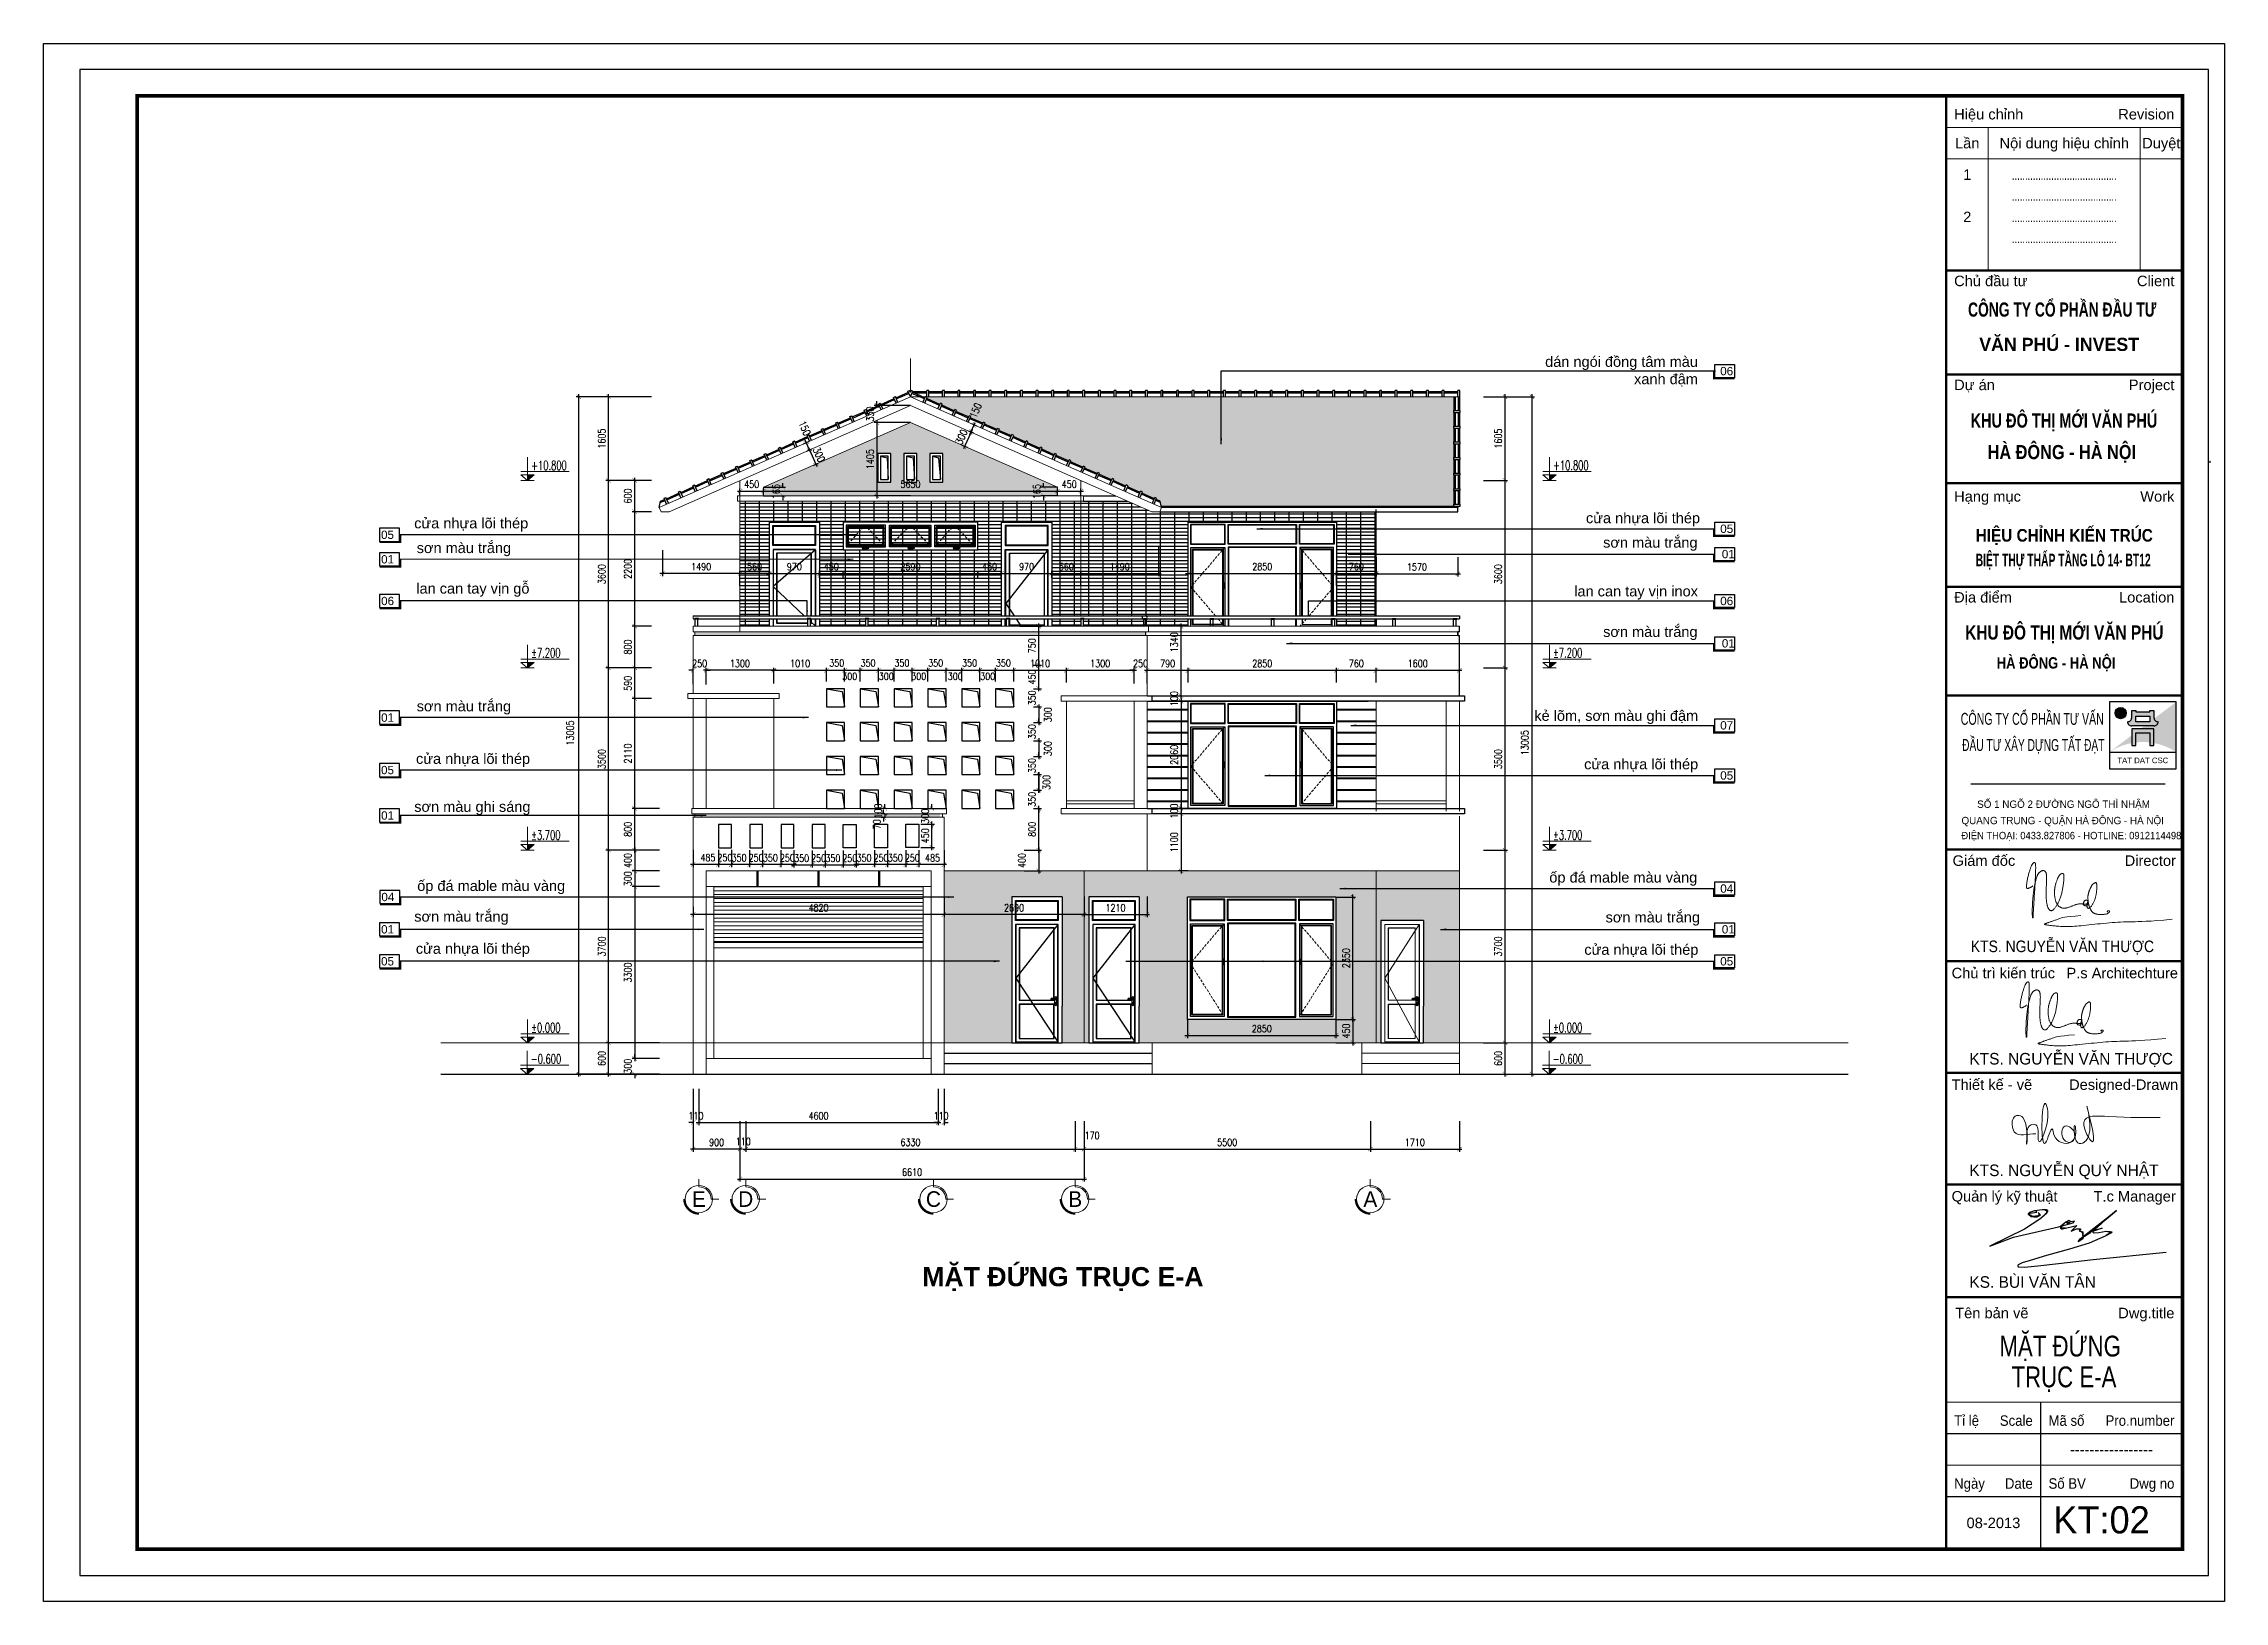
# Model space of a CAD drawing. Header units: millimetres. Extents: x -34806 to 662668, y 63228 to 99452.
# Drawn here: x 226319 to 268215, y 66365 to 96281 of the extents above; entities that cross this region are included whole.
import ezdxf
from ezdxf.enums import TextEntityAlignment as Align

# ---------------------------------------------------------------- set-up
doc = ezdxf.new("R2010")
doc.units = ezdxf.units.MM
doc.header["$LTSCALE"] = 200
doc.header["$MEASUREMENT"] = 0
doc.header["$PDMODE"] = 3
doc.header["$PDSIZE"] = 50
doc.linetypes.add('HIDDEN', pattern=[0.375, 0.25, -0.125])
doc.layers.get('0').update_dxf_attribs({"color": 95, "linetype": 'CONTINUOUS'})
doc.layers.get('DEFPOINTS').update_dxf_attribs({"linetype": 'CONTINUOUS'})
for name, color, linetype, lineweight in [('3', 7, 'CONTINUOUS', 30), ('hacth', 251, 'CONTINUOUS', 13), ('hatch', 251, 'CONTINUOUS', 5), ('kt', 136, 'CONTINUOUS', 25), ('nep', 4, 'CONTINUOUS', 30), ('thay', 7, 'CONTINUOUS', 18), ('VU', 8, 'HIDDEN', 13)]:
    doc.layers.add(name, color=color, linetype=linetype, lineweight=lineweight)
for name, color, linetype in [('8', 1, 'CONTINUOUS'), ('COT', 2, 'CONTINUOUS'), ('DIM', 1, 'CONTINUOUS'), ('KHUNGTEN', 7, 'CONTINUOUS'), ('Manh', 8, 'CONTINUOUS'), ('Net_Thay', 7, 'CONTINUOUS'), ('NOITHAT', 32, 'CONTINUOUS'), ('TEXT', 7, 'CONTINUOUS'), ('TEXT2', 6, 'CONTINUOUS'), ('TH', 4, 'CONTINUOUS'), ('TPTA-Funiture', 27, 'CONTINUOUS'), ('TPTA-Hatch', 250, 'CONTINUOUS'), ('TPTA-Text', 253, 'CONTINUOUS'), ('TPTA-Virtural', 253, 'CONTINUOUS'), ('TUONG', 2, 'CONTINUOUS'), ('wood', 254, 'CONTINUOUS')]:
    doc.layers.add(name, color=color, linetype=linetype)
doc.styles.add('.VnArial', font='VNARIAL.ttf')
doc.styles.add('Aria H B iso', font='VHARIALB.ttf')
doc.styles.add('Aria H iso', font='VHARIAL.ttf')
doc.styles.add('Arial iso', font='VNARIAL.ttf')
doc.styles.add('Arial N  iso', font='VNARIALN.ttf')
doc.styles.add('dam', font='VHAVANB.ttf', dxfattribs={"width": 0.9, "height": 450})
doc.styles.add('NHO', font='VNCC-RMS.SHX', dxfattribs={"width": 0.8})
doc.styles.add('RomanS', font='romans.shx', dxfattribs={"width": 0.8})
doc.styles.add('Scale', font='vnsimli.shx', dxfattribs={"width": 0.65, "bigfont": 'bigfont.shx'})
doc.styles.add('STYLE2', font='VHHELS.ttf')
doc.styles.add('TEXT1', font='VHARIAL.ttf', dxfattribs={"width": 0.85, "height": 200})
doc.styles.add('VNCC-COM', font='VHAVAN.ttf', dxfattribs={"width": 0.8})
doc.styles.add('VNCC-SIM', font='VHAVAN.ttf', dxfattribs={"width": 0.85})
doc.dimstyles.new('D1', dxfattribs={"dimtxt": 140, "dimasz": 80, "dimexe": 50, "dimexo": 0, "dimgap": 60, "dimtad": 1, "dimdec": 0, "dimzin": 0, "dimdsep": 46, "dimtxsty": 'RomanS', "dimblk1": 'ARCHTICK', "dimblk2": 'ARCHTICK', "dimsah": 1, "dimcen": 100, "dimdle": 50, "dimclrt": 7, "dimadec": 0, "dimazin": 0, "dimtfac": 0.005, "dimtdec": 0, "dimtix": 1, "dimtofl": 0, "dimtmove": 2, "dimatfit": 3, "dimldrblk": 'ARCHTICK', "dimfxl": 1, "dimtvp": 0.8, "dimtolj": 1, "dimtzin": 0, "dimarcsym": 0})
doc.dimstyles.new('DIM-A3', dxfattribs={"dimscale": 0, "dimtxt": 160, "dimasz": 110, "dimexe": 110, "dimexo": 0, "dimgap": 110, "dimtad": 1, "dimdec": 0, "dimdsep": 46, "dimtxsty": 'RomanS', "dimblk1": 'ARCHTICK', "dimblk2": 'ARCHTICK', "dimsah": 1, "dimcen": 0.09, "dimdle": 110, "dimclrd": 256, "dimclre": 256, "dimclrt": 14, "dimadec": 0, "dimazin": 0, "dimtfac": 1, "dimtdec": 0, "dimtix": 1, "dimtmove": 2, "dimatfit": 3, "dimfxl": 110, "dimtolj": 1, "dimarcsym": 0})

msp = doc.modelspace()

# ---------------------------------------------------------------- texts
at = {"layer": 'KHUNGTEN', "color": 7, "style": 'Aria H B iso'}
msp.add_text('mÆt ®øng trôc e-a', height=366.723, dxfattribs=at).set_placement((245899.6, 72417.8), align=Align.CENTER)
at = {"layer": 'TEXT', "linetype": 'Continuous', "style": 'dam'}
for s, p in [('e', (238906.8, 74090.9)), ('d', (239806.8, 74090.9)), ('c', (243413.8, 74090.9)), ('b', (246138.4, 74090.9)), ('a', (251806.8, 74090.9))]:
    msp.add_text(s, height=300, dxfattribs=at).set_placement(p, align=Align.MIDDLE)
at = {"layer": 'TEXT', "style": 'VNCC-COM', "width": 0.8}
for s, p in [('mÆt ®øng', (263892.8, 71067.5)), ('trôc e-a', (264123.4, 70476.4))]:
    msp.add_text(s, height=399.24, dxfattribs=at).set_placement(p)
at = {"layer": 'TEXT', "style": 'STYLE2'}
msp.add_text('kt:02', height=519.92, dxfattribs=at).set_placement((264926.8, 67670.8))
at = {"layer": 'TEXT', "char_height": 200, "width": 3262.791, "style": 'Arial iso'}
for s, insert, attachment_point in [('d¸n ngãi ®ång t©m mµu xanh ®Ëm ', (258100.5, 90273.6), 3), ('cöa nhùa lâi thÐp ', (233438.1, 87171.7), 1), ('cöa nhùa lâi thÐp ', (258141.2, 87271), 3), ('s¬n mµu tr¾ng', (233486.3, 86696.9), 1), ('s¬n mµu tr¾ng', (258092.9, 86801.2), 3), ('lan can tay vÞn gç ', (233478.7, 85918.5), 1), ('lan can tay vÞn inox', (258100.5, 85865), 3), ('s¬n mµu tr¾ng', (258092.9, 85086.6), 3), ('s¬n mµu tr¾ng', (233486.4, 83657.1), 1), ('kÎ lâm, s¬n mµu ghi ®Ëm', (258105.7, 83475.2), 3), ('cöa nhùa lâi thÐp', (233473.6, 82648.8), 1), ('cöa nhùa lâi thÐp', (258105.7, 82544.9), 3), ('s¬n mµu ghi s¸ng', (233439, 81727.4), 1), ('èp ®¸ mable mµu vµng', (233496.1, 80208.2), 1), ('èp ®¸ mable mµu vµng', (258088.1, 80369.9), 3), ('s¬n mµu tr¾ng', (233439, 79618.3), 1), ('s¬n mµu tr¾ng', (258140.2, 79603.4), 3), ('cöa nhùa lâi thÐp', (233469.9, 79001.5), 1), ('cöa nhùa lâi thÐp', (258109.3, 78982.1), 3)]:
    msp.add_mtext(s, dxfattribs=dict(at, insert=insert, attachment_point=attachment_point))

# ---------------------------------------------------------------- blocks, each defined once
blk = doc.blocks.new('_ArchTick')
at = {"layer": 'DIM', "color": 150}
blk.add_lwpolyline([(0.5, 0.5, 0.133, 0, 0), (0, 0, 0, 0.133, 0), (-0.5, -0.5, 0.133, 0.133, 0)], format="xyseb", dxfattribs=at)
blk = doc.blocks.new('*D108')
at = {"layer": 'DEFPOINTS', "color": 0}
for p in [(236602, 89498), (237997, 89498), (238149, 76492)]:
    blk.add_point(p, dxfattribs=at)
at = {"layer": 'DIM', "color": 0, "lineweight": -2}
for p, q in [((237997, 89498), (236552, 89498)), ((236602, 76442), (236602, 89548)), ((238149, 76492), (236552, 76492))]:
    blk.add_line(p, q, dxfattribs=at)
at = {"layer": 'DIM', "color": 0, "lineweight": -2, "xscale": 80, "yscale": 80, "zscale": 80}
for p, rotation in [((236602, 89498), 90), ((236602, 76492), 270)]:
    blk.add_blockref('_ArchTick', p, dxfattribs=dict(at, rotation=rotation))
at = {"layer": 'DIM', "color": 7, "insert": (236434, 83042), "char_height": 140, "attachment_point": 5, "rotation": 90, "style": 'RomanS'}
blk.add_mtext('\\A1;13005', dxfattribs=at)
blk = doc.blocks.new('*D109')
at = {"layer": 'DEFPOINTS', "color": 0}
for p in [(237171, 77092), (237997, 77092), (237997, 76492)]:
    blk.add_point(p, dxfattribs=at)
at = {"layer": 'DIM', "color": 0, "lineweight": -2}
for p, q in [((237997, 77092), (237121, 77092)), ((237171, 76442), (237171, 77142)), ((237997, 76492), (237121, 76492))]:
    blk.add_line(p, q, dxfattribs=at)
at = {"layer": 'DIM', "color": 0, "lineweight": -2, "xscale": 80, "yscale": 80, "zscale": 80}
for p, rotation in [((237171, 77092), 90), ((237171, 76492), 270)]:
    blk.add_blockref('_ArchTick', p, dxfattribs=dict(at, rotation=rotation))
at = {"layer": 'DIM', "color": 7, "insert": (237041, 76792), "char_height": 140, "attachment_point": 5, "rotation": 90, "style": 'RomanS'}
blk.add_mtext('\\A1;600', dxfattribs=at)
blk = doc.blocks.new('*D110')
at = {"layer": 'DEFPOINTS', "color": 0}
for p in [(237171, 80792), (238149, 80792), (238149, 77092)]:
    blk.add_point(p, dxfattribs=at)
at = {"layer": 'DIM', "color": 0, "lineweight": -2}
for p, q in [((238149, 80792), (237121, 80792)), ((237171, 77042), (237171, 80842)), ((238149, 77092), (237121, 77092))]:
    blk.add_line(p, q, dxfattribs=at)
at = {"layer": 'DIM', "color": 0, "lineweight": -2, "xscale": 80, "yscale": 80, "zscale": 80}
for p, rotation in [((237171, 80792), 90), ((237171, 77092), 270)]:
    blk.add_blockref('_ArchTick', p, dxfattribs=dict(at, rotation=rotation))
at = {"layer": 'DIM', "color": 7, "insert": (237041, 78942), "char_height": 140, "attachment_point": 5, "rotation": 90, "style": 'RomanS'}
blk.add_mtext('\\A1;3700', dxfattribs=at)
blk = doc.blocks.new('*D111')
at = {"layer": 'DEFPOINTS', "color": 0}
for p in [(237171, 84292), (237997, 84292), (238149, 80792)]:
    blk.add_point(p, dxfattribs=at)
at = {"layer": 'DIM', "color": 0, "lineweight": -2}
for p, q in [((237997, 84292), (237121, 84292)), ((237171, 80742), (237171, 84342)), ((238149, 80792), (237121, 80792))]:
    blk.add_line(p, q, dxfattribs=at)
at = {"layer": 'DIM', "color": 0, "lineweight": -2, "xscale": 80, "yscale": 80, "zscale": 80}
for p, rotation in [((237171, 84292), 90), ((237171, 80792), 270)]:
    blk.add_blockref('_ArchTick', p, dxfattribs=dict(at, rotation=rotation))
at = {"layer": 'DIM', "color": 7, "insert": (237041, 82542), "char_height": 140, "attachment_point": 5, "rotation": 90, "style": 'RomanS'}
blk.add_mtext('\\A1;3500', dxfattribs=at)
blk = doc.blocks.new('*D112')
at = {"layer": 'DEFPOINTS', "color": 0}
for p in [(237171, 87892), (237997, 87892), (237997, 84292)]:
    blk.add_point(p, dxfattribs=at)
at = {"layer": 'DIM', "color": 0, "lineweight": -2}
for p, q in [((237997, 87892), (237121, 87892)), ((237171, 84242), (237171, 87942)), ((237997, 84292), (237121, 84292))]:
    blk.add_line(p, q, dxfattribs=at)
at = {"layer": 'DIM', "color": 0, "lineweight": -2, "xscale": 80, "yscale": 80, "zscale": 80}
for p, rotation in [((237171, 87892), 90), ((237171, 84292), 270)]:
    blk.add_blockref('_ArchTick', p, dxfattribs=dict(at, rotation=rotation))
at = {"layer": 'DIM', "color": 7, "insert": (237041, 86092), "char_height": 140, "attachment_point": 5, "rotation": 90, "style": 'RomanS'}
blk.add_mtext('\\A1;3600', dxfattribs=at)
blk = doc.blocks.new('*D113')
at = {"layer": 'DEFPOINTS', "color": 0}
for p in [(253982, 89498), (254913, 89498), (253982, 76492)]:
    blk.add_point(p, dxfattribs=at)
at = {"layer": 'DIM', "color": 0, "lineweight": -2}
for p, q in [((253982, 89498), (254963, 89498)), ((254913, 76442), (254913, 89548)), ((253982, 76492), (254963, 76492))]:
    blk.add_line(p, q, dxfattribs=at)
at = {"layer": 'DIM', "color": 0, "lineweight": -2, "xscale": 80, "yscale": 80, "zscale": 80}
for p, rotation in [((254913, 89498), 90), ((254913, 76492), 270)]:
    blk.add_blockref('_ArchTick', p, dxfattribs=dict(at, rotation=rotation))
at = {"layer": 'DIM', "color": 7, "insert": (254775, 82855), "char_height": 140, "attachment_point": 5, "rotation": 90, "style": 'RomanS'}
blk.add_mtext('\\A1;13005', dxfattribs=at)
blk = doc.blocks.new('*D114')
at = {"layer": 'DEFPOINTS', "color": 0}
for p in [(253982, 77092), (254395, 77092), (253982, 76492)]:
    blk.add_point(p, dxfattribs=at)
at = {"layer": 'DIM', "color": 0, "lineweight": -2}
for p, q in [((253982, 77092), (254445, 77092)), ((254395, 76442), (254395, 77142)), ((253982, 76492), (254445, 76492))]:
    blk.add_line(p, q, dxfattribs=at)
at = {"layer": 'DIM', "color": 0, "lineweight": -2, "xscale": 80, "yscale": 80, "zscale": 80}
for p, rotation in [((254395, 77092), 90), ((254395, 76492), 270)]:
    blk.add_blockref('_ArchTick', p, dxfattribs=dict(at, rotation=rotation))
at = {"layer": 'DIM', "color": 7, "insert": (254265, 76792), "char_height": 140, "attachment_point": 5, "rotation": 90, "style": 'RomanS'}
blk.add_mtext('\\A1;600', dxfattribs=at)
blk = doc.blocks.new('*D115')
at = {"layer": 'DEFPOINTS', "color": 0}
for p in [(253982, 80792), (254395, 80792), (253982, 77092)]:
    blk.add_point(p, dxfattribs=at)
at = {"layer": 'DIM', "color": 0, "lineweight": -2}
for p, q in [((253982, 80792), (254445, 80792)), ((254395, 77042), (254395, 80842)), ((253982, 77092), (254445, 77092))]:
    blk.add_line(p, q, dxfattribs=at)
at = {"layer": 'DIM', "color": 0, "lineweight": -2, "xscale": 80, "yscale": 80, "zscale": 80}
for p, rotation in [((254395, 80792), 90), ((254395, 77092), 270)]:
    blk.add_blockref('_ArchTick', p, dxfattribs=dict(at, rotation=rotation))
at = {"layer": 'DIM', "color": 7, "insert": (254265, 78942), "char_height": 140, "attachment_point": 5, "rotation": 90, "style": 'RomanS'}
blk.add_mtext('\\A1;3700', dxfattribs=at)
blk = doc.blocks.new('*D116')
at = {"layer": 'DEFPOINTS', "color": 0}
for p in [(253982, 84292), (254395, 84292), (253982, 80792)]:
    blk.add_point(p, dxfattribs=at)
at = {"layer": 'DIM', "color": 0, "lineweight": -2}
for p, q in [((253982, 84292), (254445, 84292)), ((254395, 80742), (254395, 84342)), ((253982, 80792), (254445, 80792))]:
    blk.add_line(p, q, dxfattribs=at)
at = {"layer": 'DIM', "color": 0, "lineweight": -2, "xscale": 80, "yscale": 80, "zscale": 80}
for p, rotation in [((254395, 84292), 90), ((254395, 80792), 270)]:
    blk.add_blockref('_ArchTick', p, dxfattribs=dict(at, rotation=rotation))
at = {"layer": 'DIM', "color": 7, "insert": (254265, 82542), "char_height": 140, "attachment_point": 5, "rotation": 90, "style": 'RomanS'}
blk.add_mtext('\\A1;3500', dxfattribs=at)
blk = doc.blocks.new('*D117')
at = {"layer": 'DEFPOINTS', "color": 0}
for p in [(253982, 87892), (254395, 87892), (253982, 84292)]:
    blk.add_point(p, dxfattribs=at)
at = {"layer": 'DIM', "color": 0, "lineweight": -2}
for p, q in [((253982, 87892), (254445, 87892)), ((254395, 84242), (254395, 87942)), ((253982, 84292), (254445, 84292))]:
    blk.add_line(p, q, dxfattribs=at)
at = {"layer": 'DIM', "color": 0, "lineweight": -2, "xscale": 80, "yscale": 80, "zscale": 80}
for p, rotation in [((254395, 87892), 90), ((254395, 84292), 270)]:
    blk.add_blockref('_ArchTick', p, dxfattribs=dict(at, rotation=rotation))
at = {"layer": 'DIM', "color": 7, "insert": (254265, 86092), "char_height": 140, "attachment_point": 5, "rotation": 90, "style": 'RomanS'}
blk.add_mtext('\\A1;3600', dxfattribs=at)
blk = doc.blocks.new('*D118')
at = {"layer": 'DEFPOINTS', "color": 0}
for p in [(253982, 89498), (254395, 89498), (253982, 87892)]:
    blk.add_point(p, dxfattribs=at)
at = {"layer": 'DIM', "color": 0, "lineweight": -2}
for p, q in [((253982, 89498), (254445, 89498)), ((254395, 87842), (254395, 89548)), ((253982, 87892), (254445, 87892))]:
    blk.add_line(p, q, dxfattribs=at)
at = {"layer": 'DIM', "color": 0, "lineweight": -2, "xscale": 80, "yscale": 80, "zscale": 80}
for p, rotation in [((254395, 89498), 90), ((254395, 87892), 270)]:
    blk.add_blockref('_ArchTick', p, dxfattribs=dict(at, rotation=rotation))
at = {"layer": 'DIM', "color": 7, "insert": (254265, 88695), "char_height": 140, "attachment_point": 5, "rotation": 90, "style": 'RomanS'}
blk.add_mtext('\\A1;1605', dxfattribs=at)
blk = doc.blocks.new('tr')
at = {"layer": 'thay', "ltscale": 600}
for p, q in [((0, -200), (0, 0)), ((313, -513), (513, -513))]:
    blk.add_line(p, q, dxfattribs=at)
at = {"layer": 'thay', "color": 150, "ltscale": 600, "const_width": 50}
blk.add_lwpolyline([(-375, -513, 0.414214), (0, -888, 0.414214)], format="xyb", dxfattribs=at)
at = {"layer": 'thay', "ltscale": 600}
blk.add_circle((0, -513), 350, dxfattribs=at)
blk.add_arc((0, -513), 313, 0, 90, dxfattribs=at)
blk = doc.blocks.new('*D119')
at = {"layer": 'DEFPOINTS', "color": 0}
for p in [(239697, 75588), (246307, 75588), (246307, 74476)]:
    blk.add_point(p, dxfattribs=at)
at = {"layer": 'DIM', "color": 0, "lineweight": -2}
for p, q in [((239697, 75588), (239697, 74426)), ((246307, 75588), (246307, 74426)), ((239647, 74476), (246357, 74476))]:
    blk.add_line(p, q, dxfattribs=at)
at = {"layer": 'DIM', "color": 0, "lineweight": -2, "xscale": 80, "yscale": 80, "zscale": 80, "rotation": 180}
blk.add_blockref('_ArchTick', (239697, 74476), dxfattribs=at)
at = {"layer": 'DIM', "color": 0, "lineweight": -2, "xscale": 80, "yscale": 80, "zscale": 80}
blk.add_blockref('_ArchTick', (246307, 74476), dxfattribs=at)
at = {"layer": 'DIM', "color": 7, "insert": (243002, 74606), "char_height": 140, "attachment_point": 5, "style": 'RomanS'}
blk.add_mtext('\\A1;6610', dxfattribs=at)
blk = doc.blocks.new('*D120')
at = {"layer": 'DEFPOINTS', "color": 0}
for p in [(239697, 75588), (239807, 75588), (239807, 75050)]:
    blk.add_point(p, dxfattribs=at)
at = {"layer": 'DIM', "color": 0, "lineweight": -2}
for p, q in [((239697, 75588), (239697, 75000)), ((239807, 75588), (239807, 75000)), ((239697, 75050), (239617, 75050)), ((239807, 75050), (239887, 75050))]:
    blk.add_line(p, q, dxfattribs=at)
at = {"layer": 'DIM', "color": 0, "lineweight": -2, "xscale": 80, "yscale": 80, "zscale": 80}
blk.add_blockref('_ArchTick', (239697, 75050), dxfattribs=at)
at = {"layer": 'DIM', "color": 0, "lineweight": -2, "xscale": 80, "yscale": 80, "zscale": 80, "rotation": 180}
blk.add_blockref('_ArchTick', (239807, 75050), dxfattribs=at)
at = {"layer": 'DIM', "color": 7, "insert": (239759, 75196), "char_height": 140, "attachment_point": 5, "style": 'RomanS'}
blk.add_mtext('\\A1;110', dxfattribs=at)
blk = doc.blocks.new('*D121')
at = {"layer": 'DEFPOINTS', "color": 0}
for p in [(246307, 75564), (251807, 75588), (251807, 75050)]:
    blk.add_point(p, dxfattribs=at)
at = {"layer": 'DIM', "color": 0, "lineweight": -2}
for p, q in [((246307, 75564), (246307, 75000)), ((251807, 75588), (251807, 75000)), ((246257, 75050), (251857, 75050))]:
    blk.add_line(p, q, dxfattribs=at)
at = {"layer": 'DIM', "color": 0, "lineweight": -2, "xscale": 80, "yscale": 80, "zscale": 80, "rotation": 180}
blk.add_blockref('_ArchTick', (246307, 75050), dxfattribs=at)
at = {"layer": 'DIM', "color": 0, "lineweight": -2, "xscale": 80, "yscale": 80, "zscale": 80}
blk.add_blockref('_ArchTick', (251807, 75050), dxfattribs=at)
at = {"layer": 'DIM', "color": 7, "insert": (249057, 75180), "char_height": 140, "attachment_point": 5, "style": 'RomanS'}
blk.add_mtext('\\A1;5500', dxfattribs=at)
blk = doc.blocks.new('*D122')
at = {"layer": 'DEFPOINTS', "color": 0}
for p in [(251807, 75588), (253517, 75588), (253517, 75050)]:
    blk.add_point(p, dxfattribs=at)
at = {"layer": 'DIM', "color": 0, "lineweight": -2}
for p, q in [((251807, 75588), (251807, 75000)), ((253517, 75588), (253517, 75000)), ((251757, 75050), (253567, 75050))]:
    blk.add_line(p, q, dxfattribs=at)
at = {"layer": 'DIM', "color": 0, "lineweight": -2, "xscale": 80, "yscale": 80, "zscale": 80, "rotation": 180}
blk.add_blockref('_ArchTick', (251807, 75050), dxfattribs=at)
at = {"layer": 'DIM', "color": 0, "lineweight": -2, "xscale": 80, "yscale": 80, "zscale": 80}
blk.add_blockref('_ArchTick', (253517, 75050), dxfattribs=at)
at = {"layer": 'DIM', "color": 7, "insert": (252662, 75180), "char_height": 140, "attachment_point": 5, "style": 'RomanS'}
blk.add_mtext('\\A1;1710', dxfattribs=at)
blk = doc.blocks.new('*D123')
at = {"layer": 'DEFPOINTS', "color": 0}
for p in [(239807, 75588), (246137, 75588), (246137, 75050)]:
    blk.add_point(p, dxfattribs=at)
at = {"layer": 'DIM', "color": 0, "lineweight": -2}
for p, q in [((239807, 75588), (239807, 75000)), ((246137, 75588), (246137, 75000)), ((239757, 75050), (246187, 75050))]:
    blk.add_line(p, q, dxfattribs=at)
at = {"layer": 'DIM', "color": 0, "lineweight": -2, "xscale": 80, "yscale": 80, "zscale": 80, "rotation": 180}
blk.add_blockref('_ArchTick', (239807, 75050), dxfattribs=at)
at = {"layer": 'DIM', "color": 0, "lineweight": -2, "xscale": 80, "yscale": 80, "zscale": 80}
blk.add_blockref('_ArchTick', (246137, 75050), dxfattribs=at)
at = {"layer": 'DIM', "color": 7, "insert": (242972, 75180), "char_height": 140, "attachment_point": 5, "style": 'RomanS'}
blk.add_mtext('\\A1;6330', dxfattribs=at)
blk = doc.blocks.new('*D124')
at = {"layer": 'DEFPOINTS', "color": 0}
for p in [(246137, 75588), (246307, 75588), (246307, 75050)]:
    blk.add_point(p, dxfattribs=at)
at = {"layer": 'DIM', "color": 0, "lineweight": -2}
for p, q in [((246137, 75588), (246137, 75000)), ((246307, 75588), (246307, 75000)), ((246087, 75050), (246357, 75050))]:
    blk.add_line(p, q, dxfattribs=at)
at = {"layer": 'DIM', "color": 0, "lineweight": -2, "xscale": 80, "yscale": 80, "zscale": 80, "rotation": 180}
blk.add_blockref('_ArchTick', (246137, 75050), dxfattribs=at)
at = {"layer": 'DIM', "color": 0, "lineweight": -2, "xscale": 80, "yscale": 80, "zscale": 80}
blk.add_blockref('_ArchTick', (246307, 75050), dxfattribs=at)
at = {"layer": 'DIM', "color": 7, "insert": (246462, 75311), "char_height": 140, "attachment_point": 5, "style": 'RomanS'}
blk.add_mtext('\\A1;170', dxfattribs=at)
blk = doc.blocks.new('*D125')
at = {"layer": 'DEFPOINTS', "color": 0}
for p in [(237171, 89498), (237997, 89498), (237997, 87892)]:
    blk.add_point(p, dxfattribs=at)
at = {"layer": 'DIM', "color": 0, "lineweight": -2}
for p, q in [((237997, 89498), (237121, 89498)), ((237171, 87842), (237171, 89548)), ((237997, 87892), (237121, 87892))]:
    blk.add_line(p, q, dxfattribs=at)
at = {"layer": 'DIM', "color": 0, "lineweight": -2, "xscale": 80, "yscale": 80, "zscale": 80}
for p, rotation in [((237171, 89498), 90), ((237171, 87892), 270)]:
    blk.add_blockref('_ArchTick', p, dxfattribs=dict(at, rotation=rotation))
at = {"layer": 'DIM', "color": 7, "insert": (237041, 88695), "char_height": 140, "attachment_point": 5, "rotation": 90, "style": 'RomanS'}
blk.add_mtext('\\A1;1605', dxfattribs=at)
blk = doc.blocks.new('*D248')
at = {"layer": 'DEFPOINTS', "color": 0}
for p in [(245337, 83542), (245337, 83242), (245437, 83242)]:
    blk.add_point(p, dxfattribs=at)
at = {"layer": 'DIM', "color": 0, "lineweight": -2}
for p, q in [((245337, 83542), (245487, 83542)), ((245437, 83592), (245437, 83192)), ((245337, 83242), (245487, 83242))]:
    blk.add_line(p, q, dxfattribs=at)
at = {"layer": 'DIM', "color": 0, "lineweight": -2, "xscale": 80, "yscale": 80, "zscale": 80}
for p, rotation in [((245437, 83542), 90), ((245437, 83242), 270)]:
    blk.add_blockref('_ArchTick', p, dxfattribs=dict(at, rotation=rotation))
at = {"layer": 'DIM', "color": 7, "insert": (245610, 83392), "char_height": 140, "attachment_point": 5, "rotation": 90, "style": 'RomanS'}
blk.add_mtext('\\A1;300', dxfattribs=at)
blk = doc.blocks.new('*D249')
at = {"layer": 'DEFPOINTS', "color": 0}
for p in [(245337, 83892), (245437, 83892), (245337, 83542)]:
    blk.add_point(p, dxfattribs=at)
at = {"layer": 'DIM', "color": 0, "lineweight": -2}
for p, q in [((245337, 83892), (245487, 83892)), ((245437, 83892), (245437, 83972)), ((245337, 83542), (245487, 83542)), ((245437, 83542), (245437, 83462))]:
    blk.add_line(p, q, dxfattribs=at)
at = {"layer": 'DIM', "color": 0, "lineweight": -2, "xscale": 80, "yscale": 80, "zscale": 80}
for p, rotation in [((245437, 83892), 270), ((245437, 83542), 90)]:
    blk.add_blockref('_ArchTick', p, dxfattribs=dict(at, rotation=rotation))
at = {"layer": 'DIM', "color": 7, "insert": (245307, 83717), "char_height": 140, "attachment_point": 5, "rotation": 90, "style": 'RomanS'}
blk.add_mtext('\\A1;350', dxfattribs=at)
blk = doc.blocks.new('*D250')
at = {"layer": 'DEFPOINTS', "color": 0}
for p in [(245337, 82892), (245337, 82592), (245437, 82592)]:
    blk.add_point(p, dxfattribs=at)
at = {"layer": 'DIM', "color": 0, "lineweight": -2}
for p, q in [((245337, 82892), (245487, 82892)), ((245337, 82592), (245487, 82592)), ((245437, 82942), (245437, 82542))]:
    blk.add_line(p, q, dxfattribs=at)
at = {"layer": 'DIM', "color": 0, "lineweight": -2, "xscale": 80, "yscale": 80, "zscale": 80}
for p, rotation in [((245437, 82892), 90), ((245437, 82592), 270)]:
    blk.add_blockref('_ArchTick', p, dxfattribs=dict(at, rotation=rotation))
at = {"layer": 'DIM', "color": 7, "insert": (245614, 82742), "char_height": 140, "attachment_point": 5, "rotation": 90, "style": 'RomanS'}
blk.add_mtext('\\A1;300', dxfattribs=at)
blk = doc.blocks.new('*D251')
at = {"layer": 'DEFPOINTS', "color": 0}
for p in [(245337, 83242), (245437, 83242), (245337, 82892)]:
    blk.add_point(p, dxfattribs=at)
at = {"layer": 'DIM', "color": 0, "lineweight": -2}
for p, q in [((245337, 83242), (245487, 83242)), ((245437, 83242), (245437, 83322)), ((245337, 82892), (245487, 82892)), ((245437, 82892), (245437, 82812))]:
    blk.add_line(p, q, dxfattribs=at)
at = {"layer": 'DIM', "color": 0, "lineweight": -2, "xscale": 80, "yscale": 80, "zscale": 80}
for p, rotation in [((245437, 83242), 270), ((245437, 82892), 90)]:
    blk.add_blockref('_ArchTick', p, dxfattribs=dict(at, rotation=rotation))
at = {"layer": 'DIM', "color": 7, "insert": (245307, 83067), "char_height": 140, "attachment_point": 5, "rotation": 90, "style": 'RomanS'}
blk.add_mtext('\\A1;350', dxfattribs=at)
blk = doc.blocks.new('*D252')
at = {"layer": 'DEFPOINTS', "color": 0}
for p in [(245337, 82242), (245337, 81942), (245437, 81942)]:
    blk.add_point(p, dxfattribs=at)
at = {"layer": 'DIM', "color": 0, "lineweight": -2}
for p, q in [((245337, 82242), (245487, 82242)), ((245437, 82292), (245437, 81892)), ((245337, 81942), (245487, 81942))]:
    blk.add_line(p, q, dxfattribs=at)
at = {"layer": 'DIM', "color": 0, "lineweight": -2, "xscale": 80, "yscale": 80, "zscale": 80}
for p, rotation in [((245437, 82242), 90), ((245437, 81942), 270)]:
    blk.add_blockref('_ArchTick', p, dxfattribs=dict(at, rotation=rotation))
at = {"layer": 'DIM', "color": 7, "insert": (245587, 82092), "char_height": 140, "attachment_point": 5, "rotation": 90, "style": 'RomanS'}
blk.add_mtext('\\A1;300', dxfattribs=at)
blk = doc.blocks.new('*D253')
at = {"layer": 'DEFPOINTS', "color": 0}
for p in [(245337, 82592), (245437, 82592), (245337, 82242)]:
    blk.add_point(p, dxfattribs=at)
at = {"layer": 'DIM', "color": 0, "lineweight": -2}
for p, q in [((245337, 82592), (245487, 82592)), ((245437, 82592), (245437, 82672)), ((245337, 82242), (245487, 82242)), ((245437, 82242), (245437, 82162))]:
    blk.add_line(p, q, dxfattribs=at)
at = {"layer": 'DIM', "color": 0, "lineweight": -2, "xscale": 80, "yscale": 80, "zscale": 80}
for p, rotation in [((245437, 82592), 270), ((245437, 82242), 90)]:
    blk.add_blockref('_ArchTick', p, dxfattribs=dict(at, rotation=rotation))
at = {"layer": 'DIM', "color": 7, "insert": (245307, 82417), "char_height": 140, "attachment_point": 5, "rotation": 90, "style": 'RomanS'}
blk.add_mtext('\\A1;350', dxfattribs=at)
blk = doc.blocks.new('*D254')
at = {"layer": 'DEFPOINTS', "color": 0}
for p in [(245337, 81942), (245337, 81592), (245437, 81592)]:
    blk.add_point(p, dxfattribs=at)
at = {"layer": 'DIM', "color": 0, "lineweight": -2}
for p, q in [((245337, 81942), (245487, 81942)), ((245437, 81942), (245437, 82022)), ((245337, 81592), (245487, 81592)), ((245437, 81592), (245437, 81512))]:
    blk.add_line(p, q, dxfattribs=at)
at = {"layer": 'DIM', "color": 0, "lineweight": -2, "xscale": 80, "yscale": 80, "zscale": 80}
for p, rotation in [((245437, 81942), 270), ((245437, 81592), 90)]:
    blk.add_blockref('_ArchTick', p, dxfattribs=dict(at, rotation=rotation))
at = {"layer": 'DIM', "color": 7, "insert": (245307, 81767), "char_height": 140, "attachment_point": 5, "rotation": 90, "style": 'RomanS'}
blk.add_mtext('\\A1;350', dxfattribs=at)
blk = doc.blocks.new('*D255')
at = {"layer": 'DEFPOINTS', "color": 0}
for p in [(245337, 82242), (245437, 82242), (245337, 81942)]:
    blk.add_point(p, dxfattribs=at)
at = {"layer": 'DIM', "color": 0, "lineweight": -2}
for p, q in [((245337, 82242), (245487, 82242)), ((245437, 81892), (245437, 82292)), ((245337, 81942), (245487, 81942))]:
    blk.add_line(p, q, dxfattribs=at)
at = {"layer": 'DIM', "color": 0, "lineweight": -2, "xscale": 80, "yscale": 80, "zscale": 80}
for p, rotation in [((245437, 82242), 90), ((245437, 81942), 270)]:
    blk.add_blockref('_ArchTick', p, dxfattribs=dict(at, rotation=rotation))
at = {"layer": 'DIM', "color": 7, "insert": (245587, 82092), "char_height": 140, "attachment_point": 5, "rotation": 90, "style": 'RomanS'}
blk.add_mtext('\\A1;300', dxfattribs=at)
blk = doc.blocks.new('*D256')
at = {"layer": 'DEFPOINTS', "color": 0}
for p in [(245154, 80792), (245154, 80392), (245437, 80392)]:
    blk.add_point(p, dxfattribs=at)
at = {"layer": 'DIM', "color": 0, "lineweight": -2}
for p, q in [((245154, 80792), (245487, 80792)), ((245437, 80842), (245437, 80342)), ((245154, 80392), (245487, 80392))]:
    blk.add_line(p, q, dxfattribs=at)
at = {"layer": 'DIM', "color": 0, "lineweight": -2, "xscale": 80, "yscale": 80, "zscale": 80}
for p, rotation in [((245437, 80792), 90), ((245437, 80392), 270)]:
    blk.add_blockref('_ArchTick', p, dxfattribs=dict(at, rotation=rotation))
at = {"layer": 'DIM', "color": 7, "insert": (245114, 80592), "char_height": 140, "attachment_point": 5, "rotation": 90, "style": 'RomanS'}
blk.add_mtext('\\A1;400', dxfattribs=at)
blk = doc.blocks.new('*D257')
at = {"layer": 'DEFPOINTS', "color": 0}
for p in [(245337, 81592), (245437, 81592), (245242, 80792)]:
    blk.add_point(p, dxfattribs=at)
at = {"layer": 'DIM', "color": 0, "lineweight": -2}
for p, q in [((245337, 81592), (245487, 81592)), ((245437, 80742), (245437, 81642)), ((245242, 80792), (245487, 80792))]:
    blk.add_line(p, q, dxfattribs=at)
at = {"layer": 'DIM', "color": 0, "lineweight": -2, "xscale": 80, "yscale": 80, "zscale": 80}
for p, rotation in [((245437, 81592), 90), ((245437, 80792), 270)]:
    blk.add_blockref('_ArchTick', p, dxfattribs=dict(at, rotation=rotation))
at = {"layer": 'DIM', "color": 7, "insert": (245307, 81192), "char_height": 140, "attachment_point": 5, "rotation": 90, "style": 'RomanS'}
blk.add_mtext('\\A1;800', dxfattribs=at)
blk = doc.blocks.new('*D258')
at = {"layer": 'DEFPOINTS', "color": 0}
for p in [(245337, 84342), (245437, 84342), (245337, 83892)]:
    blk.add_point(p, dxfattribs=at)
at = {"layer": 'DIM', "color": 0, "lineweight": -2}
for p, q in [((245337, 84342), (245487, 84342)), ((245437, 83842), (245437, 84392)), ((245337, 83892), (245487, 83892))]:
    blk.add_line(p, q, dxfattribs=at)
at = {"layer": 'DIM', "color": 0, "lineweight": -2, "xscale": 80, "yscale": 80, "zscale": 80}
for p, rotation in [((245437, 84342), 90), ((245437, 83892), 270)]:
    blk.add_blockref('_ArchTick', p, dxfattribs=dict(at, rotation=rotation))
at = {"layer": 'DIM', "color": 7, "insert": (245307, 84117), "char_height": 140, "attachment_point": 5, "rotation": 90, "style": 'RomanS'}
blk.add_mtext('\\A1;450', dxfattribs=at)
blk = doc.blocks.new('*D259')
at = {"layer": 'DEFPOINTS', "color": 0}
for p in [(245074, 85092), (245437, 85092), (245337, 84342)]:
    blk.add_point(p, dxfattribs=at)
at = {"layer": 'DIM', "color": 0, "lineweight": -2}
for p, q in [((245074, 85092), (245487, 85092)), ((245437, 84292), (245437, 85142)), ((245337, 84342), (245487, 84342))]:
    blk.add_line(p, q, dxfattribs=at)
at = {"layer": 'DIM', "color": 0, "lineweight": -2, "xscale": 80, "yscale": 80, "zscale": 80}
for p, rotation in [((245437, 85092), 90), ((245437, 84342), 270)]:
    blk.add_blockref('_ArchTick', p, dxfattribs=dict(at, rotation=rotation))
at = {"layer": 'DIM', "color": 7, "insert": (245307, 84717), "char_height": 140, "attachment_point": 5, "rotation": 90, "style": 'RomanS'}
blk.add_mtext('\\A1;750', dxfattribs=at)
blk = doc.blocks.new('*D260')
at = {"layer": 'DEFPOINTS', "color": 0}
for p in [(239047, 84246), (238797, 83981), (239047, 83975)]:
    blk.add_point(p, dxfattribs=at)
at = {"layer": 'DIM', "color": 0, "lineweight": -2}
for p, q in [((238797, 84246), (238717, 84246)), ((238797, 83981), (238797, 84296)), ((239047, 83975), (239047, 84296)), ((239047, 84246), (239127, 84246))]:
    blk.add_line(p, q, dxfattribs=at)
at = {"layer": 'DIM', "color": 0, "lineweight": -2, "xscale": 80, "yscale": 80, "zscale": 80}
blk.add_blockref('_ArchTick', (238797, 84246), dxfattribs=at)
at = {"layer": 'DIM', "color": 0, "lineweight": -2, "xscale": 80, "yscale": 80, "zscale": 80, "rotation": 180}
blk.add_blockref('_ArchTick', (239047, 84246), dxfattribs=at)
at = {"layer": 'DIM', "color": 7, "insert": (238922, 84376), "char_height": 140, "attachment_point": 5, "style": 'RomanS'}
blk.add_mtext('\\A1;250', dxfattribs=at)
blk = doc.blocks.new('*D261')
at = {"layer": 'DEFPOINTS', "color": 0}
for p in [(241357, 84246), (240347, 83990), (241357, 84031)]:
    blk.add_point(p, dxfattribs=at)
at = {"layer": 'DIM', "color": 0, "lineweight": -2}
for p, q in [((240297, 84246), (241407, 84246)), ((240347, 83990), (240347, 84296)), ((241357, 84031), (241357, 84296))]:
    blk.add_line(p, q, dxfattribs=at)
at = {"layer": 'DIM', "color": 0, "lineweight": -2, "xscale": 80, "yscale": 80, "zscale": 80, "rotation": 180}
blk.add_blockref('_ArchTick', (240347, 84246), dxfattribs=at)
at = {"layer": 'DIM', "color": 0, "lineweight": -2, "xscale": 80, "yscale": 80, "zscale": 80}
blk.add_blockref('_ArchTick', (241357, 84246), dxfattribs=at)
at = {"layer": 'DIM', "color": 7, "insert": (240852, 84376), "char_height": 140, "attachment_point": 5, "style": 'RomanS'}
blk.add_mtext('\\A1;1010', dxfattribs=at)
blk = doc.blocks.new('*D262')
at = {"layer": 'DEFPOINTS', "color": 0}
for p in [(241707, 84246), (241357, 84031), (241707, 84031)]:
    blk.add_point(p, dxfattribs=at)
at = {"layer": 'DIM', "color": 0, "lineweight": -2}
for p, q in [((241307, 84246), (241757, 84246)), ((241357, 84031), (241357, 84296)), ((241707, 84031), (241707, 84296))]:
    blk.add_line(p, q, dxfattribs=at)
at = {"layer": 'DIM', "color": 0, "lineweight": -2, "xscale": 80, "yscale": 80, "zscale": 80, "rotation": 180}
blk.add_blockref('_ArchTick', (241357, 84246), dxfattribs=at)
at = {"layer": 'DIM', "color": 0, "lineweight": -2, "xscale": 80, "yscale": 80, "zscale": 80}
blk.add_blockref('_ArchTick', (241707, 84246), dxfattribs=at)
at = {"layer": 'DIM', "color": 7, "insert": (241557, 84386), "char_height": 140, "attachment_point": 5, "style": 'RomanS'}
blk.add_mtext('\\A1;350', dxfattribs=at)
blk = doc.blocks.new('*D263')
at = {"layer": 'DEFPOINTS', "color": 0}
for p in [(242007, 84246), (241707, 84031), (242007, 84031)]:
    blk.add_point(p, dxfattribs=at)
at = {"layer": 'DIM', "color": 0, "lineweight": -2}
for p, q in [((241657, 84246), (242057, 84246)), ((241707, 84031), (241707, 84296)), ((242007, 84031), (242007, 84296))]:
    blk.add_line(p, q, dxfattribs=at)
at = {"layer": 'DIM', "color": 0, "lineweight": -2, "xscale": 80, "yscale": 80, "zscale": 80, "rotation": 180}
blk.add_blockref('_ArchTick', (241707, 84246), dxfattribs=at)
at = {"layer": 'DIM', "color": 0, "lineweight": -2, "xscale": 80, "yscale": 80, "zscale": 80}
blk.add_blockref('_ArchTick', (242007, 84246), dxfattribs=at)
at = {"layer": 'DIM', "color": 7, "insert": (241807, 84130), "char_height": 140, "attachment_point": 5, "style": 'RomanS'}
blk.add_mtext('\\A1;300', dxfattribs=at)
blk = doc.blocks.new('*D264')
at = {"layer": 'DEFPOINTS', "color": 0}
for p in [(242357, 84246), (242007, 84031), (242357, 84031)]:
    blk.add_point(p, dxfattribs=at)
at = {"layer": 'DIM', "color": 0, "lineweight": -2}
for p, q in [((241957, 84246), (242407, 84246)), ((242007, 84031), (242007, 84296)), ((242357, 84031), (242357, 84296))]:
    blk.add_line(p, q, dxfattribs=at)
at = {"layer": 'DIM', "color": 0, "lineweight": -2, "xscale": 80, "yscale": 80, "zscale": 80, "rotation": 180}
blk.add_blockref('_ArchTick', (242007, 84246), dxfattribs=at)
at = {"layer": 'DIM', "color": 0, "lineweight": -2, "xscale": 80, "yscale": 80, "zscale": 80}
blk.add_blockref('_ArchTick', (242357, 84246), dxfattribs=at)
at = {"layer": 'DIM', "color": 7, "insert": (242157, 84386), "char_height": 140, "attachment_point": 5, "style": 'RomanS'}
blk.add_mtext('\\A1;350', dxfattribs=at)
blk = doc.blocks.new('*D265')
at = {"layer": 'DEFPOINTS', "color": 0}
for p in [(242657, 84246), (242357, 84031), (242657, 84031)]:
    blk.add_point(p, dxfattribs=at)
at = {"layer": 'DIM', "color": 0, "lineweight": -2}
for p, q in [((242307, 84246), (242707, 84246)), ((242357, 84031), (242357, 84296)), ((242657, 84031), (242657, 84296))]:
    blk.add_line(p, q, dxfattribs=at)
at = {"layer": 'DIM', "color": 0, "lineweight": -2, "xscale": 80, "yscale": 80, "zscale": 80, "rotation": 180}
blk.add_blockref('_ArchTick', (242357, 84246), dxfattribs=at)
at = {"layer": 'DIM', "color": 0, "lineweight": -2, "xscale": 80, "yscale": 80, "zscale": 80}
blk.add_blockref('_ArchTick', (242657, 84246), dxfattribs=at)
at = {"layer": 'DIM', "color": 7, "insert": (242507, 84130), "char_height": 140, "attachment_point": 5, "style": 'RomanS'}
blk.add_mtext('\\A1;300', dxfattribs=at)
blk = doc.blocks.new('*D266')
at = {"layer": 'DEFPOINTS', "color": 0}
for p in [(243007, 84246), (242657, 84031), (243007, 84031)]:
    blk.add_point(p, dxfattribs=at)
at = {"layer": 'DIM', "color": 0, "lineweight": -2}
for p, q in [((242607, 84246), (243057, 84246)), ((242657, 84031), (242657, 84296)), ((243007, 84031), (243007, 84296))]:
    blk.add_line(p, q, dxfattribs=at)
at = {"layer": 'DIM', "color": 0, "lineweight": -2, "xscale": 80, "yscale": 80, "zscale": 80, "rotation": 180}
blk.add_blockref('_ArchTick', (242657, 84246), dxfattribs=at)
at = {"layer": 'DIM', "color": 0, "lineweight": -2, "xscale": 80, "yscale": 80, "zscale": 80}
blk.add_blockref('_ArchTick', (243007, 84246), dxfattribs=at)
at = {"layer": 'DIM', "color": 7, "insert": (242807, 84386), "char_height": 140, "attachment_point": 5, "style": 'RomanS'}
blk.add_mtext('\\A1;350', dxfattribs=at)
blk = doc.blocks.new('*D267')
at = {"layer": 'DEFPOINTS', "color": 0}
for p in [(243307, 84246), (243007, 84031), (243307, 84031)]:
    blk.add_point(p, dxfattribs=at)
at = {"layer": 'DIM', "color": 0, "lineweight": -2}
for p, q in [((242957, 84246), (243357, 84246)), ((243007, 84031), (243007, 84296)), ((243307, 84031), (243307, 84296))]:
    blk.add_line(p, q, dxfattribs=at)
at = {"layer": 'DIM', "color": 0, "lineweight": -2, "xscale": 80, "yscale": 80, "zscale": 80, "rotation": 180}
blk.add_blockref('_ArchTick', (243007, 84246), dxfattribs=at)
at = {"layer": 'DIM', "color": 0, "lineweight": -2, "xscale": 80, "yscale": 80, "zscale": 80}
blk.add_blockref('_ArchTick', (243307, 84246), dxfattribs=at)
at = {"layer": 'DIM', "color": 7, "insert": (243132, 84130), "char_height": 140, "attachment_point": 5, "style": 'RomanS'}
blk.add_mtext('\\A1;300', dxfattribs=at)
blk = doc.blocks.new('*D268')
at = {"layer": 'DEFPOINTS', "color": 0}
for p in [(243657, 84246), (243307, 84031), (243657, 84031)]:
    blk.add_point(p, dxfattribs=at)
at = {"layer": 'DIM', "color": 0, "lineweight": -2}
for p, q in [((243257, 84246), (243707, 84246)), ((243307, 84031), (243307, 84296)), ((243657, 84031), (243657, 84296))]:
    blk.add_line(p, q, dxfattribs=at)
at = {"layer": 'DIM', "color": 0, "lineweight": -2, "xscale": 80, "yscale": 80, "zscale": 80, "rotation": 180}
blk.add_blockref('_ArchTick', (243307, 84246), dxfattribs=at)
at = {"layer": 'DIM', "color": 0, "lineweight": -2, "xscale": 80, "yscale": 80, "zscale": 80}
blk.add_blockref('_ArchTick', (243657, 84246), dxfattribs=at)
at = {"layer": 'DIM', "color": 7, "insert": (243457, 84386), "char_height": 140, "attachment_point": 5, "style": 'RomanS'}
blk.add_mtext('\\A1;350', dxfattribs=at)
blk = doc.blocks.new('*D269')
at = {"layer": 'DEFPOINTS', "color": 0}
for p in [(243957, 84246), (243657, 84031), (243957, 84031)]:
    blk.add_point(p, dxfattribs=at)
at = {"layer": 'DIM', "color": 0, "lineweight": -2}
for p, q in [((243607, 84246), (244007, 84246)), ((243657, 84031), (243657, 84296)), ((243957, 84031), (243957, 84296))]:
    blk.add_line(p, q, dxfattribs=at)
at = {"layer": 'DIM', "color": 0, "lineweight": -2, "xscale": 80, "yscale": 80, "zscale": 80, "rotation": 180}
blk.add_blockref('_ArchTick', (243657, 84246), dxfattribs=at)
at = {"layer": 'DIM', "color": 0, "lineweight": -2, "xscale": 80, "yscale": 80, "zscale": 80}
blk.add_blockref('_ArchTick', (243957, 84246), dxfattribs=at)
at = {"layer": 'DIM', "color": 7, "insert": (243832, 84130), "char_height": 140, "attachment_point": 5, "style": 'RomanS'}
blk.add_mtext('\\A1;300', dxfattribs=at)
blk = doc.blocks.new('*D270')
at = {"layer": 'DEFPOINTS', "color": 0}
for p in [(244307, 84246), (243957, 84031), (244307, 84031)]:
    blk.add_point(p, dxfattribs=at)
at = {"layer": 'DIM', "color": 0, "lineweight": -2}
for p, q in [((243907, 84246), (244357, 84246)), ((243957, 84031), (243957, 84296)), ((244307, 84031), (244307, 84296))]:
    blk.add_line(p, q, dxfattribs=at)
at = {"layer": 'DIM', "color": 0, "lineweight": -2, "xscale": 80, "yscale": 80, "zscale": 80, "rotation": 180}
blk.add_blockref('_ArchTick', (243957, 84246), dxfattribs=at)
at = {"layer": 'DIM', "color": 0, "lineweight": -2, "xscale": 80, "yscale": 80, "zscale": 80}
blk.add_blockref('_ArchTick', (244307, 84246), dxfattribs=at)
at = {"layer": 'DIM', "color": 7, "insert": (244107, 84386), "char_height": 140, "attachment_point": 5, "style": 'RomanS'}
blk.add_mtext('\\A1;350', dxfattribs=at)
blk = doc.blocks.new('*D271')
at = {"layer": 'DEFPOINTS', "color": 0}
for p in [(244607, 84246), (244307, 84031), (244607, 84031)]:
    blk.add_point(p, dxfattribs=at)
at = {"layer": 'DIM', "color": 0, "lineweight": -2}
for p, q in [((244257, 84246), (244657, 84246)), ((244307, 84031), (244307, 84296)), ((244607, 84031), (244607, 84296))]:
    blk.add_line(p, q, dxfattribs=at)
at = {"layer": 'DIM', "color": 0, "lineweight": -2, "xscale": 80, "yscale": 80, "zscale": 80, "rotation": 180}
blk.add_blockref('_ArchTick', (244307, 84246), dxfattribs=at)
at = {"layer": 'DIM', "color": 0, "lineweight": -2, "xscale": 80, "yscale": 80, "zscale": 80}
blk.add_blockref('_ArchTick', (244607, 84246), dxfattribs=at)
at = {"layer": 'DIM', "color": 7, "insert": (244457, 84130), "char_height": 140, "attachment_point": 5, "style": 'RomanS'}
blk.add_mtext('\\A1;300', dxfattribs=at)
blk = doc.blocks.new('*D272')
at = {"layer": 'DEFPOINTS', "color": 0}
for p in [(244957, 84246), (244607, 84031), (244957, 84031)]:
    blk.add_point(p, dxfattribs=at)
at = {"layer": 'DIM', "color": 0, "lineweight": -2}
for p, q in [((244557, 84246), (245007, 84246)), ((244607, 84031), (244607, 84296)), ((244957, 84031), (244957, 84296))]:
    blk.add_line(p, q, dxfattribs=at)
at = {"layer": 'DIM', "color": 0, "lineweight": -2, "xscale": 80, "yscale": 80, "zscale": 80, "rotation": 180}
blk.add_blockref('_ArchTick', (244607, 84246), dxfattribs=at)
at = {"layer": 'DIM', "color": 0, "lineweight": -2, "xscale": 80, "yscale": 80, "zscale": 80}
blk.add_blockref('_ArchTick', (244957, 84246), dxfattribs=at)
at = {"layer": 'DIM', "color": 7, "insert": (244757, 84386), "char_height": 140, "attachment_point": 5, "style": 'RomanS'}
blk.add_mtext('\\A1;350', dxfattribs=at)
blk = doc.blocks.new('*D273')
at = {"layer": 'DEFPOINTS', "color": 0}
for p in [(245967, 84246), (244957, 84031), (245967, 84013)]:
    blk.add_point(p, dxfattribs=at)
at = {"layer": 'DIM', "color": 0, "lineweight": -2}
for p, q in [((244907, 84246), (246017, 84246)), ((244957, 84031), (244957, 84296)), ((245967, 84013), (245967, 84296))]:
    blk.add_line(p, q, dxfattribs=at)
at = {"layer": 'DIM', "color": 0, "lineweight": -2, "xscale": 80, "yscale": 80, "zscale": 80, "rotation": 180}
blk.add_blockref('_ArchTick', (244957, 84246), dxfattribs=at)
at = {"layer": 'DIM', "color": 0, "lineweight": -2, "xscale": 80, "yscale": 80, "zscale": 80}
blk.add_blockref('_ArchTick', (245967, 84246), dxfattribs=at)
at = {"layer": 'DIM', "color": 7, "insert": (245462, 84376), "char_height": 140, "attachment_point": 5, "style": 'RomanS'}
blk.add_mtext('\\A1;1010', dxfattribs=at)
blk = doc.blocks.new('*D274')
at = {"layer": 'DEFPOINTS', "color": 0}
for p in [(247267, 84246), (245967, 84013), (247267, 84013)]:
    blk.add_point(p, dxfattribs=at)
at = {"layer": 'DIM', "color": 0, "lineweight": -2}
for p, q in [((245917, 84246), (247317, 84246)), ((245967, 84013), (245967, 84296)), ((247267, 84013), (247267, 84296))]:
    blk.add_line(p, q, dxfattribs=at)
at = {"layer": 'DIM', "color": 0, "lineweight": -2, "xscale": 80, "yscale": 80, "zscale": 80, "rotation": 180}
blk.add_blockref('_ArchTick', (245967, 84246), dxfattribs=at)
at = {"layer": 'DIM', "color": 0, "lineweight": -2, "xscale": 80, "yscale": 80, "zscale": 80}
blk.add_blockref('_ArchTick', (247267, 84246), dxfattribs=at)
at = {"layer": 'DIM', "color": 7, "insert": (246617, 84376), "char_height": 140, "attachment_point": 5, "style": 'RomanS'}
blk.add_mtext('\\A1;1300', dxfattribs=at)
blk = doc.blocks.new('*D275')
at = {"layer": 'DEFPOINTS', "color": 0}
for p in [(247517, 84246), (247267, 83993), (247517, 83993)]:
    blk.add_point(p, dxfattribs=at)
at = {"layer": 'DIM', "color": 0, "lineweight": -2}
for p, q in [((247267, 84246), (247187, 84246)), ((247267, 83993), (247267, 84296)), ((247517, 83993), (247517, 84296)), ((247517, 84246), (247597, 84246))]:
    blk.add_line(p, q, dxfattribs=at)
at = {"layer": 'DIM', "color": 0, "lineweight": -2, "xscale": 80, "yscale": 80, "zscale": 80}
blk.add_blockref('_ArchTick', (247267, 84246), dxfattribs=at)
at = {"layer": 'DIM', "color": 0, "lineweight": -2, "xscale": 80, "yscale": 80, "zscale": 80, "rotation": 180}
blk.add_blockref('_ArchTick', (247517, 84246), dxfattribs=at)
at = {"layer": 'DIM', "color": 7, "insert": (247392, 84376), "char_height": 140, "attachment_point": 5, "style": 'RomanS'}
blk.add_mtext('\\A1;250', dxfattribs=at)
blk = doc.blocks.new('*D278')
at = {"layer": 'DEFPOINTS', "color": 0}
for p in [(238797, 76189), (239697, 75588), (238797, 75050)]:
    blk.add_point(p, dxfattribs=at)
at = {"layer": 'DIM', "color": 0, "lineweight": -2}
for p, q in [((238797, 76189), (238797, 75000)), ((239697, 75588), (239697, 75000)), ((239747, 75050), (238747, 75050))]:
    blk.add_line(p, q, dxfattribs=at)
at = {"layer": 'DIM', "color": 0, "lineweight": -2, "xscale": 80, "yscale": 80, "zscale": 80, "rotation": 180}
blk.add_blockref('_ArchTick', (238797, 75050), dxfattribs=at)
at = {"layer": 'DIM', "color": 0, "lineweight": -2, "xscale": 80, "yscale": 80, "zscale": 80}
blk.add_blockref('_ArchTick', (239697, 75050), dxfattribs=at)
at = {"layer": 'DIM', "color": 7, "insert": (239247, 75180), "char_height": 140, "attachment_point": 5, "style": 'RomanS'}
blk.add_mtext('\\A1;900', dxfattribs=at)
blk = doc.blocks.new('*D280')
at = {"layer": 'DEFPOINTS', "color": 0}
for p in [(237674, 81592), (238149, 81592), (238149, 80792)]:
    blk.add_point(p, dxfattribs=at)
at = {"layer": 'DIM', "color": 0, "lineweight": -2}
for p, q in [((238149, 81592), (237624, 81592)), ((237674, 80742), (237674, 81642)), ((238149, 80792), (237624, 80792))]:
    blk.add_line(p, q, dxfattribs=at)
at = {"layer": 'DIM', "color": 0, "lineweight": -2, "xscale": 80, "yscale": 80, "zscale": 80}
for p, rotation in [((237674, 81592), 90), ((237674, 80792), 270)]:
    blk.add_blockref('_ArchTick', p, dxfattribs=dict(at, rotation=rotation))
at = {"layer": 'DIM', "color": 7, "insert": (237544, 81192), "char_height": 140, "attachment_point": 5, "rotation": 90, "style": 'RomanS'}
blk.add_mtext('\\A1;800', dxfattribs=at)
blk = doc.blocks.new('*D281')
at = {"layer": 'DEFPOINTS', "color": 0}
for p in [(237674, 83702), (237997, 83702), (237997, 81592)]:
    blk.add_point(p, dxfattribs=at)
at = {"layer": 'DIM', "color": 0, "lineweight": -2}
for p, q in [((237997, 83702), (237624, 83702)), ((237674, 81542), (237674, 83752)), ((237997, 81592), (237624, 81592))]:
    blk.add_line(p, q, dxfattribs=at)
at = {"layer": 'DIM', "color": 0, "lineweight": -2, "xscale": 80, "yscale": 80, "zscale": 80}
for p, rotation in [((237674, 83702), 90), ((237674, 81592), 270)]:
    blk.add_blockref('_ArchTick', p, dxfattribs=dict(at, rotation=rotation))
at = {"layer": 'DIM', "color": 7, "insert": (237544, 82647), "char_height": 140, "attachment_point": 5, "rotation": 90, "style": 'RomanS'}
blk.add_mtext('\\A1;2110', dxfattribs=at)
blk = doc.blocks.new('*D282')
at = {"layer": 'DEFPOINTS', "color": 0}
for p in [(237674, 84292), (237997, 84292), (237997, 83702)]:
    blk.add_point(p, dxfattribs=at)
at = {"layer": 'DIM', "color": 0, "lineweight": -2}
for p, q in [((237997, 84292), (237624, 84292)), ((237674, 83652), (237674, 84342)), ((237997, 83702), (237624, 83702))]:
    blk.add_line(p, q, dxfattribs=at)
at = {"layer": 'DIM', "color": 0, "lineweight": -2, "xscale": 80, "yscale": 80, "zscale": 80}
for p, rotation in [((237674, 84292), 90), ((237674, 83702), 270)]:
    blk.add_blockref('_ArchTick', p, dxfattribs=dict(at, rotation=rotation))
at = {"layer": 'DIM', "color": 7, "insert": (237544, 83997), "char_height": 140, "attachment_point": 5, "rotation": 90, "style": 'RomanS'}
blk.add_mtext('\\A1;590', dxfattribs=at)
blk = doc.blocks.new('*D283')
at = {"layer": 'DEFPOINTS', "color": 0}
for p in [(237674, 85092), (237997, 85092), (237997, 84292)]:
    blk.add_point(p, dxfattribs=at)
at = {"layer": 'DIM', "color": 0, "lineweight": -2}
for p, q in [((237997, 85092), (237624, 85092)), ((237674, 84242), (237674, 85142)), ((237997, 84292), (237624, 84292))]:
    blk.add_line(p, q, dxfattribs=at)
at = {"layer": 'DIM', "color": 0, "lineweight": -2, "xscale": 80, "yscale": 80, "zscale": 80}
for p, rotation in [((237674, 85092), 90), ((237674, 84292), 270)]:
    blk.add_blockref('_ArchTick', p, dxfattribs=dict(at, rotation=rotation))
at = {"layer": 'DIM', "color": 7, "insert": (237544, 84692), "char_height": 140, "attachment_point": 5, "rotation": 90, "style": 'RomanS'}
blk.add_mtext('\\A1;800', dxfattribs=at)
blk = doc.blocks.new('*D284')
at = {"layer": 'DEFPOINTS', "color": 0}
for p in [(237674, 87292), (237997, 87292), (237997, 85092)]:
    blk.add_point(p, dxfattribs=at)
at = {"layer": 'DIM', "color": 0, "lineweight": -2}
for p, q in [((237997, 87292), (237624, 87292)), ((237674, 85042), (237674, 87342)), ((237997, 85092), (237624, 85092))]:
    blk.add_line(p, q, dxfattribs=at)
at = {"layer": 'DIM', "color": 0, "lineweight": -2, "xscale": 80, "yscale": 80, "zscale": 80}
for p, rotation in [((237674, 87292), 90), ((237674, 85092), 270)]:
    blk.add_blockref('_ArchTick', p, dxfattribs=dict(at, rotation=rotation))
at = {"layer": 'DIM', "color": 7, "insert": (237544, 86192), "char_height": 140, "attachment_point": 5, "rotation": 90, "style": 'RomanS'}
blk.add_mtext('\\A1;2200', dxfattribs=at)
blk = doc.blocks.new('*D285')
at = {"layer": 'DEFPOINTS', "color": 0}
for p in [(238149, 80792), (237674, 80392), (238149, 80392)]:
    blk.add_point(p, dxfattribs=at)
at = {"layer": 'DIM', "color": 0, "lineweight": -2}
for p, q in [((238149, 80792), (237624, 80792)), ((237674, 80842), (237674, 80342)), ((238149, 80392), (237624, 80392))]:
    blk.add_line(p, q, dxfattribs=at)
at = {"layer": 'DIM', "color": 0, "lineweight": -2, "xscale": 80, "yscale": 80, "zscale": 80}
for p, rotation in [((237674, 80792), 90), ((237674, 80392), 270)]:
    blk.add_blockref('_ArchTick', p, dxfattribs=dict(at, rotation=rotation))
at = {"layer": 'DIM', "color": 7, "insert": (237544, 80592), "char_height": 140, "attachment_point": 5, "rotation": 90, "style": 'RomanS'}
blk.add_mtext('\\A1;400', dxfattribs=at)
blk = doc.blocks.new('*D286')
at = {"layer": 'DEFPOINTS', "color": 0}
for p in [(237674, 80092), (238149, 80392), (238149, 80092)]:
    blk.add_point(p, dxfattribs=at)
at = {"layer": 'DIM', "color": 0, "lineweight": -2}
for p, q in [((237674, 80442), (237674, 80042)), ((238149, 80392), (237624, 80392)), ((238149, 80092), (237624, 80092))]:
    blk.add_line(p, q, dxfattribs=at)
at = {"layer": 'DIM', "color": 0, "lineweight": -2, "xscale": 80, "yscale": 80, "zscale": 80}
for p, rotation in [((237674, 80392), 90), ((237674, 80092), 270)]:
    blk.add_blockref('_ArchTick', p, dxfattribs=dict(at, rotation=rotation))
at = {"layer": 'DIM', "color": 7, "insert": (237544, 80242), "char_height": 140, "attachment_point": 5, "rotation": 90, "style": 'RomanS'}
blk.add_mtext('\\A1;300', dxfattribs=at)
blk = doc.blocks.new('*D287')
at = {"layer": 'DEFPOINTS', "color": 0}
for p in [(238149, 80092), (237674, 76792), (238149, 76792)]:
    blk.add_point(p, dxfattribs=at)
at = {"layer": 'DIM', "color": 0, "lineweight": -2}
for p, q in [((238149, 80092), (237624, 80092)), ((237674, 80142), (237674, 76742)), ((238149, 76792), (237624, 76792))]:
    blk.add_line(p, q, dxfattribs=at)
at = {"layer": 'DIM', "color": 0, "lineweight": -2, "xscale": 80, "yscale": 80, "zscale": 80}
for p, rotation in [((237674, 80092), 90), ((237674, 76792), 270)]:
    blk.add_blockref('_ArchTick', p, dxfattribs=dict(at, rotation=rotation))
at = {"layer": 'DIM', "color": 7, "insert": (237544, 78442), "char_height": 140, "attachment_point": 5, "rotation": 90, "style": 'RomanS'}
blk.add_mtext('\\A1;3300', dxfattribs=at)
blk = doc.blocks.new('*D288')
at = {"layer": 'DEFPOINTS', "color": 0}
for p in [(238149, 76792), (237674, 76492), (238149, 76492)]:
    blk.add_point(p, dxfattribs=at)
at = {"layer": 'DIM', "color": 0, "lineweight": -2}
for p, q in [((238149, 76792), (237624, 76792)), ((237674, 76792), (237674, 76872)), ((238149, 76492), (237624, 76492)), ((237674, 76492), (237674, 76412))]:
    blk.add_line(p, q, dxfattribs=at)
at = {"layer": 'DIM', "color": 0, "lineweight": -2, "xscale": 80, "yscale": 80, "zscale": 80}
for p, rotation in [((237674, 76792), 270), ((237674, 76492), 90)]:
    blk.add_blockref('_ArchTick', p, dxfattribs=dict(at, rotation=rotation))
at = {"layer": 'DIM', "color": 7, "insert": (237544, 76642), "char_height": 140, "attachment_point": 5, "rotation": 90, "style": 'RomanS'}
blk.add_mtext('\\A1;300', dxfattribs=at)
blk = doc.blocks.new('*D289')
at = {"layer": 'DEFPOINTS', "color": 0}
for p in [(248306, 84246), (247517, 84013), (248306, 84013)]:
    blk.add_point(p, dxfattribs=at)
at = {"layer": 'DIM', "color": 0, "lineweight": -2}
for p, q in [((247467, 84246), (248356, 84246)), ((247517, 84013), (247517, 84296)), ((248306, 84013), (248306, 84296))]:
    blk.add_line(p, q, dxfattribs=at)
at = {"layer": 'DIM', "color": 0, "lineweight": -2, "xscale": 80, "yscale": 80, "zscale": 80, "rotation": 180}
blk.add_blockref('_ArchTick', (247517, 84246), dxfattribs=at)
at = {"layer": 'DIM', "color": 0, "lineweight": -2, "xscale": 80, "yscale": 80, "zscale": 80}
blk.add_blockref('_ArchTick', (248306, 84246), dxfattribs=at)
at = {"layer": 'DIM', "color": 7, "insert": (247912, 84376), "char_height": 140, "attachment_point": 5, "style": 'RomanS'}
blk.add_mtext('\\A1;790', dxfattribs=at)
blk = doc.blocks.new('*D290')
at = {"layer": 'DEFPOINTS', "color": 0}
for p in [(251156, 84246), (248306, 84013), (251156, 84013)]:
    blk.add_point(p, dxfattribs=at)
at = {"layer": 'DIM', "color": 0, "lineweight": -2}
for p, q in [((248256, 84246), (251206, 84246)), ((248306, 84013), (248306, 84296)), ((251156, 84013), (251156, 84296))]:
    blk.add_line(p, q, dxfattribs=at)
at = {"layer": 'DIM', "color": 0, "lineweight": -2, "xscale": 80, "yscale": 80, "zscale": 80, "rotation": 180}
blk.add_blockref('_ArchTick', (248306, 84246), dxfattribs=at)
at = {"layer": 'DIM', "color": 0, "lineweight": -2, "xscale": 80, "yscale": 80, "zscale": 80}
blk.add_blockref('_ArchTick', (251156, 84246), dxfattribs=at)
at = {"layer": 'DIM', "color": 7, "insert": (249731, 84376), "char_height": 140, "attachment_point": 5, "style": 'RomanS'}
blk.add_mtext('\\A1;2850', dxfattribs=at)
blk = doc.blocks.new('*D291')
at = {"layer": 'DEFPOINTS', "color": 0}
for p in [(251917, 84246), (251156, 84013), (251917, 84013)]:
    blk.add_point(p, dxfattribs=at)
at = {"layer": 'DIM', "color": 0, "lineweight": -2}
for p, q in [((251106, 84246), (251967, 84246)), ((251156, 84013), (251156, 84296)), ((251917, 84013), (251917, 84296))]:
    blk.add_line(p, q, dxfattribs=at)
at = {"layer": 'DIM', "color": 0, "lineweight": -2, "xscale": 80, "yscale": 80, "zscale": 80, "rotation": 180}
blk.add_blockref('_ArchTick', (251156, 84246), dxfattribs=at)
at = {"layer": 'DIM', "color": 0, "lineweight": -2, "xscale": 80, "yscale": 80, "zscale": 80}
blk.add_blockref('_ArchTick', (251917, 84246), dxfattribs=at)
at = {"layer": 'DIM', "color": 7, "insert": (251537, 84376), "char_height": 140, "attachment_point": 5, "style": 'RomanS'}
blk.add_mtext('\\A1;760', dxfattribs=at)
blk = doc.blocks.new('*D292')
at = {"layer": 'DEFPOINTS', "color": 0}
for p in [(253517, 84246), (251917, 84013), (253517, 84013)]:
    blk.add_point(p, dxfattribs=at)
at = {"layer": 'DIM', "color": 0, "lineweight": -2}
for p, q in [((251867, 84246), (253567, 84246)), ((251917, 84013), (251917, 84296)), ((253517, 84013), (253517, 84296))]:
    blk.add_line(p, q, dxfattribs=at)
at = {"layer": 'DIM', "color": 0, "lineweight": -2, "xscale": 80, "yscale": 80, "zscale": 80, "rotation": 180}
blk.add_blockref('_ArchTick', (251917, 84246), dxfattribs=at)
at = {"layer": 'DIM', "color": 0, "lineweight": -2, "xscale": 80, "yscale": 80, "zscale": 80}
blk.add_blockref('_ArchTick', (253517, 84246), dxfattribs=at)
at = {"layer": 'DIM', "color": 7, "insert": (252717, 84376), "char_height": 140, "attachment_point": 5, "style": 'RomanS'}
blk.add_mtext('\\A1;1600', dxfattribs=at)
blk = doc.blocks.new('*D293')
at = {"layer": 'DEFPOINTS', "color": 0}
for p in [(238797, 76211), (238907, 76211), (238907, 75560)]:
    blk.add_point(p, dxfattribs=at)
at = {"layer": 'DIM', "color": 0, "lineweight": -2}
for p, q in [((238797, 76211), (238797, 75510)), ((238907, 76211), (238907, 75510)), ((238797, 75560), (238717, 75560)), ((238907, 75560), (238987, 75560))]:
    blk.add_line(p, q, dxfattribs=at)
at = {"layer": 'DIM', "color": 0, "lineweight": -2, "xscale": 80, "yscale": 80, "zscale": 80}
blk.add_blockref('_ArchTick', (238797, 75560), dxfattribs=at)
at = {"layer": 'DIM', "color": 0, "lineweight": -2, "xscale": 80, "yscale": 80, "zscale": 80, "rotation": 180}
blk.add_blockref('_ArchTick', (238907, 75560), dxfattribs=at)
at = {"layer": 'DIM', "color": 7, "insert": (238852, 75690), "char_height": 140, "attachment_point": 5, "style": 'RomanS'}
blk.add_mtext('\\A1;110', dxfattribs=at)
blk = doc.blocks.new('*D294')
at = {"layer": 'DEFPOINTS', "color": 0}
for p in [(238907, 76211), (243507, 76211), (243507, 75560)]:
    blk.add_point(p, dxfattribs=at)
at = {"layer": 'DIM', "color": 0, "lineweight": -2}
for p, q in [((238907, 76211), (238907, 75510)), ((243507, 76211), (243507, 75510)), ((238857, 75560), (243557, 75560))]:
    blk.add_line(p, q, dxfattribs=at)
at = {"layer": 'DIM', "color": 0, "lineweight": -2, "xscale": 80, "yscale": 80, "zscale": 80, "rotation": 180}
blk.add_blockref('_ArchTick', (238907, 75560), dxfattribs=at)
at = {"layer": 'DIM', "color": 0, "lineweight": -2, "xscale": 80, "yscale": 80, "zscale": 80}
blk.add_blockref('_ArchTick', (243507, 75560), dxfattribs=at)
at = {"layer": 'DIM', "color": 7, "insert": (241207, 75690), "char_height": 140, "attachment_point": 5, "style": 'RomanS'}
blk.add_mtext('\\A1;4600', dxfattribs=at)
blk = doc.blocks.new('*D295')
at = {"layer": 'DEFPOINTS', "color": 0}
for p in [(243507, 76211), (243617, 76211), (243617, 75560)]:
    blk.add_point(p, dxfattribs=at)
at = {"layer": 'DIM', "color": 0, "lineweight": -2}
for p, q in [((243507, 76211), (243507, 75510)), ((243617, 76211), (243617, 75510)), ((243507, 75560), (243427, 75560)), ((243617, 75560), (243697, 75560))]:
    blk.add_line(p, q, dxfattribs=at)
at = {"layer": 'DIM', "color": 0, "lineweight": -2, "xscale": 80, "yscale": 80, "zscale": 80}
blk.add_blockref('_ArchTick', (243507, 75560), dxfattribs=at)
at = {"layer": 'DIM', "color": 0, "lineweight": -2, "xscale": 80, "yscale": 80, "zscale": 80, "rotation": 180}
blk.add_blockref('_ArchTick', (243617, 75560), dxfattribs=at)
at = {"layer": 'DIM', "color": 7, "insert": (243562, 75690), "char_height": 140, "attachment_point": 5, "style": 'RomanS'}
blk.add_mtext('\\A1;110', dxfattribs=at)
blk = doc.blocks.new('cao do')
at = {"layer": 'thay'}
for p, q in [((0, 445), (0, 0)), ((798, 170), (-128, 170)), ((0, 0), (-128, 106)), ((128, 106), (-128, 106)), ((0, 0), (128, 106))]:
    blk.add_line(p, q, dxfattribs=at)
at = {"layer": 'thay', "ltscale": 600}
blk.add_line((128, 0), (-128, 0), dxfattribs=at)
at = {"layer": 'thay', "color": 150, "ltscale": 600}
blk.add_solid([(0, 0), (0, 106), (128, 106)], dxfattribs=at)
at = {"layer": 'TEXT', "style": 'Arial N  iso'}
blk.add_attdef('%%P0.000', text='', height=200, dxfattribs=at).set_placement((70, 290), align=Align.MIDDLE_LEFT)
blk = doc.blocks.new('A$C29984D40')
at = {"layer": 'TPTA-Virtural', "color": 1, "ltscale": 600, "const_width": 31.9}
blk.add_lwpolyline([(398, 163), (398, 16), (0, 16)], dxfattribs=at)
at = {"layer": 'TPTA-Virtural'}
blk.add_lwpolyline([(0, 32), (383, 32), (383, 287), (0, 287)], close=True, dxfattribs=at)
at = {"layer": 'TPTA-Text', "style": 'Aria H iso'}
blk.add_attdef('1', text='', height=160, dxfattribs=at).set_placement((183, 80), align=Align.CENTER)
blk = doc.blocks.new('tn')
at = {"layer": 'wood', "ltscale": 0.5}
for p, q in [((65304, -42411), (65304, -42423)), ((65304, -42423), (65305, -42426)), ((65305, -42427), (65305, -42482)), ((65316, -42423), (65314, -42426)), ((65314, -42427), (65314, -42482)), ((65316, -42411), (65316, -42423))]:
    blk.add_line(p, q, dxfattribs=at)
for points in [[(65300, -42367), (65300, -42457)], [(65319, -42417), (65319, -42367)], [(65319, -42457), (65319, -42417)]]:
    blk.add_lwpolyline(points, dxfattribs=at)
blk.add_circle((65310, -42411), 1.75, dxfattribs=at)
for centre, radius, start, end in [((65310, -42367), 9.61, 0, 180), ((65310, -42457), 9.61, 180, 243.1549), ((65310, -42411), 8.28, 318.259, 221.741), ((65310, -42411), 8.28, 48.259, 221.741), ((65310, -42411), 6.18, 0, 180), ((65305, -42423), 1.2, 180, 207.1927), ((65304, -42427), 1.2, 0, 27.1927), ((65310, -42482), 4.34, 180, 0), ((65315, -42427), 1.2, 152.8073, 180), ((65310, -42457), 9.61, 296.8451, 0), ((65315, -42423), 1.2, 332.8073, 0)]:
    blk.add_arc(centre, radius, start, end, dxfattribs=at)
blk = doc.blocks.new('*D296')
at = {"layer": 'DEFPOINTS', "color": 0}
for p in [(248170, 83752), (248306, 83752), (248306, 83652)]:
    blk.add_point(p, dxfattribs=at)
at = {"layer": 'DIM', "color": 0, "lineweight": -2}
for p, q in [((248170, 83752), (248170, 83832)), ((248306, 83752), (248120, 83752)), ((248306, 83652), (248120, 83652)), ((248170, 83652), (248170, 83572))]:
    blk.add_line(p, q, dxfattribs=at)
at = {"layer": 'DIM', "color": 0, "lineweight": -2, "xscale": 80, "yscale": 80, "zscale": 80}
for p, rotation in [((248170, 83752), 270), ((248170, 83652), 90)]:
    blk.add_blockref('_ArchTick', p, dxfattribs=dict(at, rotation=rotation))
at = {"layer": 'DIM', "color": 7, "insert": (248040, 83702), "char_height": 140, "attachment_point": 5, "rotation": 90, "style": 'RomanS'}
blk.add_mtext('\\A1;100', dxfattribs=at)
blk = doc.blocks.new('*D297')
at = {"layer": 'DEFPOINTS', "color": 0}
for p in [(248170, 85092), (248306, 85092), (248306, 83752)]:
    blk.add_point(p, dxfattribs=at)
at = {"layer": 'DIM', "color": 0, "lineweight": -2}
for p, q in [((248306, 85092), (248120, 85092)), ((248170, 83702), (248170, 85142)), ((248306, 83752), (248120, 83752))]:
    blk.add_line(p, q, dxfattribs=at)
at = {"layer": 'DIM', "color": 0, "lineweight": -2, "xscale": 80, "yscale": 80, "zscale": 80}
for p, rotation in [((248170, 85092), 90), ((248170, 83752), 270)]:
    blk.add_blockref('_ArchTick', p, dxfattribs=dict(at, rotation=rotation))
at = {"layer": 'DIM', "color": 7, "insert": (248040, 84783), "char_height": 140, "attachment_point": 5, "rotation": 90, "style": 'RomanS'}
blk.add_mtext('\\A1;1340', dxfattribs=at)
blk = doc.blocks.new('*D298')
at = {"layer": 'DEFPOINTS', "color": 0}
for p in [(248306, 83652), (248170, 81592), (248306, 81592)]:
    blk.add_point(p, dxfattribs=at)
at = {"layer": 'DIM', "color": 0, "lineweight": -2}
for p, q in [((248306, 83652), (248120, 83652)), ((248170, 83702), (248170, 81542)), ((248306, 81592), (248120, 81592))]:
    blk.add_line(p, q, dxfattribs=at)
at = {"layer": 'DIM', "color": 0, "lineweight": -2, "xscale": 80, "yscale": 80, "zscale": 80}
for p, rotation in [((248170, 83652), 90), ((248170, 81592), 270)]:
    blk.add_blockref('_ArchTick', p, dxfattribs=dict(at, rotation=rotation))
at = {"layer": 'DIM', "color": 7, "insert": (248040, 82622), "char_height": 140, "attachment_point": 5, "rotation": 90, "style": 'RomanS'}
blk.add_mtext('\\A1;2060', dxfattribs=at)
blk = doc.blocks.new('*D299')
at = {"layer": 'DEFPOINTS', "color": 0}
for p in [(248170, 81492), (248306, 81592), (248306, 81492)]:
    blk.add_point(p, dxfattribs=at)
at = {"layer": 'DIM', "color": 0, "lineweight": -2}
for p, q in [((248306, 81592), (248120, 81592)), ((248306, 81492), (248120, 81492)), ((248170, 81592), (248170, 81672)), ((248170, 81492), (248170, 81412))]:
    blk.add_line(p, q, dxfattribs=at)
at = {"layer": 'DIM', "color": 0, "lineweight": -2, "xscale": 80, "yscale": 80, "zscale": 80}
for p, rotation in [((248170, 81592), 270), ((248170, 81492), 90)]:
    blk.add_blockref('_ArchTick', p, dxfattribs=dict(at, rotation=rotation))
at = {"layer": 'DIM', "color": 7, "insert": (248040, 81542), "char_height": 140, "attachment_point": 5, "rotation": 90, "style": 'RomanS'}
blk.add_mtext('\\A1;100', dxfattribs=at)
blk = doc.blocks.new('*D300')
at = {"layer": 'DEFPOINTS', "color": 0}
for p in [(248306, 81492), (248170, 80392), (248306, 80392)]:
    blk.add_point(p, dxfattribs=at)
at = {"layer": 'DIM', "color": 0, "lineweight": -2}
for p, q in [((248306, 81492), (248120, 81492)), ((248170, 81542), (248170, 80342)), ((248306, 80392), (248120, 80392))]:
    blk.add_line(p, q, dxfattribs=at)
at = {"layer": 'DIM', "color": 0, "lineweight": -2, "xscale": 80, "yscale": 80, "zscale": 80}
for p, rotation in [((248170, 81492), 90), ((248170, 80392), 270)]:
    blk.add_blockref('_ArchTick', p, dxfattribs=dict(at, rotation=rotation))
at = {"layer": 'DIM', "color": 7, "insert": (248040, 80942), "char_height": 140, "attachment_point": 5, "rotation": 90, "style": 'RomanS'}
blk.add_mtext('\\A1;1100', dxfattribs=at)
blk = doc.blocks.new('*D301')
at = {"layer": 'DEFPOINTS', "color": 0}
for p in [(239047, 84246), (239047, 83975), (240347, 83990)]:
    blk.add_point(p, dxfattribs=at)
at = {"layer": 'DIM', "color": 0, "lineweight": -2}
for p, q in [((240397, 84246), (238997, 84246)), ((239047, 83975), (239047, 84296)), ((240347, 83990), (240347, 84296))]:
    blk.add_line(p, q, dxfattribs=at)
at = {"layer": 'DIM', "color": 0, "lineweight": -2, "xscale": 80, "yscale": 80, "zscale": 80, "rotation": 180}
blk.add_blockref('_ArchTick', (239047, 84246), dxfattribs=at)
at = {"layer": 'DIM', "color": 0, "lineweight": -2, "xscale": 80, "yscale": 80, "zscale": 80}
blk.add_blockref('_ArchTick', (240347, 84246), dxfattribs=at)
at = {"layer": 'DIM', "color": 7, "insert": (239697, 84376), "char_height": 140, "attachment_point": 5, "style": 'RomanS'}
blk.add_mtext('\\A1;1300', dxfattribs=at)
blk = doc.blocks.new('taynam')
at = {"layer": '8'}
for p, q in [((-3, 21), (1, 21)), ((-1, 20), (-1, 23)), ((-3, -21), (1, -21)), ((-3, -119), (1, -119)), ((-1, -23), (-1, -20)), ((-1, -121), (-1, -117))]:
    blk.add_line(p, q, dxfattribs=at)
for centre in [(-1, 21), (-1, -21), (-1, -119)]:
    blk.add_circle(centre, 2.54, dxfattribs=at)
at = {"layer": 'nep', "lineweight": 30}
for p, q in [((-3, 8), (87, 8)), ((-6, -77), (-6, -93)), ((-3, -8), (87, -8)), ((4, -77), (4, -93))]:
    blk.add_line(p, q, dxfattribs=at)
for points in [[(-16, 38), (-16, -119)], [(15, 8), (15, 38)], [(-1, -69), (0, -69), (0, -70), (0, -70), (0, -71), (0, -71), (0, -75), (-2, -75), (-2, -69), (-1, -69)], [(15, -119), (15, -8)]]:
    blk.add_lwpolyline(points, dxfattribs=at)
for centre, radius, start, end in [((-1, 30), 17.2, 26.2994, 153.7006), ((0, 0), 8.68, 107.4908, 252.5092), ((81, 0), 10.7, 309.4148, 50.5852), ((-1, -111), 17.4, 207.4481, 332.5519), ((-1, -72), 6.73, 314.6001, 225.3999), ((-1, -93), 4.72, 180, 0)]:
    blk.add_arc(centre, radius, start, end, dxfattribs=at)
blk = doc.blocks.new('*D302')
at = {"layer": 'DEFPOINTS', "color": 0}
for p in [(238207, 86554), (238207, 86106), (239697, 85868)]:
    blk.add_point(p, dxfattribs=at)
at = {"layer": 'DIM', "color": 0, "lineweight": -2}
for p, q in [((238207, 86554), (238207, 86056)), ((239747, 86106), (238157, 86106)), ((239697, 85868), (239697, 86156))]:
    blk.add_line(p, q, dxfattribs=at)
at = {"layer": 'DIM', "color": 0, "lineweight": -2, "xscale": 80, "yscale": 80, "zscale": 80, "rotation": 180}
blk.add_blockref('_ArchTick', (238207, 86106), dxfattribs=at)
at = {"layer": 'DIM', "color": 0, "lineweight": -2, "xscale": 80, "yscale": 80, "zscale": 80}
blk.add_blockref('_ArchTick', (239697, 86106), dxfattribs=at)
at = {"layer": 'DIM', "color": 7, "insert": (238952, 86236), "char_height": 140, "attachment_point": 5, "style": 'RomanS'}
blk.add_mtext('\\A1;1490', dxfattribs=at)
blk = doc.blocks.new('*D303')
at = {"layer": 'DEFPOINTS', "color": 0}
for p in [(239697, 86106), (239697, 86021), (240257, 86021)]:
    blk.add_point(p, dxfattribs=at)
at = {"layer": 'DIM', "color": 0, "lineweight": -2}
for p, q in [((240307, 86106), (239647, 86106)), ((239697, 86021), (239697, 86156)), ((240257, 86021), (240257, 86156))]:
    blk.add_line(p, q, dxfattribs=at)
at = {"layer": 'DIM', "color": 0, "lineweight": -2, "xscale": 80, "yscale": 80, "zscale": 80, "rotation": 180}
blk.add_blockref('_ArchTick', (239697, 86106), dxfattribs=at)
at = {"layer": 'DIM', "color": 0, "lineweight": -2, "xscale": 80, "yscale": 80, "zscale": 80}
blk.add_blockref('_ArchTick', (240257, 86106), dxfattribs=at)
at = {"layer": 'DIM', "color": 7, "insert": (239977, 86236), "char_height": 140, "attachment_point": 5, "style": 'RomanS'}
blk.add_mtext('\\A1;560', dxfattribs=at)
blk = doc.blocks.new('*D304')
at = {"layer": 'DEFPOINTS', "color": 0}
for p in [(240257, 86021), (241227, 86106), (241227, 86021)]:
    blk.add_point(p, dxfattribs=at)
at = {"layer": 'DIM', "color": 0, "lineweight": -2}
for p, q in [((240207, 86106), (241277, 86106)), ((240257, 86021), (240257, 86156)), ((241227, 86021), (241227, 86156))]:
    blk.add_line(p, q, dxfattribs=at)
at = {"layer": 'DIM', "color": 0, "lineweight": -2, "xscale": 80, "yscale": 80, "zscale": 80, "rotation": 180}
blk.add_blockref('_ArchTick', (240257, 86106), dxfattribs=at)
at = {"layer": 'DIM', "color": 0, "lineweight": -2, "xscale": 80, "yscale": 80, "zscale": 80}
blk.add_blockref('_ArchTick', (241227, 86106), dxfattribs=at)
at = {"layer": 'DIM', "color": 7, "insert": (240742, 86236), "char_height": 140, "attachment_point": 5, "style": 'RomanS'}
blk.add_mtext('\\A1;970', dxfattribs=at)
blk = doc.blocks.new('*D305')
at = {"layer": 'DEFPOINTS', "color": 0}
for p in [(241227, 86021), (241677, 86106), (241677, 86021)]:
    blk.add_point(p, dxfattribs=at)
at = {"layer": 'DIM', "color": 0, "lineweight": -2}
for p, q in [((241177, 86106), (241727, 86106)), ((241227, 86021), (241227, 86156)), ((241677, 86021), (241677, 86156))]:
    blk.add_line(p, q, dxfattribs=at)
at = {"layer": 'DIM', "color": 0, "lineweight": -2, "xscale": 80, "yscale": 80, "zscale": 80, "rotation": 180}
blk.add_blockref('_ArchTick', (241227, 86106), dxfattribs=at)
at = {"layer": 'DIM', "color": 0, "lineweight": -2, "xscale": 80, "yscale": 80, "zscale": 80}
blk.add_blockref('_ArchTick', (241677, 86106), dxfattribs=at)
at = {"layer": 'DIM', "color": 7, "insert": (241452, 86236), "char_height": 140, "attachment_point": 5, "style": 'RomanS'}
blk.add_mtext('\\A1;450', dxfattribs=at)
blk = doc.blocks.new('*D306')
at = {"layer": 'DEFPOINTS', "color": 0}
for p in [(241677, 86021), (244267, 86106), (244267, 86021)]:
    blk.add_point(p, dxfattribs=at)
at = {"layer": 'DIM', "color": 0, "lineweight": -2}
for p, q in [((241627, 86106), (244317, 86106)), ((241677, 86021), (241677, 86156)), ((244267, 86021), (244267, 86156))]:
    blk.add_line(p, q, dxfattribs=at)
at = {"layer": 'DIM', "color": 0, "lineweight": -2, "xscale": 80, "yscale": 80, "zscale": 80, "rotation": 180}
blk.add_blockref('_ArchTick', (241677, 86106), dxfattribs=at)
at = {"layer": 'DIM', "color": 0, "lineweight": -2, "xscale": 80, "yscale": 80, "zscale": 80}
blk.add_blockref('_ArchTick', (244267, 86106), dxfattribs=at)
at = {"layer": 'DIM', "color": 7, "insert": (242972, 86236), "char_height": 140, "attachment_point": 5, "style": 'RomanS'}
blk.add_mtext('\\A1;2590', dxfattribs=at)
blk = doc.blocks.new('*D307')
at = {"layer": 'DEFPOINTS', "color": 0}
for p in [(244267, 86021), (244717, 86106), (244717, 86021)]:
    blk.add_point(p, dxfattribs=at)
at = {"layer": 'DIM', "color": 0, "lineweight": -2}
for p, q in [((244217, 86106), (244767, 86106)), ((244267, 86021), (244267, 86156)), ((244717, 86021), (244717, 86156))]:
    blk.add_line(p, q, dxfattribs=at)
at = {"layer": 'DIM', "color": 0, "lineweight": -2, "xscale": 80, "yscale": 80, "zscale": 80, "rotation": 180}
blk.add_blockref('_ArchTick', (244267, 86106), dxfattribs=at)
at = {"layer": 'DIM', "color": 0, "lineweight": -2, "xscale": 80, "yscale": 80, "zscale": 80}
blk.add_blockref('_ArchTick', (244717, 86106), dxfattribs=at)
at = {"layer": 'DIM', "color": 7, "insert": (244492, 86236), "char_height": 140, "attachment_point": 5, "style": 'RomanS'}
blk.add_mtext('\\A1;450', dxfattribs=at)
blk = doc.blocks.new('*D308')
at = {"layer": 'DEFPOINTS', "color": 0}
for p in [(244717, 86021), (245687, 86106), (245687, 86021)]:
    blk.add_point(p, dxfattribs=at)
at = {"layer": 'DIM', "color": 0, "lineweight": -2}
for p, q in [((244667, 86106), (245737, 86106)), ((244717, 86021), (244717, 86156)), ((245687, 86021), (245687, 86156))]:
    blk.add_line(p, q, dxfattribs=at)
at = {"layer": 'DIM', "color": 0, "lineweight": -2, "xscale": 80, "yscale": 80, "zscale": 80, "rotation": 180}
blk.add_blockref('_ArchTick', (244717, 86106), dxfattribs=at)
at = {"layer": 'DIM', "color": 0, "lineweight": -2, "xscale": 80, "yscale": 80, "zscale": 80}
blk.add_blockref('_ArchTick', (245687, 86106), dxfattribs=at)
at = {"layer": 'DIM', "color": 7, "insert": (245202, 86236), "char_height": 140, "attachment_point": 5, "style": 'RomanS'}
blk.add_mtext('\\A1;970', dxfattribs=at)
blk = doc.blocks.new('*D309')
at = {"layer": 'DEFPOINTS', "color": 0}
for p in [(245687, 86021), (246247, 86106), (246247, 86021)]:
    blk.add_point(p, dxfattribs=at)
at = {"layer": 'DIM', "color": 0, "lineweight": -2}
for p, q in [((245637, 86106), (246297, 86106)), ((245687, 86021), (245687, 86156)), ((246247, 86021), (246247, 86156))]:
    blk.add_line(p, q, dxfattribs=at)
at = {"layer": 'DIM', "color": 0, "lineweight": -2, "xscale": 80, "yscale": 80, "zscale": 80, "rotation": 180}
blk.add_blockref('_ArchTick', (245687, 86106), dxfattribs=at)
at = {"layer": 'DIM', "color": 0, "lineweight": -2, "xscale": 80, "yscale": 80, "zscale": 80}
blk.add_blockref('_ArchTick', (246247, 86106), dxfattribs=at)
at = {"layer": 'DIM', "color": 7, "insert": (245967, 86236), "char_height": 140, "attachment_point": 5, "style": 'RomanS'}
blk.add_mtext('\\A1;560', dxfattribs=at)
blk = doc.blocks.new('*D310')
at = {"layer": 'DEFPOINTS', "color": 0}
for p in [(247737, 86624), (247737, 86106), (246247, 85873)]:
    blk.add_point(p, dxfattribs=at)
at = {"layer": 'DIM', "color": 0, "lineweight": -2}
for p, q in [((247737, 86624), (247737, 86056)), ((246197, 86106), (247787, 86106)), ((246247, 85873), (246247, 86156))]:
    blk.add_line(p, q, dxfattribs=at)
at = {"layer": 'DIM', "color": 0, "lineweight": -2, "xscale": 80, "yscale": 80, "zscale": 80, "rotation": 180}
blk.add_blockref('_ArchTick', (246247, 86106), dxfattribs=at)
at = {"layer": 'DIM', "color": 0, "lineweight": -2, "xscale": 80, "yscale": 80, "zscale": 80}
blk.add_blockref('_ArchTick', (247737, 86106), dxfattribs=at)
at = {"layer": 'DIM', "color": 7, "insert": (246992, 86236), "char_height": 140, "attachment_point": 5, "style": 'RomanS'}
blk.add_mtext('\\A1;1490', dxfattribs=at)
blk = doc.blocks.new('*D311')
at = {"layer": 'DEFPOINTS', "color": 0}
for p in [(251156, 86106), (248306, 85873), (251156, 85873)]:
    blk.add_point(p, dxfattribs=at)
at = {"layer": 'DIM', "color": 0, "lineweight": -2}
for p, q in [((248256, 86106), (251206, 86106)), ((248306, 85873), (248306, 86156)), ((251156, 85873), (251156, 86156))]:
    blk.add_line(p, q, dxfattribs=at)
at = {"layer": 'DIM', "color": 0, "lineweight": -2, "xscale": 80, "yscale": 80, "zscale": 80, "rotation": 180}
blk.add_blockref('_ArchTick', (248306, 86106), dxfattribs=at)
at = {"layer": 'DIM', "color": 0, "lineweight": -2, "xscale": 80, "yscale": 80, "zscale": 80}
blk.add_blockref('_ArchTick', (251156, 86106), dxfattribs=at)
at = {"layer": 'DIM', "color": 7, "insert": (249731, 86236), "char_height": 140, "attachment_point": 5, "style": 'RomanS'}
blk.add_mtext('\\A1;2850', dxfattribs=at)
blk = doc.blocks.new('*D312')
at = {"layer": 'DEFPOINTS', "color": 0}
for p in [(251917, 86106), (251156, 85873), (251917, 85873)]:
    blk.add_point(p, dxfattribs=at)
at = {"layer": 'DIM', "color": 0, "lineweight": -2}
for p, q in [((251106, 86106), (251967, 86106)), ((251156, 85873), (251156, 86156)), ((251917, 85873), (251917, 86156))]:
    blk.add_line(p, q, dxfattribs=at)
at = {"layer": 'DIM', "color": 0, "lineweight": -2, "xscale": 80, "yscale": 80, "zscale": 80, "rotation": 180}
blk.add_blockref('_ArchTick', (251156, 86106), dxfattribs=at)
at = {"layer": 'DIM', "color": 0, "lineweight": -2, "xscale": 80, "yscale": 80, "zscale": 80}
blk.add_blockref('_ArchTick', (251917, 86106), dxfattribs=at)
at = {"layer": 'DIM', "color": 7, "insert": (251537, 86236), "char_height": 140, "attachment_point": 5, "style": 'RomanS'}
blk.add_mtext('\\A1;760', dxfattribs=at)
blk = doc.blocks.new('*D313')
at = {"layer": 'DEFPOINTS', "color": 0}
for p in [(237674, 87892), (237997, 87892), (237997, 87292)]:
    blk.add_point(p, dxfattribs=at)
at = {"layer": 'DIM', "color": 0, "lineweight": -2}
for p, q in [((237997, 87892), (237624, 87892)), ((237674, 87242), (237674, 87942)), ((237997, 87292), (237624, 87292))]:
    blk.add_line(p, q, dxfattribs=at)
at = {"layer": 'DIM', "color": 0, "lineweight": -2, "xscale": 80, "yscale": 80, "zscale": 80}
for p, rotation in [((237674, 87892), 90), ((237674, 87292), 270)]:
    blk.add_blockref('_ArchTick', p, dxfattribs=dict(at, rotation=rotation))
at = {"layer": 'DIM', "color": 7, "insert": (237544, 87592), "char_height": 140, "attachment_point": 5, "rotation": 90, "style": 'RomanS'}
blk.add_mtext('\\A1;600', dxfattribs=at)
blk = doc.blocks.new('*D365')
at = {"layer": 'DEFPOINTS', "color": 0}
for p in [(243173, 81293), (243385, 81293), (243173, 80842)]:
    blk.add_point(p, dxfattribs=at)
at = {"layer": 'DIM', "color": 0, "lineweight": -2}
for p, q in [((243173, 81293), (243435, 81293)), ((243385, 80792), (243385, 81343)), ((243173, 80842), (243435, 80842))]:
    blk.add_line(p, q, dxfattribs=at)
at = {"layer": 'DIM', "color": 0, "lineweight": -2, "xscale": 80, "yscale": 80, "zscale": 80}
for p, rotation in [((243385, 81293), 90), ((243385, 80842), 270)]:
    blk.add_blockref('_ArchTick', p, dxfattribs=dict(at, rotation=rotation))
at = {"layer": 'DIM', "color": 7, "insert": (243255, 81067), "char_height": 140, "attachment_point": 5, "rotation": 90, "style": 'RomanS'}
blk.add_mtext('\\A1;450', dxfattribs=at)
blk = doc.blocks.new('*D366')
at = {"layer": 'DEFPOINTS', "color": 0}
for p in [(242882, 80792), (242882, 80513), (243132, 80792)]:
    blk.add_point(p, dxfattribs=at)
at = {"layer": 'DIM', "color": 0, "lineweight": -2}
for p, q in [((243182, 80513), (242832, 80513)), ((242882, 80792), (242882, 80463)), ((243132, 80792), (243132, 80463))]:
    blk.add_line(p, q, dxfattribs=at)
at = {"layer": 'DIM', "color": 0, "lineweight": -2, "xscale": 80, "yscale": 80, "zscale": 80, "rotation": 180}
blk.add_blockref('_ArchTick', (242882, 80513), dxfattribs=at)
at = {"layer": 'DIM', "color": 0, "lineweight": -2, "xscale": 80, "yscale": 80, "zscale": 80}
blk.add_blockref('_ArchTick', (243132, 80513), dxfattribs=at)
at = {"layer": 'DIM', "color": 7, "insert": (243007, 80643), "char_height": 140, "attachment_point": 5, "style": 'RomanS'}
blk.add_mtext('\\A1;250', dxfattribs=at)
blk = doc.blocks.new('*D367')
at = {"layer": 'DEFPOINTS', "color": 0}
for p in [(242532, 80793), (242532, 80513), (242882, 80792)]:
    blk.add_point(p, dxfattribs=at)
at = {"layer": 'DIM', "color": 0, "lineweight": -2}
for p, q in [((242932, 80513), (242482, 80513)), ((242532, 80793), (242532, 80463)), ((242882, 80792), (242882, 80463))]:
    blk.add_line(p, q, dxfattribs=at)
at = {"layer": 'DIM', "color": 0, "lineweight": -2, "xscale": 80, "yscale": 80, "zscale": 80, "rotation": 180}
blk.add_blockref('_ArchTick', (242532, 80513), dxfattribs=at)
at = {"layer": 'DIM', "color": 0, "lineweight": -2, "xscale": 80, "yscale": 80, "zscale": 80}
blk.add_blockref('_ArchTick', (242882, 80513), dxfattribs=at)
at = {"layer": 'DIM', "color": 7, "insert": (242681, 80643), "char_height": 140, "attachment_point": 5, "style": 'RomanS'}
blk.add_mtext('\\A1;350', dxfattribs=at)
blk = doc.blocks.new('*D368')
at = {"layer": 'DEFPOINTS', "color": 0}
for p in [(243173, 81592), (243173, 81293), (243385, 81592)]:
    blk.add_point(p, dxfattribs=at)
at = {"layer": 'DIM', "color": 0, "lineweight": -2}
for p, q in [((243173, 81592), (243435, 81592)), ((243173, 81293), (243435, 81293)), ((243385, 81592), (243385, 81672)), ((243385, 81293), (243385, 81213))]:
    blk.add_line(p, q, dxfattribs=at)
at = {"layer": 'DIM', "color": 0, "lineweight": -2, "xscale": 80, "yscale": 80, "zscale": 80}
for p, rotation in [((243385, 81592), 270), ((243385, 81293), 90)]:
    blk.add_blockref('_ArchTick', p, dxfattribs=dict(at, rotation=rotation))
at = {"layer": 'DIM', "color": 7, "insert": (243255, 81442), "char_height": 140, "attachment_point": 5, "rotation": 90, "style": 'RomanS'}
blk.add_mtext('\\A1;300', dxfattribs=at)
blk = doc.blocks.new('*D369')
at = {"layer": 'DEFPOINTS', "color": 0}
for p in [(242478, 81492), (242482, 81492), (242503, 81592)]:
    blk.add_point(p, dxfattribs=at)
at = {"layer": 'DIM', "color": 0, "lineweight": -2}
for p, q in [((242503, 81592), (242432, 81592)), ((242478, 81492), (242532, 81492)), ((242482, 81592), (242482, 81672)), ((242482, 81492), (242482, 81412))]:
    blk.add_line(p, q, dxfattribs=at)
at = {"layer": 'DIM', "color": 0, "lineweight": -2, "xscale": 80, "yscale": 80, "zscale": 80}
for p, rotation in [((242482, 81592), 270), ((242482, 81492), 90)]:
    blk.add_blockref('_ArchTick', p, dxfattribs=dict(at, rotation=rotation))
at = {"layer": 'DIM', "color": 7, "insert": (242352, 81542), "char_height": 140, "attachment_point": 5, "rotation": 90, "style": 'RomanS'}
blk.add_mtext('\\A1;100', dxfattribs=at)
blk = doc.blocks.new('*D370')
at = {"layer": 'DEFPOINTS', "color": 0}
for p in [(242457, 81422), (242478, 81492), (242478, 81422)]:
    blk.add_point(p, dxfattribs=at)
at = {"layer": 'DIM', "color": 0, "lineweight": -2}
for p, q in [((242478, 81492), (242407, 81492)), ((242478, 81422), (242407, 81422)), ((242457, 81492), (242457, 81572)), ((242457, 81422), (242457, 81342))]:
    blk.add_line(p, q, dxfattribs=at)
at = {"layer": 'DIM', "color": 0, "lineweight": -2, "xscale": 80, "yscale": 80, "zscale": 80}
for p, rotation in [((242457, 81492), 270), ((242457, 81422), 90)]:
    blk.add_blockref('_ArchTick', p, dxfattribs=dict(at, rotation=rotation))
at = {"layer": 'DIM', "color": 7, "insert": (242327, 81289), "char_height": 140, "attachment_point": 5, "rotation": 90, "style": 'RomanS'}
blk.add_mtext('\\A1;70', dxfattribs=at)
blk = doc.blocks.new('*D371')
at = {"layer": 'DEFPOINTS', "color": 0}
for p in [(242282, 80792), (242282, 80513), (242532, 80792)]:
    blk.add_point(p, dxfattribs=at)
at = {"layer": 'DIM', "color": 0, "lineweight": -2}
for p, q in [((242582, 80513), (242232, 80513)), ((242282, 80792), (242282, 80463)), ((242532, 80792), (242532, 80463))]:
    blk.add_line(p, q, dxfattribs=at)
at = {"layer": 'DIM', "color": 0, "lineweight": -2, "xscale": 80, "yscale": 80, "zscale": 80, "rotation": 180}
blk.add_blockref('_ArchTick', (242282, 80513), dxfattribs=at)
at = {"layer": 'DIM', "color": 0, "lineweight": -2, "xscale": 80, "yscale": 80, "zscale": 80}
blk.add_blockref('_ArchTick', (242532, 80513), dxfattribs=at)
at = {"layer": 'DIM', "color": 7, "insert": (242407, 80643), "char_height": 140, "attachment_point": 5, "style": 'RomanS'}
blk.add_mtext('\\A1;250', dxfattribs=at)
blk = doc.blocks.new('*D372')
at = {"layer": 'DEFPOINTS', "color": 0}
for p in [(241932, 80793), (241932, 80513), (242282, 80792)]:
    blk.add_point(p, dxfattribs=at)
at = {"layer": 'DIM', "color": 0, "lineweight": -2}
for p, q in [((242332, 80513), (241882, 80513)), ((241932, 80793), (241932, 80463)), ((242282, 80792), (242282, 80463))]:
    blk.add_line(p, q, dxfattribs=at)
at = {"layer": 'DIM', "color": 0, "lineweight": -2, "xscale": 80, "yscale": 80, "zscale": 80, "rotation": 180}
blk.add_blockref('_ArchTick', (241932, 80513), dxfattribs=at)
at = {"layer": 'DIM', "color": 0, "lineweight": -2, "xscale": 80, "yscale": 80, "zscale": 80}
blk.add_blockref('_ArchTick', (242282, 80513), dxfattribs=at)
at = {"layer": 'DIM', "color": 7, "insert": (242081, 80643), "char_height": 140, "attachment_point": 5, "style": 'RomanS'}
blk.add_mtext('\\A1;350', dxfattribs=at)
blk = doc.blocks.new('*D373')
at = {"layer": 'DEFPOINTS', "color": 0}
for p in [(241682, 80785), (241682, 80506), (241932, 80785)]:
    blk.add_point(p, dxfattribs=at)
at = {"layer": 'DIM', "color": 0, "lineweight": -2}
for p, q in [((241982, 80506), (241632, 80506)), ((241682, 80785), (241682, 80456)), ((241932, 80785), (241932, 80456))]:
    blk.add_line(p, q, dxfattribs=at)
at = {"layer": 'DIM', "color": 0, "lineweight": -2, "xscale": 80, "yscale": 80, "zscale": 80, "rotation": 180}
blk.add_blockref('_ArchTick', (241682, 80506), dxfattribs=at)
at = {"layer": 'DIM', "color": 0, "lineweight": -2, "xscale": 80, "yscale": 80, "zscale": 80}
blk.add_blockref('_ArchTick', (241932, 80506), dxfattribs=at)
at = {"layer": 'DIM', "color": 7, "insert": (241807, 80636), "char_height": 140, "attachment_point": 5, "style": 'RomanS'}
blk.add_mtext('\\A1;250', dxfattribs=at)
blk = doc.blocks.new('*D374')
at = {"layer": 'DEFPOINTS', "color": 0}
for p in [(241332, 80786), (241332, 80506), (241682, 80785)]:
    blk.add_point(p, dxfattribs=at)
at = {"layer": 'DIM', "color": 0, "lineweight": -2}
for p, q in [((241732, 80506), (241282, 80506)), ((241332, 80786), (241332, 80456)), ((241682, 80785), (241682, 80456))]:
    blk.add_line(p, q, dxfattribs=at)
at = {"layer": 'DIM', "color": 0, "lineweight": -2, "xscale": 80, "yscale": 80, "zscale": 80, "rotation": 180}
blk.add_blockref('_ArchTick', (241332, 80506), dxfattribs=at)
at = {"layer": 'DIM', "color": 0, "lineweight": -2, "xscale": 80, "yscale": 80, "zscale": 80}
blk.add_blockref('_ArchTick', (241682, 80506), dxfattribs=at)
at = {"layer": 'DIM', "color": 7, "insert": (241481, 80636), "char_height": 140, "attachment_point": 5, "style": 'RomanS'}
blk.add_mtext('\\A1;350', dxfattribs=at)
blk = doc.blocks.new('*D375')
at = {"layer": 'DEFPOINTS', "color": 0}
for p in [(241082, 80785), (241082, 80506), (241332, 80785)]:
    blk.add_point(p, dxfattribs=at)
at = {"layer": 'DIM', "color": 0, "lineweight": -2}
for p, q in [((241382, 80506), (241032, 80506)), ((241082, 80785), (241082, 80456)), ((241332, 80785), (241332, 80456))]:
    blk.add_line(p, q, dxfattribs=at)
at = {"layer": 'DIM', "color": 0, "lineweight": -2, "xscale": 80, "yscale": 80, "zscale": 80, "rotation": 180}
blk.add_blockref('_ArchTick', (241082, 80506), dxfattribs=at)
at = {"layer": 'DIM', "color": 0, "lineweight": -2, "xscale": 80, "yscale": 80, "zscale": 80}
blk.add_blockref('_ArchTick', (241332, 80506), dxfattribs=at)
at = {"layer": 'DIM', "color": 7, "insert": (241207, 80636), "char_height": 140, "attachment_point": 5, "style": 'RomanS'}
blk.add_mtext('\\A1;250', dxfattribs=at)
blk = doc.blocks.new('*D376')
at = {"layer": 'DEFPOINTS', "color": 0}
for p in [(240732, 80786), (240732, 80506), (241082, 80785)]:
    blk.add_point(p, dxfattribs=at)
at = {"layer": 'DIM', "color": 0, "lineweight": -2}
for p, q in [((241132, 80506), (240682, 80506)), ((240732, 80786), (240732, 80456)), ((241082, 80785), (241082, 80456))]:
    blk.add_line(p, q, dxfattribs=at)
at = {"layer": 'DIM', "color": 0, "lineweight": -2, "xscale": 80, "yscale": 80, "zscale": 80, "rotation": 180}
blk.add_blockref('_ArchTick', (240732, 80506), dxfattribs=at)
at = {"layer": 'DIM', "color": 0, "lineweight": -2, "xscale": 80, "yscale": 80, "zscale": 80}
blk.add_blockref('_ArchTick', (241082, 80506), dxfattribs=at)
at = {"layer": 'DIM', "color": 7, "insert": (240881, 80636), "char_height": 140, "attachment_point": 5, "style": 'RomanS'}
blk.add_mtext('\\A1;350', dxfattribs=at)
blk = doc.blocks.new('*D377')
at = {"layer": 'DEFPOINTS', "color": 0}
for p in [(240482, 80792), (240482, 80513), (240732, 80792)]:
    blk.add_point(p, dxfattribs=at)
at = {"layer": 'DIM', "color": 0, "lineweight": -2}
for p, q in [((240782, 80513), (240432, 80513)), ((240482, 80792), (240482, 80463)), ((240732, 80792), (240732, 80463))]:
    blk.add_line(p, q, dxfattribs=at)
at = {"layer": 'DIM', "color": 0, "lineweight": -2, "xscale": 80, "yscale": 80, "zscale": 80, "rotation": 180}
blk.add_blockref('_ArchTick', (240482, 80513), dxfattribs=at)
at = {"layer": 'DIM', "color": 0, "lineweight": -2, "xscale": 80, "yscale": 80, "zscale": 80}
blk.add_blockref('_ArchTick', (240732, 80513), dxfattribs=at)
at = {"layer": 'DIM', "color": 7, "insert": (240607, 80643), "char_height": 140, "attachment_point": 5, "style": 'RomanS'}
blk.add_mtext('\\A1;250', dxfattribs=at)
blk = doc.blocks.new('*D378')
at = {"layer": 'DEFPOINTS', "color": 0}
for p in [(240132, 80793), (240132, 80513), (240482, 80792)]:
    blk.add_point(p, dxfattribs=at)
at = {"layer": 'DIM', "color": 0, "lineweight": -2}
for p, q in [((240532, 80513), (240082, 80513)), ((240132, 80793), (240132, 80463)), ((240482, 80792), (240482, 80463))]:
    blk.add_line(p, q, dxfattribs=at)
at = {"layer": 'DIM', "color": 0, "lineweight": -2, "xscale": 80, "yscale": 80, "zscale": 80, "rotation": 180}
blk.add_blockref('_ArchTick', (240132, 80513), dxfattribs=at)
at = {"layer": 'DIM', "color": 0, "lineweight": -2, "xscale": 80, "yscale": 80, "zscale": 80}
blk.add_blockref('_ArchTick', (240482, 80513), dxfattribs=at)
at = {"layer": 'DIM', "color": 7, "insert": (240281, 80643), "char_height": 140, "attachment_point": 5, "style": 'RomanS'}
blk.add_mtext('\\A1;350', dxfattribs=at)
blk = doc.blocks.new('*D379')
at = {"layer": 'DEFPOINTS', "color": 0}
for p in [(239882, 80793), (239882, 80514), (240132, 80793)]:
    blk.add_point(p, dxfattribs=at)
at = {"layer": 'DIM', "color": 0, "lineweight": -2}
for p, q in [((240182, 80514), (239832, 80514)), ((239882, 80793), (239882, 80464)), ((240132, 80793), (240132, 80464))]:
    blk.add_line(p, q, dxfattribs=at)
at = {"layer": 'DIM', "color": 0, "lineweight": -2, "xscale": 80, "yscale": 80, "zscale": 80, "rotation": 180}
blk.add_blockref('_ArchTick', (239882, 80514), dxfattribs=at)
at = {"layer": 'DIM', "color": 0, "lineweight": -2, "xscale": 80, "yscale": 80, "zscale": 80}
blk.add_blockref('_ArchTick', (240132, 80514), dxfattribs=at)
at = {"layer": 'DIM', "color": 7, "insert": (240007, 80644), "char_height": 140, "attachment_point": 5, "style": 'RomanS'}
blk.add_mtext('\\A1;250', dxfattribs=at)
blk = doc.blocks.new('*D380')
at = {"layer": 'DEFPOINTS', "color": 0}
for p in [(239532, 80794), (239532, 80514), (239882, 80793)]:
    blk.add_point(p, dxfattribs=at)
at = {"layer": 'DIM', "color": 0, "lineweight": -2}
for p, q in [((239932, 80514), (239482, 80514)), ((239532, 80794), (239532, 80464)), ((239882, 80793), (239882, 80464))]:
    blk.add_line(p, q, dxfattribs=at)
at = {"layer": 'DIM', "color": 0, "lineweight": -2, "xscale": 80, "yscale": 80, "zscale": 80, "rotation": 180}
blk.add_blockref('_ArchTick', (239532, 80514), dxfattribs=at)
at = {"layer": 'DIM', "color": 0, "lineweight": -2, "xscale": 80, "yscale": 80, "zscale": 80}
blk.add_blockref('_ArchTick', (239882, 80514), dxfattribs=at)
at = {"layer": 'DIM', "color": 7, "insert": (239681, 80644), "char_height": 140, "attachment_point": 5, "style": 'RomanS'}
blk.add_mtext('\\A1;350', dxfattribs=at)
blk = doc.blocks.new('*D381')
at = {"layer": 'DEFPOINTS', "color": 0}
for p in [(239282, 80797), (239282, 80517), (239532, 80797)]:
    blk.add_point(p, dxfattribs=at)
at = {"layer": 'DIM', "color": 0, "lineweight": -2}
for p, q in [((239582, 80517), (239232, 80517)), ((239282, 80797), (239282, 80467)), ((239532, 80797), (239532, 80467))]:
    blk.add_line(p, q, dxfattribs=at)
at = {"layer": 'DIM', "color": 0, "lineweight": -2, "xscale": 80, "yscale": 80, "zscale": 80, "rotation": 180}
blk.add_blockref('_ArchTick', (239282, 80517), dxfattribs=at)
at = {"layer": 'DIM', "color": 0, "lineweight": -2, "xscale": 80, "yscale": 80, "zscale": 80}
blk.add_blockref('_ArchTick', (239532, 80517), dxfattribs=at)
at = {"layer": 'DIM', "color": 7, "insert": (239407, 80647), "char_height": 140, "attachment_point": 5, "style": 'RomanS'}
blk.add_mtext('\\A1;250', dxfattribs=at)
blk = doc.blocks.new('*D382')
at = {"layer": 'DEFPOINTS', "color": 0}
for p in [(238797, 80798), (238797, 80517), (239282, 80797)]:
    blk.add_point(p, dxfattribs=at)
at = {"layer": 'DIM', "color": 0, "lineweight": -2}
for p, q in [((239332, 80517), (238747, 80517)), ((238797, 80798), (238797, 80467)), ((239282, 80797), (239282, 80467))]:
    blk.add_line(p, q, dxfattribs=at)
at = {"layer": 'DIM', "color": 0, "lineweight": -2, "xscale": 80, "yscale": 80, "zscale": 80, "rotation": 180}
blk.add_blockref('_ArchTick', (238797, 80517), dxfattribs=at)
at = {"layer": 'DIM', "color": 0, "lineweight": -2, "xscale": 80, "yscale": 80, "zscale": 80}
blk.add_blockref('_ArchTick', (239282, 80517), dxfattribs=at)
at = {"layer": 'DIM', "color": 7, "insert": (239081, 80647), "char_height": 140, "attachment_point": 5, "style": 'RomanS'}
blk.add_mtext('\\A1;485', dxfattribs=at)
blk = doc.blocks.new('*D383')
at = {"layer": 'DEFPOINTS', "color": 0}
for p in [(243132, 80793), (243132, 80513), (243617, 80792)]:
    blk.add_point(p, dxfattribs=at)
at = {"layer": 'DIM', "color": 0, "lineweight": -2}
for p, q in [((243667, 80513), (243082, 80513)), ((243132, 80793), (243132, 80463)), ((243617, 80792), (243617, 80463))]:
    blk.add_line(p, q, dxfattribs=at)
at = {"layer": 'DIM', "color": 0, "lineweight": -2, "xscale": 80, "yscale": 80, "zscale": 80, "rotation": 180}
blk.add_blockref('_ArchTick', (243132, 80513), dxfattribs=at)
at = {"layer": 'DIM', "color": 0, "lineweight": -2, "xscale": 80, "yscale": 80, "zscale": 80}
blk.add_blockref('_ArchTick', (243617, 80513), dxfattribs=at)
at = {"layer": 'DIM', "color": 7, "insert": (243396, 80643), "char_height": 140, "attachment_point": 5, "style": 'RomanS'}
blk.add_mtext('\\A1;485', dxfattribs=at)
blk = doc.blocks.new('*D631')
at = {"layer": 'DEFPOINTS', "color": 0}
for p in [(246307, 79900), (247517, 79900), (247517, 79555)]:
    blk.add_point(p, dxfattribs=at)
at = {"layer": 'DIM', "color": 0, "lineweight": -2}
for p, q in [((246307, 79900), (246307, 79505)), ((247517, 79900), (247517, 79505)), ((246257, 79555), (247567, 79555))]:
    blk.add_line(p, q, dxfattribs=at)
at = {"layer": 'DIM', "color": 0, "lineweight": -2, "xscale": 80, "yscale": 80, "zscale": 80, "rotation": 180}
blk.add_blockref('_ArchTick', (246307, 79555), dxfattribs=at)
at = {"layer": 'DIM', "color": 0, "lineweight": -2, "xscale": 80, "yscale": 80, "zscale": 80}
blk.add_blockref('_ArchTick', (247517, 79555), dxfattribs=at)
at = {"layer": 'DIM', "color": 7, "insert": (246912, 79685), "char_height": 140, "attachment_point": 5, "style": 'RomanS'}
blk.add_mtext('\\A1;1210', dxfattribs=at)
blk = doc.blocks.new('*D632')
at = {"layer": 'DEFPOINTS', "color": 0}
for p in [(243617, 79900), (246307, 79900), (243617, 79555)]:
    blk.add_point(p, dxfattribs=at)
at = {"layer": 'DIM', "color": 0, "lineweight": -2}
for p, q in [((243617, 79900), (243617, 79505)), ((246307, 79900), (246307, 79505)), ((246357, 79555), (243567, 79555))]:
    blk.add_line(p, q, dxfattribs=at)
at = {"layer": 'DIM', "color": 0, "lineweight": -2, "xscale": 80, "yscale": 80, "zscale": 80, "rotation": 180}
blk.add_blockref('_ArchTick', (243617, 79555), dxfattribs=at)
at = {"layer": 'DIM', "color": 0, "lineweight": -2, "xscale": 80, "yscale": 80, "zscale": 80}
blk.add_blockref('_ArchTick', (246307, 79555), dxfattribs=at)
at = {"layer": 'DIM', "color": 7, "insert": (244962, 79685), "char_height": 140, "attachment_point": 5, "style": 'RomanS'}
blk.add_mtext('\\A1;2690', dxfattribs=at)
blk = doc.blocks.new('*D633')
at = {"layer": 'DEFPOINTS', "color": 0}
for p in [(238797, 79702), (243617, 79702), (238797, 79555)]:
    blk.add_point(p, dxfattribs=at)
at = {"layer": 'DIM', "color": 0, "lineweight": -2}
for p, q in [((238797, 79702), (238797, 79505)), ((243617, 79702), (243617, 79505)), ((243667, 79555), (238747, 79555))]:
    blk.add_line(p, q, dxfattribs=at)
at = {"layer": 'DIM', "color": 0, "lineweight": -2, "xscale": 80, "yscale": 80, "zscale": 80, "rotation": 180}
blk.add_blockref('_ArchTick', (238797, 79555), dxfattribs=at)
at = {"layer": 'DIM', "color": 0, "lineweight": -2, "xscale": 80, "yscale": 80, "zscale": 80}
blk.add_blockref('_ArchTick', (243617, 79555), dxfattribs=at)
at = {"layer": 'DIM', "color": 7, "insert": (241207, 79685), "char_height": 140, "attachment_point": 5, "style": 'RomanS'}
blk.add_mtext('\\A1;4820', dxfattribs=at)
blk = doc.blocks.new('*D767')
at = {"layer": 'DEFPOINTS', "color": 0}
for p in [(251917, 86417), (253487, 86417), (253487, 86100)]:
    blk.add_point(p, dxfattribs=at)
at = {"layer": 'DIM', "color": 0, "lineweight": -2}
for p, q in [((251917, 86417), (251917, 86050)), ((253487, 86417), (253487, 86050)), ((251867, 86100), (253537, 86100))]:
    blk.add_line(p, q, dxfattribs=at)
at = {"layer": 'DIM', "color": 0, "lineweight": -2, "xscale": 80, "yscale": 80, "zscale": 80, "rotation": 180}
blk.add_blockref('_ArchTick', (251917, 86100), dxfattribs=at)
at = {"layer": 'DIM', "color": 0, "lineweight": -2, "xscale": 80, "yscale": 80, "zscale": 80}
blk.add_blockref('_ArchTick', (253487, 86100), dxfattribs=at)
at = {"layer": 'DIM', "color": 7, "insert": (252702, 86230), "char_height": 140, "attachment_point": 5, "style": 'RomanS'}
blk.add_mtext('\\A1;1570', dxfattribs=at)
blk = doc.blocks.new('*D934')
at = {"layer": 'DEFPOINTS', "color": 0}
for p in [(240979, 88456), (241100, 88181), (241153, 88205)]:
    blk.add_point(p, dxfattribs=at)
at = {"layer": 'DIM', "color": 0, "lineweight": -2}
for p, q in [((240979, 88456), (241078, 88500)), ((241012, 88525), (241174, 88159)), ((241100, 88181), (241199, 88225))]:
    blk.add_line(p, q, dxfattribs=at)
at = {"layer": 'DIM', "color": 0, "lineweight": -2, "xscale": 80, "yscale": 80, "zscale": 80}
for p, rotation in [((241032, 88479), 113.7971784525231), ((241153, 88205), 293.7971784525231)]:
    blk.add_blockref('_ArchTick', p, dxfattribs=dict(at, rotation=rotation))
at = {"layer": 'DIM', "color": 7, "insert": (241214, 88387), "char_height": 140, "attachment_point": 5, "rotation": 293.7972, "style": 'RomanS'}
blk.add_mtext('\\A1;300', dxfattribs=at)
blk = doc.blocks.new('*D935')
at = {"layer": 'DEFPOINTS', "color": 0}
for p in [(240918, 88593), (240972, 88617), (240979, 88456)]:
    blk.add_point(p, dxfattribs=at)
at = {"layer": 'DIM', "color": 0, "lineweight": -2}
for p, q in [((240918, 88593), (241018, 88637)), ((241053, 88434), (240952, 88663)), ((240979, 88456), (241079, 88500))]:
    blk.add_line(p, q, dxfattribs=at)
at = {"layer": 'DIM', "color": 0, "lineweight": -2, "xscale": 80, "yscale": 80, "zscale": 80}
for p, rotation in [((240972, 88617), 113.7438956837604), ((241033, 88480), 293.7438956837605)]:
    blk.add_blockref('_ArchTick', p, dxfattribs=dict(at, rotation=rotation))
at = {"layer": 'DIM', "color": 7, "insert": (240941, 88895), "char_height": 140, "attachment_point": 5, "rotation": 293.7439, "style": 'RomanS'}
blk.add_mtext('\\A1;150', dxfattribs=at)
blk = doc.blocks.new('*D936')
at = {"layer": 'DEFPOINTS', "color": 0}
for p in [(244014, 88546), (244068, 88522), (244189, 88797)]:
    blk.add_point(p, dxfattribs=at)
at = {"layer": 'DIM', "color": 0, "lineweight": -2}
for p, q in [((244155, 88866), (243994, 88500)), ((244189, 88797), (244089, 88841)), ((244068, 88522), (243968, 88566))]:
    blk.add_line(p, q, dxfattribs=at)
at = {"layer": 'DIM', "color": 0, "lineweight": -2, "xscale": 80, "yscale": 80, "zscale": 80}
for p, rotation in [((244135, 88821), 66.20282154747689), ((244014, 88546), 246.2028215474769)]:
    blk.add_blockref('_ArchTick', p, dxfattribs=dict(at, rotation=rotation))
at = {"layer": 'DIM', "color": 7, "insert": (243953, 88728), "char_height": 140, "attachment_point": 5, "rotation": 66.2028, "style": 'RomanS'}
blk.add_mtext('\\A1;300', dxfattribs=at)
blk = doc.blocks.new('*D937')
at = {"layer": 'DEFPOINTS', "color": 0}
for p in [(244195, 88958), (244249, 88934), (244189, 88797)]:
    blk.add_point(p, dxfattribs=at)
at = {"layer": 'DIM', "color": 0, "lineweight": -2}
for p, q in [((244189, 88797), (244089, 88841)), ((244114, 88775), (244215, 89004)), ((244249, 88934), (244149, 88978))]:
    blk.add_line(p, q, dxfattribs=at)
at = {"layer": 'DIM', "color": 0, "lineweight": -2, "xscale": 80, "yscale": 80, "zscale": 80}
for p, rotation in [((244134, 88821), 246.2561043162396), ((244195, 88958), 66.25610431623957)]:
    blk.add_blockref('_ArchTick', p, dxfattribs=dict(at, rotation=rotation))
at = {"layer": 'DIM', "color": 7, "insert": (244226, 89236), "char_height": 140, "attachment_point": 5, "rotation": 66.2561, "style": 'RomanS'}
blk.add_mtext('\\A1;150', dxfattribs=at)
blk = doc.blocks.new('*D938')
at = {"color": 0, "lineweight": -2}
for p, q in [((239647, 87688), (240197, 87688)), ((239697, 87616), (239697, 87738)), ((240147, 87616), (240147, 87738))]:
    blk.add_line(p, q, dxfattribs=at)
at = {"layer": 'DEFPOINTS', "color": 0}
for p in [(239697, 87616), (240147, 87688), (240147, 87616)]:
    blk.add_point(p, dxfattribs=at)
at = {"color": 0, "lineweight": -2, "xscale": 80, "yscale": 80, "zscale": 80, "rotation": 180}
blk.add_blockref('_ArchTick', (239697, 87688), dxfattribs=at)
at = {"color": 0, "lineweight": -2, "xscale": 80, "yscale": 80, "zscale": 80}
blk.add_blockref('_ArchTick', (240147, 87688), dxfattribs=at)
at = {"color": 7, "insert": (239922, 87818), "char_height": 140, "attachment_point": 5, "style": 'RomanS'}
blk.add_mtext('\\A1;450', dxfattribs=at)
blk = doc.blocks.new('*D939')
at = {"color": 0, "lineweight": -2}
for p, q in [((240097, 87688), (245847, 87688)), ((240147, 87616), (240147, 87738)), ((245797, 87616), (245797, 87738))]:
    blk.add_line(p, q, dxfattribs=at)
at = {"layer": 'DEFPOINTS', "color": 0}
for p in [(240147, 87616), (245797, 87688), (245797, 87616)]:
    blk.add_point(p, dxfattribs=at)
at = {"color": 0, "lineweight": -2, "xscale": 80, "yscale": 80, "zscale": 80, "rotation": 180}
blk.add_blockref('_ArchTick', (240147, 87688), dxfattribs=at)
at = {"color": 0, "lineweight": -2, "xscale": 80, "yscale": 80, "zscale": 80}
blk.add_blockref('_ArchTick', (245797, 87688), dxfattribs=at)
at = {"color": 7, "insert": (242972, 87818), "char_height": 140, "attachment_point": 5, "style": 'RomanS'}
blk.add_mtext('\\A1;5650', dxfattribs=at)
blk = doc.blocks.new('*D940')
at = {"color": 0, "lineweight": -2}
for p, q in [((245747, 87688), (246297, 87688)), ((245797, 87616), (245797, 87738)), ((246247, 87612), (246247, 87738))]:
    blk.add_line(p, q, dxfattribs=at)
at = {"layer": 'DEFPOINTS', "color": 0}
for p in [(245797, 87616), (246247, 87688), (246247, 87612)]:
    blk.add_point(p, dxfattribs=at)
at = {"color": 0, "lineweight": -2, "xscale": 80, "yscale": 80, "zscale": 80, "rotation": 180}
blk.add_blockref('_ArchTick', (245797, 87688), dxfattribs=at)
at = {"color": 0, "lineweight": -2, "xscale": 80, "yscale": 80, "zscale": 80}
blk.add_blockref('_ArchTick', (246247, 87688), dxfattribs=at)
at = {"color": 7, "insert": (246022, 87818), "char_height": 140, "attachment_point": 5, "style": 'RomanS'}
blk.add_mtext('\\A1;450', dxfattribs=at)
blk = doc.blocks.new('*D941')
at = {"layer": 'DEFPOINTS', "color": 0}
for p in [(242972, 89002), (242328, 87596), (242972, 87596)]:
    blk.add_point(p, dxfattribs=at)
at = {"layer": 'DIM', "color": 0, "lineweight": -2}
for p, q in [((242972, 89002), (242278, 89002)), ((242328, 89052), (242328, 87546)), ((242972, 87596), (242278, 87596))]:
    blk.add_line(p, q, dxfattribs=at)
at = {"layer": 'DIM', "color": 0, "lineweight": -2, "xscale": 80, "yscale": 80, "zscale": 80}
for p, rotation in [((242328, 89002), 90), ((242328, 87596), 270)]:
    blk.add_blockref('_ArchTick', p, dxfattribs=dict(at, rotation=rotation))
at = {"layer": 'DIM', "color": 7, "insert": (242198, 88299), "char_height": 140, "attachment_point": 5, "rotation": 90, "style": 'RomanS'}
blk.add_mtext('\\A1;1405', dxfattribs=at)
blk = doc.blocks.new('*D942')
at = {"layer": 'DEFPOINTS', "color": 0}
for p in [(242328, 89332), (242972, 89332), (242972, 89002)]:
    blk.add_point(p, dxfattribs=at)
at = {"layer": 'DIM', "color": 0, "lineweight": -2}
for p, q in [((242972, 89332), (242278, 89332)), ((242328, 89332), (242328, 89412)), ((242972, 89002), (242278, 89002)), ((242328, 89002), (242328, 88922))]:
    blk.add_line(p, q, dxfattribs=at)
at = {"layer": 'DIM', "color": 0, "lineweight": -2, "xscale": 80, "yscale": 80, "zscale": 80}
for p, rotation in [((242328, 89332), 270), ((242328, 89002), 90)]:
    blk.add_blockref('_ArchTick', p, dxfattribs=dict(at, rotation=rotation))
at = {"layer": 'DIM', "color": 7, "insert": (242198, 89167), "char_height": 140, "attachment_point": 5, "rotation": 90, "style": 'RomanS'}
blk.add_mtext('\\A1;330', dxfattribs=at)
blk = doc.blocks.new('*D943')
at = {"color": 0, "lineweight": -2}
for p, q in [((240147, 87762), (240571, 87762)), ((240147, 87596), (240571, 87596)), ((240521, 87762), (240521, 87842)), ((240521, 87596), (240521, 87516))]:
    blk.add_line(p, q, dxfattribs=at)
at = {"layer": 'DEFPOINTS', "color": 0}
for p in [(240147, 87762), (240147, 87596), (240521, 87596)]:
    blk.add_point(p, dxfattribs=at)
at = {"color": 0, "lineweight": -2, "xscale": 80, "yscale": 80, "zscale": 80}
for p, rotation in [((240521, 87762), 270), ((240521, 87596), 90)]:
    blk.add_blockref('_ArchTick', p, dxfattribs=dict(at, rotation=rotation))
at = {"color": 7, "insert": (240391, 87679), "char_height": 140, "attachment_point": 5, "rotation": 90, "style": 'RomanS'}
blk.add_mtext('\\A1;165', dxfattribs=at)
blk = doc.blocks.new('*D944')
at = {"color": 0, "lineweight": -2}
for p, q in [((245797, 87762), (245479, 87762)), ((245797, 87596), (245479, 87596)), ((245529, 87762), (245529, 87842)), ((245529, 87596), (245529, 87516))]:
    blk.add_line(p, q, dxfattribs=at)
at = {"layer": 'DEFPOINTS', "color": 0}
for p in [(245529, 87762), (245797, 87762), (245797, 87596)]:
    blk.add_point(p, dxfattribs=at)
at = {"color": 0, "lineweight": -2, "xscale": 80, "yscale": 80, "zscale": 80}
for p, rotation in [((245529, 87762), 270), ((245529, 87596), 90)]:
    blk.add_blockref('_ArchTick', p, dxfattribs=dict(at, rotation=rotation))
at = {"color": 7, "insert": (245399, 87679), "char_height": 140, "attachment_point": 5, "rotation": 90, "style": 'RomanS'}
blk.add_mtext('\\A1;165', dxfattribs=at)
blk = doc.blocks.new('*D947')
at = {"layer": 'DEFPOINTS', "color": 0}
for p in [(248296, 77542), (251147, 77542), (251147, 77233)]:
    blk.add_point(p, dxfattribs=at)
at = {"layer": 'DIM', "color": 0, "lineweight": -2}
for p, q in [((248296, 77542), (248296, 77183)), ((251147, 77542), (251147, 77183)), ((248246, 77233), (251197, 77233))]:
    blk.add_line(p, q, dxfattribs=at)
at = {"layer": 'DIM', "color": 0, "lineweight": -2, "xscale": 80, "yscale": 80, "zscale": 80, "rotation": 180}
blk.add_blockref('_ArchTick', (248296, 77233), dxfattribs=at)
at = {"layer": 'DIM', "color": 0, "lineweight": -2, "xscale": 80, "yscale": 80, "zscale": 80}
blk.add_blockref('_ArchTick', (251147, 77233), dxfattribs=at)
at = {"layer": 'DIM', "color": 7, "insert": (249722, 77363), "char_height": 140, "attachment_point": 5, "style": 'RomanS'}
blk.add_mtext('\\A1;2850', dxfattribs=at)
blk = doc.blocks.new('*D948')
at = {"layer": 'DEFPOINTS', "color": 0}
for p in [(251147, 79892), (251471, 79892), (251147, 77542)]:
    blk.add_point(p, dxfattribs=at)
at = {"layer": 'DIM', "color": 0, "lineweight": -2}
for p, q in [((251147, 79892), (251521, 79892)), ((251471, 77492), (251471, 79942)), ((251147, 77542), (251521, 77542))]:
    blk.add_line(p, q, dxfattribs=at)
at = {"layer": 'DIM', "color": 0, "lineweight": -2, "xscale": 80, "yscale": 80, "zscale": 80}
for p, rotation in [((251471, 79892), 90), ((251471, 77542), 270)]:
    blk.add_blockref('_ArchTick', p, dxfattribs=dict(at, rotation=rotation))
at = {"layer": 'DIM', "color": 7, "insert": (251341, 78717), "char_height": 140, "attachment_point": 5, "rotation": 90, "style": 'RomanS'}
blk.add_mtext('\\A1;2350', dxfattribs=at)
blk = doc.blocks.new('*D949')
at = {"layer": 'DEFPOINTS', "color": 0}
for p in [(251147, 77542), (251147, 77092), (251471, 77092)]:
    blk.add_point(p, dxfattribs=at)
at = {"layer": 'DIM', "color": 0, "lineweight": -2}
for p, q in [((251147, 77542), (251521, 77542)), ((251471, 77592), (251471, 77042)), ((251147, 77092), (251521, 77092))]:
    blk.add_line(p, q, dxfattribs=at)
at = {"layer": 'DIM', "color": 0, "lineweight": -2, "xscale": 80, "yscale": 80, "zscale": 80}
for p, rotation in [((251471, 77542), 90), ((251471, 77092), 270)]:
    blk.add_blockref('_ArchTick', p, dxfattribs=dict(at, rotation=rotation))
at = {"layer": 'DIM', "color": 7, "insert": (251341, 77317), "char_height": 140, "attachment_point": 5, "rotation": 90, "style": 'RomanS'}
blk.add_mtext('\\A1;450', dxfattribs=at)
blk = doc.blocks.new('A$C5F910C25')
at = {"layer": 'Net_Thay', "ltscale": 0.5, "true_color": 0x0f9997}
h = blk.add_hatch(color=134, dxfattribs=at)
edge = h.paths.add_edge_path()
edge.add_line((24, 24), (0, 6))
edge.add_arc((12, -12.2), 21.8, 56.60151, 123.39849, ccw=False)
edge.add_line((24, 6), (24, 24))
h = blk.add_hatch(color=134, dxfattribs=at)
edge = h.paths.add_edge_path()
edge.add_arc((4, 20), 2, 0, 180)
edge.add_arc((4, 20), 2, 180, 360)
at = {"layer": 'Net_Thay', "ltscale": 0.5, "true_color": 0x001e02}
h = blk.add_hatch(color=98, dxfattribs=at)
h.paths.add_polyline_path([(16, 14.4), (8, 14.4), (8, 8.4), (9.5, 8.4), (9.5, 12.9), (14.5, 12.9), (14.5, 8.4), (16, 8.4)])
h.paths.add_polyline_path([(14.5, 16.9), (9.5, 16.9), (9.5, 18.9), (14.5, 18.9)], flags=16)
edge = h.paths.add_edge_path()
edge.add_arc((17.5, 18.4), 1.5, 180, 270, ccw=False)
edge.add_line((16, 18.4), (16, 20.9))
edge.add_line((16, 20.9), (14.5, 20.9))
edge.add_line((14.5, 20.9), (14.5, 20.4))
edge.add_line((14.5, 20.4), (9.5, 20.4))
edge.add_line((9.5, 20.4), (9.5, 20.9))
edge.add_line((9.5, 20.9), (8, 20.9))
edge.add_line((8, 20.9), (8, 18.4))
edge.add_arc((6.5, 18.4), 1.5, 270, 360, ccw=False)
edge.add_arc((8, 16.9), 1.5, 180, 270)
edge.add_line((8, 15.4), (16, 15.4))
edge.add_arc((16, 16.9), 1.5, 270, 360)
at = {"layer": 'Net_Thay', "color": 2, "ltscale": 0.5}
blk.add_line((0, 6), (24, 6), dxfattribs=at)
at = {"layer": 'Net_Thay', "ltscale": 0.5}
blk.add_lwpolyline([(0, 0), (24, 0), (24, 24), (0, 24)], close=True, dxfattribs=at)
at = {"layer": 'Net_Thay', "color": 98, "ltscale": 0.5, "true_color": 0x001e02}
blk.add_lwpolyline([(16, 15.4), (8, 15.4, -0.414214), (6.5, 16.9, 0.414214), (8, 18.4), (8, 20.9), (9.5, 20.9), (9.5, 20.4), (14.5, 20.4), (14.5, 20.9), (16, 20.9), (16, 18.4, 0.414214), (17.5, 16.9, -0.414214)], format="xyb", close=True, dxfattribs=at)
for points in [[(14.5, 16.9), (9.5, 16.9), (9.5, 18.9), (14.5, 18.9)], [(8, 14.4), (8, 8.4), (9.5, 8.4), (9.5, 12.9), (14.5, 12.9), (14.5, 8.4), (16, 8.4), (16, 14.4)]]:
    blk.add_lwpolyline(points, close=True, dxfattribs=at)
at = {"layer": 'Net_Thay', "color": 134, "ltscale": 0.5, "true_color": 0x0f9997}
blk.add_circle((4, 20), 2, dxfattribs=at)
at = {"layer": 'Net_Thay', "color": 2, "style": '.VnArial'}
blk.add_text('TAT DAT CSC', height=2, dxfattribs=at).set_placement((2.84, 2))
blk = doc.blocks.new('eyey')
at = {"layer": 'TEXT'}
blk.add_lwpolyline([(857598, -329566), (858221, -330064), (858651, -330415), (858732, -330999), (857985, -331594), (857001, -332040), (855251, -332170), (853778, -331988), (852444, -330783, -0.43874207), (852435, -329839), (853068, -329329), (855860, -328456), (859862, -327752), (862169, -327861, -0.52753107), (862824, -328922), (862263, -329997), (858501, -333190), (849998, -338818), (830763, -348112), (844015, -343247), (868918, -337466), (876988, -335232), (877866, -334275), (875791, -334754), (875192, -334116), (874674, -333917), (873078, -334913), (870285, -337066, 0.87648441), (871163, -338581), (879063, -336707), (876030, -339776), (878863, -338581), (880914, -338538, -0.67897017), (881138, -339070), (880465, -339743), (882366, -340167), (882523, -344014), (879841, -345842), (880914, -344171), (901170, -328430), (888030, -339316), (893139, -338110), (888339, -339821, 1.04482306), (888704, -340719), (891399, -340550), (895469, -339849), (897603, -339989), (898585, -340158), (898361, -340831), (894793, -342630), (885863, -346421), (875047, -349907), (862289, -353363), (853242, -356064), (848723, -357411), (846645, -358532, 0.7905999), (846954, -359682), (850074, -359907), (857433, -359122), (868980, -357832), (888178, -355522), (928630, -351509)], format="xyb", dxfattribs=at)
at = {"layer": 'TEXT2'}
blk.add_lwpolyline([(874449, -334606), (875013, -334916), (874942, -335493), (873969, -335662), (873645, -335352), (873984, -334803), (874449, -334606)], dxfattribs=at)
at = {"layer": 'TH'}
for points in [[(857598, -329566), (858324, -330711), (857636, -331414), (854668, -331804), (853122, -330758, -0.64017933), (853278, -329806), (856949, -329244), (856369, -328366)], [(872753, -338203), (871152, -338252, -0.67294268), (870752, -337349, 0.08429198), (871681, -335989, -4.56257118)], [(895092, -339914), (897074, -340190, -0.60421275), (897360, -340984), (895356, -342346)]]:
    blk.add_lwpolyline(points, format="xyb", dxfattribs=at)
for points in [[(882530, -343232), (886628, -340681), (888030, -339316), (901170, -328430), (895230, -333351), (888856, -339121)], [(880465, -339743), (882016, -340407), (882480, -342954)], [(882369, -343261), (882330, -343965), (880467, -345241), (881028, -344278), (882369, -343261)]]:
    blk.add_lwpolyline(points, dxfattribs=at)
at = {"layer": 'TUONG'}
blk.add_lwpolyline([(860168, -327766), (861604, -328110, -0.3773591), (862396, -329233), (861839, -329994), (859245, -332558)], format="xyb", dxfattribs=at)
blk = doc.blocks.new('khung')
at = {"color": 8}
blk.add_line((27623, 17767), (30915, 17767), dxfattribs=at)
at = {"color": 4, "const_width": 34.9}
for points in [[(27623, 19305), (31115, 19305)], [(27623, 19305), (31115, 19305)], [(27623, 17767), (31115, 17767)], [(27623, 17767), (31115, 17767)], [(27623, 17767), (31115, 17767)]]:
    blk.add_lwpolyline(points, dxfattribs=at)
at = {"color": 7}
for points in [[(28904, 10203), (28898, 10197), (28892, 10191), (28886, 10187), (28879, 10183), (28873, 10179), (28867, 10176), (28861, 10173), (28856, 10171), (28851, 10169), (28847, 10167), (28844, 10165), (28840, 10164), (28837, 10163), (28835, 10162), (28832, 10162), (28830, 10161), (28828, 10161), (28826, 10162), (28823, 10162), (28821, 10162), (28820, 10163), (28818, 10164), (28816, 10165), (28814, 10166), (28813, 10168), (28812, 10170), (28811, 10172), (28810, 10175), (28809, 10179), (28809, 10184), (28809, 10190), (28809, 10198), (28810, 10207), (28811, 10217), (28813, 10229), (28814, 10242), (28816, 10255), (28819, 10269), (28821, 10284), (28824, 10299), (28827, 10314), (28831, 10329), (28835, 10344), (28838, 10359), (28842, 10374), (28846, 10388), (28850, 10401), (28854, 10414), (28857, 10426), (28861, 10438), (28864, 10449), (28868, 10459), (28871, 10468), (28875, 10477), (28878, 10485), (28881, 10493), (28885, 10500), (28888, 10507), (28891, 10513), (28895, 10518), (28898, 10523), (28901, 10528), (28905, 10532), (28908, 10535), (28911, 10538), (28914, 10541), (28917, 10542), (28919, 10544), (28922, 10545), (28924, 10545), (28927, 10545), (28929, 10545), (28931, 10544), (28932, 10543), (28934, 10542), (28936, 10541), (28937, 10539), (28938, 10537), (28940, 10535), (28941, 10532), (28942, 10530), (28942, 10527), (28943, 10523), (28944, 10519), (28944, 10513), (28945, 10507), (28945, 10500), (28945, 10492), (28946, 10482), (28946, 10471), (28946, 10459), (28945, 10446), (28945, 10431), (28945, 10416), (28944, 10399), (28944, 10381), (28943, 10362), (28942, 10343), (28941, 10322), (28940, 10300), (28939, 10276), (28938, 10252), (28936, 10226), (28935, 10199), (28933, 10170), (28931, 10141), (28929, 10111), (28927, 10080), (28926, 10050), (28924, 10020), (28922, 9990), (28920, 9962), (28918, 9935), (28917, 9910), (28915, 9886), (28914, 9864), (28913, 9844), (28912, 9826), (28911, 9809), (28910, 9794), (28910, 9781), (28909, 9770), (28909, 9761), (28909, 9753), (28908, 9746), (28908, 9740), (28907, 9735), (28907, 9732), (28906, 9728), (28905, 9726), (28904, 9725), (28903, 9724), (28902, 9726), (28901, 9728), (28900, 9733), (28899, 9739), (28898, 9748), (28897, 9759), (28896, 9771), (28896, 9786), (28895, 9803), (28895, 9822), (28896, 9842), (28896, 9865), (28897, 9889), (28898, 9915), (28899, 9941), (28901, 9968), (28903, 9995), (28905, 10021), (28907, 10047), (28909, 10071), (28912, 10093), (28914, 10113), (28917, 10132), (28919, 10150), (28922, 10167), (28925, 10183), (28929, 10199), (28932, 10215), (28935, 10231), (28939, 10246), (28943, 10262), (28947, 10277), (28950, 10291), (28954, 10304), (28958, 10317), (28962, 10328), (28965, 10338), (28968, 10347), (28972, 10355), (28975, 10362), (28978, 10368), (28981, 10374), (28984, 10378), (28988, 10383), (28991, 10387), (28994, 10392), (28998, 10396), (29001, 10399), (29005, 10403), (29009, 10406), (29013, 10409), (29017, 10412), (29021, 10415), (29025, 10417), (29030, 10420), (29034, 10421), (29038, 10423), (29042, 10424), (29047, 10425), (29051, 10426), (29055, 10426), (29058, 10426), (29062, 10426), (29066, 10425), (29069, 10424), (29073, 10422), (29076, 10420), (29079, 10418), (29083, 10415), (29086, 10412), (29089, 10409), (29092, 10405), (29094, 10401), (29097, 10396), (29099, 10391), (29101, 10385), (29103, 10379), (29105, 10372), (29106, 10365), (29107, 10358), (29107, 10349), (29108, 10341), (29108, 10332), (29108, 10322), (29108, 10313), (29108, 10302), (29108, 10292), (29108, 10281), (29107, 10269), (29107, 10258), (29106, 10247), (29106, 10235), (29105, 10223), (29104, 10212), (29104, 10200), (29103, 10189), (29103, 10178), (29102, 10167), (29102, 10156), (29101, 10146), (29101, 10136), (29101, 10126), (29100, 10116), (29100, 10107), (29100, 10097), (29100, 10088), (29100, 10078), (29100, 10069), (29100, 10059), (29100, 10050), (29101, 10040), (29101, 10030), (29102, 10020), (29102, 10011), (29103, 10001), (29104, 9992), (29105, 9983), (29106, 9974), (29107, 9965), (29108, 9957), (29110, 9949), (29111, 9941), (29112, 9933), (29114, 9926), (29116, 9918), (29117, 9912), (29119, 9905), (29121, 9899), (29123, 9893), (29125, 9887), (29127, 9882), (29129, 9876), (29131, 9871), (29134, 9867), (29136, 9862), (29139, 9858), (29142, 9854), (29145, 9851), (29147, 9847), (29150, 9844), (29153, 9842), (29156, 9840), (29159, 9838), (29163, 9836), (29166, 9835), (29169, 9834), (29172, 9834), (29175, 9833), (29178, 9833), (29182, 9833), (29185, 9834), (29189, 9835), (29193, 9836), (29197, 9839), (29201, 9842), (29206, 9846), (29211, 9851), (29216, 9857), (29222, 9864), (29228, 9871), (29234, 9879), (29240, 9888), (29247, 9897), (29253, 9906), (29259, 9916), (29265, 9926), (29271, 9936), (29277, 9947), (29283, 9958), (29289, 9969), (29294, 9981), (29299, 9994), (29305, 10007), (29310, 10020), (29315, 10034), (29319, 10049), (29324, 10063), (29328, 10078), (29332, 10093), (29335, 10109), (29339, 10124), (29342, 10139), (29345, 10155), (29347, 10170), (29350, 10185), (29352, 10200), (29354, 10215), (29356, 10229), (29358, 10243), (29359, 10257), (29361, 10270), (29362, 10283), (29363, 10295), (29364, 10306), (29364, 10316), (29365, 10325), (29365, 10333), (29365, 10341), (29365, 10347), (29365, 10352), (29364, 10357), (29363, 10361), (29363, 10364), (29362, 10367), (29361, 10370), (29359, 10373), (29358, 10375), (29356, 10377), (29355, 10379), (29353, 10380), (29351, 10381), (29349, 10382), (29347, 10383), (29345, 10383), (29342, 10384), (29340, 10384), (29337, 10383), (29335, 10383), (29332, 10382), (29329, 10381), (29326, 10380), (29323, 10379), (29320, 10377), (29317, 10375), (29314, 10373), (29311, 10371), (29308, 10369), (29306, 10366), (29303, 10363), (29300, 10360), (29298, 10357), (29295, 10353), (29293, 10349), (29290, 10346), (29288, 10341), (29285, 10337), (29283, 10333), (29280, 10328), (29278, 10324), (29276, 10319), (29273, 10313), (29271, 10308), (29268, 10302), (29265, 10295), (29262, 10288), (29260, 10281), (29257, 10273), (29254, 10266), (29251, 10257), (29248, 10249), (29245, 10241), (29243, 10232), (29240, 10223), (29238, 10215), (29236, 10206), (29234, 10197), (29232, 10188), (29230, 10180), (29229, 10171), (29228, 10162), (29227, 10153), (29226, 10144), (29225, 10135), (29225, 10125), (29225, 10116), (29225, 10107), (29225, 10098), (29225, 10088), (29225, 10079), (29226, 10069), (29226, 10060), (29227, 10050), (29228, 10041), (29229, 10031), (29231, 10021), (29232, 10012), (29234, 10002), (29237, 9993), (29239, 9984), (29242, 9975), (29245, 9966), (29248, 9958), (29252, 9950), (29255, 9943), (29259, 9935), (29263, 9929), (29268, 9923), (29272, 9917), (29277, 9911), (29281, 9906), (29286, 9902), (29291, 9897), (29296, 9893), (29301, 9890), (29307, 9886), (29312, 9883), (29317, 9880), (29323, 9878), (29329, 9876), (29335, 9874), (29341, 9872), (29348, 9871), (29355, 9870), (29361, 9870), (29368, 9870), (29376, 9870), (29383, 9870), (29390, 9871), (29397, 9873), (29405, 9874), (29412, 9876), (29420, 9878), (29428, 9881), (29436, 9883), (29444, 9886), (29453, 9889), (29461, 9892), (29470, 9896), (29479, 9899), (29488, 9903), (29497, 9907), (29506, 9910), (29515, 9913), (29524, 9917), (29533, 9920), (29542, 9923), (29551, 9925), (29559, 9927), (29567, 9929), (29575, 9931), (29583, 9933), (29590, 9934), (29597, 9934), (29604, 9935), (29610, 9935), (29616, 9935), (29621, 9934), (29627, 9934), (29632, 9933), (29637, 9932), (29641, 9932), (29646, 9931), (29650, 9930), (29655, 9929), (29659, 9929), (29663, 9928), (29668, 9927), (29672, 9927), (29676, 9927), (29681, 9927), (29685, 9927), (29689, 9928), (29694, 9929), (29698, 9931), (29701, 9933), (29705, 9937), (29708, 9940), (29711, 9945), (29713, 9950), (29715, 9955), (29717, 9960), (29717, 9965), (29718, 9970), (29717, 9975), (29716, 9978), (29715, 9982), (29713, 9984), (29710, 9986), (29707, 9988), (29704, 9989), (29701, 9990), (29698, 9990), (29694, 9991), (29691, 9990), (29688, 9990), (29684, 9989), (29681, 9988), (29678, 9986), (29675, 9984), (29672, 9982), (29670, 9980), (29667, 9977), (29665, 9974), (29663, 9970), (29661, 9966), (29659, 9962), (29657, 9958), (29656, 9953), (29654, 9949), (29653, 9944), (29653, 9939), (29653, 9934), (29653, 9929), (29654, 9925), (29655, 9920), (29657, 9917), (29660, 9914), (29664, 9911), (29668, 9910), (29672, 9908), (29677, 9907), (29681, 9906), (29686, 9906), (29690, 9906), (29694, 9907), (29698, 9907), (29701, 9908), (29704, 9909), (29706, 9911), (29708, 9913), (29710, 9915), (29712, 9917), (29713, 9920), (29714, 9923), (29715, 9926), (29716, 9930), (29716, 9932), (29716, 9935), (29716, 9937), (29715, 9938), (29714, 9938), (29713, 9937), (29712, 9936), (29711, 9934), (29709, 9931), (29708, 9928), (29707, 9925), (29706, 9921), (29705, 9917), (29705, 9912), (29704, 9908), (29705, 9903), (29705, 9899), (29706, 9894), (29707, 9889), (29708, 9885), (29709, 9881), (29711, 9877), (29714, 9874), (29716, 9871), (29719, 9869), (29723, 9868), (29727, 9867), (29731, 9868), (29736, 9870), (29741, 9873), (29747, 9877), (29753, 9882), (29759, 9888), (29765, 9894), (29771, 9902), (29777, 9910), (29783, 9918), (29788, 9927), (29794, 9936), (29799, 9945), (29804, 9955), (29808, 9965), (29813, 9975), (29817, 9986), (29821, 9996), (29824, 10006), (29827, 10017), (29830, 10027), (29833, 10038), (29835, 10048), (29838, 10059), (29840, 10069), (29841, 10079), (29843, 10089), (29845, 10099), (29846, 10109), (29847, 10120), (29848, 10130), (29849, 10139), (29850, 10149), (29851, 10159), (29851, 10169), (29851, 10178), (29851, 10188), (29851, 10196), (29851, 10204), (29851, 10212), (29850, 10218), (29849, 10224), (29848, 10229), (29847, 10233), (29846, 10237), (29845, 10240), (29844, 10242), (29842, 10244), (29841, 10246), (29839, 10247), (29837, 10248), (29835, 10248), (29833, 10248), (29831, 10248), (29829, 10248), (29827, 10247), (29824, 10246), (29821, 10245), (29819, 10244), (29816, 10242), (29813, 10241), (29810, 10239), (29807, 10237), (29804, 10235), (29801, 10232), (29798, 10230), (29795, 10227), (29792, 10225), (29789, 10222), (29786, 10219), (29784, 10216), (29781, 10213), (29779, 10209), (29776, 10205), (29774, 10201), (29772, 10197), (29769, 10193), (29767, 10189), (29765, 10184), (29763, 10179), (29760, 10175), (29758, 10170), (29755, 10165), (29753, 10159), (29750, 10154), (29748, 10148), (29745, 10142), (29743, 10136), (29740, 10130), (29738, 10123), (29736, 10117), (29734, 10110), (29732, 10103), (29730, 10096), (29728, 10089), (29727, 10082), (29725, 10076), (29724, 10070), (29722, 10064), (29721, 10058), (29720, 10052), (29719, 10046), (29719, 10040), (29718, 10033), (29718, 10026), (29718, 10018), (29719, 10009), (29720, 10001), (29721, 9992), (29722, 9982), (29723, 9973), (29724, 9964), (29726, 9954), (29727, 9945), (29729, 9937), (29731, 9928), (29732, 9920), (29734, 9912), (29737, 9903), (29739, 9895), (29742, 9887), (29745, 9879), (29749, 9871), (29752, 9864), (29756, 9856), (29760, 9849), (29764, 9842), (29767, 9836), (29771, 9830), (29774, 9825), (29778, 9821), (29781, 9817), (29784, 9813), (29787, 9810), (29791, 9807), (29794, 9805), (29798, 9802), (29802, 9799), (29806, 9797), (29810, 9794), (29815, 9792), (29821, 9790), (29826, 9788), (29833, 9786), (29840, 9784), (29847, 9782), (29855, 9781), (29863, 9779), (29872, 9778), (29881, 9777), (29891, 9777), (29901, 9776), (29911, 9776), (29922, 9776), (29932, 9776), (29943, 9777), (29953, 9778), (29963, 9779), (29973, 9780), (29982, 9782), (29990, 9783), (29998, 9786), (30005, 9788), (30011, 9791), (30016, 9794), (30021, 9796), (30024, 9799), (30028, 9802), (30031, 9805), (30033, 9807), (30035, 9810), (30036, 9812), (30037, 9814), (30038, 9816), (30039, 9817), (30039, 9819), (30039, 9821), (30039, 9822), (30039, 9823), (30038, 9824), (30038, 9825), (30037, 9826), (30037, 9827), (30036, 9828), (30035, 9829), (30034, 9829), (30033, 9830), (30031, 9830), (30030, 9830), (30029, 9831), (30027, 9831), (30026, 9831), (30025, 9831), (30024, 9831), (30022, 9831), (30021, 9831), (30020, 9831), (30019, 9831), (30018, 9830), (30017, 9830), (30016, 9830), (30015, 9830), (30013, 9830), (30012, 9829), (30011, 9829), (30010, 9829), (30009, 9828), (30009, 9828), (30008, 9827), (30007, 9827), (30007, 9826), (30006, 9826), (30006, 9825), (30006, 9825), (30005, 9824), (30005, 9823), (30005, 9823), (30005, 9822), (30005, 9822), (30005, 9821), (30005, 9821), (30006, 9820), (30006, 9819), (30007, 9819), (30008, 9818), (30009, 9817), (30011, 9817), (30012, 9816), (30014, 9816), (30015, 9816), (30016, 9816), (30016, 9817), (30016, 9818)], [(29615, 9762), (29531, 9754), (29465, 9747), (29414, 9741), (29376, 9735), (29349, 9730), (29329, 9725), (29314, 9721), (29302, 9716), (29289, 9712), (29277, 9708), (29265, 9703), (29253, 9699), (29240, 9695), (29229, 9691), (29217, 9687), (29206, 9683), (29195, 9679), (29185, 9675), (29176, 9672), (29167, 9669), (29158, 9666), (29149, 9663), (29141, 9660), (29133, 9657), (29126, 9654), (29119, 9652), (29112, 9649), (29105, 9647), (29099, 9645), (29094, 9643), (29090, 9642), (29086, 9640), (29082, 9639), (29080, 9638), (29078, 9637), (29077, 9636), (29076, 9636), (29075, 9635), (29075, 9635), (29074, 9634), (29074, 9634), (29074, 9633), (29074, 9633), (29075, 9632), (29076, 9632), (29077, 9631), (29079, 9630), (29081, 9629), (29084, 9628), (29088, 9627), (29093, 9626), (29098, 9625), (29105, 9624), (29112, 9623), (29121, 9621), (29131, 9620), (29142, 9618), (29154, 9616), (29168, 9615), (29182, 9613), (29198, 9611), (29215, 9609), (29232, 9607), (29251, 9605), (29270, 9604), (29290, 9602), (29311, 9601), (29334, 9599), (29357, 9598), (29381, 9598), (29407, 9598), (29433, 9598), (29461, 9599), (29490, 9600), (29521, 9602), (29553, 9605), (29586, 9608), (29621, 9611), (29657, 9614), (29695, 9618), (29735, 9623), (29776, 9627), (29819, 9631), (29862, 9636), (29906, 9640), (29949, 9645), (29993, 9649), (30036, 9653), (30078, 9656), (30120, 9659), (30161, 9661), (30202, 9664), (30244, 9666), (30285, 9667), (30328, 9668), (30371, 9669), (30416, 9670), (30464, 9671), (30518, 9673), (30581, 9676), (30655, 9680), (30741, 9687), (30844, 9695), (30965, 9707)], [(28810, 8438), (28804, 8432), (28798, 8426), (28792, 8422), (28785, 8417), (28779, 8414), (28773, 8411), (28767, 8408), (28762, 8406), (28757, 8403), (28753, 8402), (28750, 8400), (28746, 8399), (28744, 8398), (28741, 8397), (28738, 8397), (28736, 8396), (28734, 8396), (28732, 8396), (28730, 8397), (28728, 8397), (28726, 8398), (28724, 8399), (28722, 8400), (28721, 8401), (28719, 8403), (28718, 8405), (28717, 8407), (28716, 8410), (28716, 8414), (28715, 8419), (28715, 8425), (28716, 8433), (28716, 8442), (28717, 8452), (28719, 8464), (28720, 8476), (28722, 8490), (28725, 8504), (28727, 8519), (28730, 8534), (28734, 8549), (28737, 8564), (28741, 8579), (28744, 8594), (28748, 8608), (28752, 8623), (28756, 8636), (28760, 8649), (28764, 8661), (28767, 8673), (28771, 8683), (28774, 8693), (28777, 8703), (28781, 8712), (28784, 8720), (28787, 8728), (28791, 8735), (28794, 8742), (28797, 8748), (28801, 8753), (28804, 8758), (28807, 8763), (28811, 8767), (28814, 8770), (28817, 8773), (28820, 8775), (28823, 8777), (28825, 8779), (28828, 8779), (28830, 8780), (28833, 8780), (28835, 8780), (28837, 8779), (28839, 8778), (28840, 8777), (28842, 8776), (28843, 8774), (28844, 8772), (28846, 8770), (28847, 8767), (28848, 8765), (28849, 8761), (28849, 8758), (28850, 8753), (28851, 8748), (28851, 8742), (28851, 8735), (28852, 8727), (28852, 8717), (28852, 8706), (28852, 8694), (28851, 8681), (28851, 8666), (28851, 8651), (28850, 8634), (28850, 8616), (28849, 8597), (28848, 8577), (28847, 8557), (28846, 8534), (28845, 8511), (28844, 8487), (28842, 8461), (28841, 8434), (28839, 8405), (28837, 8376), (28836, 8346), (28834, 8315), (28832, 8285), (28830, 8254), (28828, 8225), (28826, 8197), (28824, 8170), (28823, 8145), (28821, 8121), (28820, 8099), (28819, 8079), (28818, 8061), (28817, 8044), (28816, 8029), (28816, 8016), (28815, 8005), (28815, 7996), (28815, 7988), (28814, 7981), (28814, 7975), (28813, 7970), (28813, 7966), (28812, 7963), (28811, 7961), (28810, 7960), (28809, 7959), (28808, 7961), (28807, 7963), (28806, 7968), (28805, 7974), (28804, 7983), (28803, 7994), (28802, 8006), (28802, 8021), (28802, 8038), (28802, 8056), (28802, 8077), (28802, 8100), (28803, 8124), (28804, 8149), (28805, 8176), (28807, 8203), (28809, 8230), (28811, 8256), (28813, 8282), (28815, 8306), (28818, 8328), (28820, 8348), (28823, 8367), (28826, 8385), (28828, 8402), (28831, 8418), (28835, 8434), (28838, 8450), (28842, 8466), (28845, 8481), (28849, 8497), (28853, 8512), (28857, 8526), (28860, 8539), (28864, 8552), (28868, 8563), (28871, 8573), (28874, 8582), (28878, 8590), (28881, 8597), (28884, 8603), (28887, 8608), (28890, 8613), (28894, 8618), (28897, 8622), (28900, 8627), (28904, 8631), (28908, 8634), (28911, 8638), (28915, 8641), (28919, 8644), (28923, 8647), (28927, 8650), (28931, 8652), (28936, 8654), (28940, 8656), (28944, 8658), (28948, 8659), (28953, 8660), (28957, 8661), (28961, 8661), (28964, 8661), (28968, 8661), (28972, 8660), (28975, 8659), (28979, 8657), (28982, 8655), (28985, 8653), (28989, 8650), (28992, 8647), (28995, 8644), (28998, 8640), (29001, 8635), (29003, 8631), (29005, 8626), (29007, 8620), (29009, 8614), (29011, 8607), (29012, 8600), (29013, 8592), (29014, 8584), (29014, 8576), (29014, 8567), (29015, 8557), (29015, 8547), (29014, 8537), (29014, 8526), (29014, 8516), (29013, 8504), (29013, 8493), (29012, 8482), (29012, 8470), (29011, 8458), (29011, 8447), (29010, 8435), (29009, 8424), (29009, 8413), (29008, 8402), (29008, 8391), (29007, 8381), (29007, 8370), (29007, 8361), (29006, 8351), (29006, 8341), (29006, 8332), (29006, 8323), (29006, 8313), (29006, 8304), (29006, 8294), (29006, 8285), (29007, 8275), (29007, 8265), (29008, 8255), (29008, 8246), (29009, 8236), (29010, 8227), (29011, 8218), (29012, 8209), (29013, 8200), (29014, 8192), (29016, 8183), (29017, 8175), (29019, 8168), (29020, 8160), (29022, 8153), (29023, 8147), (29025, 8140), (29027, 8134), (29029, 8128), (29031, 8122), (29033, 8116), (29035, 8111), (29037, 8106), (29040, 8102), (29042, 8097), (29045, 8093), (29048, 8089), (29051, 8085), (29054, 8082), (29057, 8079), (29060, 8077), (29063, 8075), (29066, 8073), (29069, 8071), (29072, 8070), (29075, 8069), (29078, 8069), (29081, 8068), (29084, 8068), (29088, 8068), (29091, 8069), (29095, 8070), (29099, 8071), (29103, 8074), (29107, 8077), (29112, 8081), (29117, 8086), (29123, 8092), (29128, 8099), (29134, 8106), (29140, 8114), (29147, 8123), (29153, 8132), (29159, 8141), (29165, 8151), (29171, 8161), (29177, 8171), (29183, 8182), (29189, 8193), (29195, 8204), (29200, 8216), (29206, 8229), (29211, 8242), (29216, 8255), (29221, 8269), (29225, 8284), (29230, 8298), (29234, 8313), (29238, 8328), (29242, 8344), (29245, 8359), (29248, 8374), (29251, 8390), (29254, 8405), (29256, 8420), (29258, 8435), (29260, 8450), (29262, 8464), (29264, 8478), (29265, 8492), (29267, 8505), (29268, 8518), (29269, 8530), (29270, 8541), (29270, 8551), (29271, 8560), (29271, 8568), (29271, 8575), (29271, 8582), (29271, 8587), (29270, 8592), (29269, 8596), (29269, 8599), (29268, 8602), (29267, 8605), (29265, 8608), (29264, 8610), (29263, 8612), (29261, 8614), (29259, 8615), (29257, 8616), (29255, 8617), (29253, 8618), (29251, 8618), (29248, 8619), (29246, 8618), (29243, 8618), (29241, 8618), (29238, 8617), (29235, 8616), (29232, 8615), (29229, 8614), (29226, 8612), (29223, 8610), (29220, 8608), (29217, 8606), (29215, 8604), (29212, 8601), (29209, 8598), (29206, 8595), (29204, 8592), (29201, 8588), (29199, 8584), (29196, 8580), (29194, 8576), (29191, 8572), (29189, 8568), (29187, 8563), (29184, 8558), (29182, 8553), (29179, 8548), (29177, 8542), (29174, 8536), (29171, 8530), (29169, 8523), (29166, 8516), (29163, 8508), (29160, 8501), (29157, 8492), (29154, 8484), (29151, 8476), (29149, 8467), (29146, 8458), (29144, 8450), (29142, 8441), (29140, 8432), (29138, 8423), (29137, 8414), (29135, 8406), (29134, 8397), (29133, 8388), (29132, 8379), (29132, 8370), (29131, 8360), (29131, 8351), (29131, 8342), (29131, 8333), (29131, 8323), (29131, 8314), (29132, 8304), (29132, 8295), (29133, 8285), (29134, 8275), (29135, 8266), (29137, 8256), (29139, 8247), (29141, 8237), (29143, 8228), (29145, 8219), (29148, 8210), (29151, 8201), (29154, 8193), (29158, 8185), (29162, 8177), (29165, 8170), (29170, 8164), (29174, 8158), (29178, 8152), (29183, 8146), (29188, 8141), (29192, 8137), (29197, 8132), (29202, 8128), (29207, 8125), (29213, 8121), (29218, 8118), (29224, 8115), (29229, 8113), (29235, 8111), (29241, 8109), (29248, 8107), (29254, 8106), (29261, 8105), (29268, 8105), (29275, 8105), (29282, 8105), (29289, 8105), (29296, 8106), (29304, 8107), (29311, 8109), (29319, 8111), (29326, 8113), (29334, 8115), (29342, 8118), (29350, 8121), (29359, 8124), (29367, 8127), (29376, 8131), (29385, 8134), (29394, 8138), (29403, 8141), (29412, 8145), (29421, 8148), (29431, 8152), (29439, 8155), (29448, 8157), (29457, 8160), (29465, 8162), (29474, 8164), (29481, 8166), (29489, 8167), (29496, 8169), (29503, 8169), (29510, 8170), (29516, 8170), (29522, 8170), (29527, 8169), (29533, 8169), (29538, 8168), (29543, 8167), (29547, 8167), (29552, 8166), (29556, 8165), (29561, 8164), (29565, 8164), (29570, 8163), (29574, 8162), (29578, 8162), (29583, 8162), (29587, 8162), (29591, 8162), (29596, 8163), (29600, 8164), (29604, 8166), (29607, 8168), (29611, 8171), (29614, 8175), (29617, 8180), (29619, 8185), (29621, 8190), (29623, 8195), (29624, 8200), (29624, 8205), (29624, 8209), (29623, 8213), (29621, 8216), (29619, 8219), (29616, 8221), (29613, 8223), (29610, 8224), (29607, 8225), (29604, 8225), (29600, 8225), (29597, 8225), (29594, 8225), (29590, 8224), (29587, 8223), (29584, 8221), (29581, 8219), (29579, 8217), (29576, 8215), (29573, 8212), (29571, 8208), (29569, 8205), (29567, 8201), (29565, 8197), (29563, 8193), (29562, 8188), (29560, 8184), (29559, 8179), (29559, 8174), (29559, 8169), (29559, 8164), (29560, 8159), (29561, 8155), (29563, 8152), (29566, 8149), (29570, 8146), (29574, 8144), (29578, 8143), (29583, 8142), (29587, 8141), (29592, 8141), (29596, 8141), (29600, 8141), (29604, 8142), (29607, 8143), (29610, 8144), (29612, 8146), (29615, 8147), (29616, 8150), (29618, 8152), (29619, 8155), (29621, 8158), (29621, 8161), (29622, 8164), (29622, 8167), (29622, 8170), (29622, 8171), (29621, 8173), (29620, 8173), (29619, 8172), (29618, 8171), (29617, 8169), (29615, 8166), (29614, 8163), (29613, 8160), (29612, 8156), (29611, 8152), (29611, 8147), (29611, 8143), (29611, 8138), (29611, 8133), (29612, 8129), (29613, 8124), (29614, 8120), (29615, 8116), (29617, 8112), (29620, 8109), (29622, 8106), (29625, 8104), (29629, 8102), (29633, 8102), (29637, 8103), (29642, 8105), (29648, 8108), (29653, 8112), (29659, 8117), (29665, 8123), (29671, 8129), (29677, 8137), (29683, 8144), (29689, 8153), (29695, 8162), (29700, 8171), (29705, 8180), (29710, 8190), (29714, 8200), (29719, 8210), (29723, 8221), (29727, 8231), (29730, 8241), (29733, 8252), (29736, 8262), (29739, 8273), (29741, 8283), (29744, 8293), (29746, 8304), (29748, 8314), (29749, 8324), (29751, 8334), (29752, 8344), (29754, 8354), (29755, 8364), (29755, 8374), (29756, 8384), (29757, 8394), (29757, 8404), (29757, 8413), (29757, 8422), (29757, 8431), (29757, 8439), (29757, 8447), (29756, 8453), (29755, 8459), (29755, 8464), (29754, 8468), (29752, 8472), (29751, 8475), (29750, 8477), (29748, 8479), (29747, 8481), (29745, 8482), (29743, 8482), (29741, 8483), (29739, 8483), (29737, 8483), (29735, 8483), (29733, 8482), (29730, 8481), (29728, 8480), (29725, 8479), (29722, 8477), (29719, 8476), (29716, 8474), (29713, 8472), (29710, 8470), (29707, 8467), (29704, 8465), (29701, 8462), (29698, 8460), (29695, 8457), (29693, 8454), (29690, 8451), (29687, 8447), (29685, 8444), (29682, 8440), (29680, 8436), (29678, 8432), (29675, 8428), (29673, 8424), (29671, 8419), (29669, 8414), (29666, 8409), (29664, 8405), (29661, 8399), (29659, 8394), (29656, 8389), (29654, 8383), (29651, 8377), (29649, 8371), (29646, 8365), (29644, 8358), (29642, 8352), (29640, 8345), (29638, 8338), (29636, 8331), (29634, 8324), (29633, 8317), (29631, 8311), (29630, 8305), (29628, 8299), (29627, 8293), (29626, 8287), (29625, 8281), (29625, 8275), (29624, 8268), (29624, 8261), (29624, 8253), (29625, 8244), (29626, 8236), (29627, 8226), (29628, 8217), (29629, 8208), (29630, 8198), (29632, 8189), (29633, 8180), (29635, 8172), (29637, 8163), (29638, 8155), (29641, 8146), (29643, 8138), (29645, 8130), (29648, 8122), (29651, 8114), (29655, 8106), (29658, 8098), (29662, 8091), (29666, 8084), (29670, 8077), (29673, 8071), (29677, 8065), (29680, 8060), (29684, 8056), (29687, 8052), (29690, 8048), (29693, 8045), (29697, 8042), (29700, 8039), (29704, 8037), (29708, 8034), (29712, 8032), (29716, 8029), (29721, 8027), (29727, 8025), (29733, 8023), (29739, 8021), (29746, 8019), (29753, 8017), (29761, 8016), (29769, 8014), (29778, 8013), (29788, 8012), (29797, 8012), (29807, 8011), (29817, 8011), (29828, 8011), (29838, 8011), (29849, 8012), (29859, 8013), (29869, 8014), (29879, 8015), (29888, 8017), (29896, 8018), (29904, 8021), (29911, 8023), (29917, 8026), (29922, 8028), (29927, 8031), (29931, 8034), (29934, 8037), (29937, 8040), (29939, 8042), (29941, 8044), (29942, 8047), (29944, 8049), (29944, 8051), (29945, 8052), (29945, 8054), (29945, 8056), (29945, 8057), (29945, 8058), (29945, 8059), (29944, 8060), (29944, 8061), (29943, 8062), (29942, 8063), (29941, 8064), (29940, 8064), (29939, 8065), (29938, 8065), (29936, 8065), (29935, 8066), (29934, 8066), (29932, 8066), (29931, 8066), (29930, 8066), (29929, 8066), (29927, 8066), (29926, 8066), (29925, 8066), (29924, 8065), (29923, 8065), (29922, 8065), (29921, 8065), (29920, 8065), (29919, 8064), (29917, 8064), (29916, 8064), (29915, 8063), (29915, 8063), (29914, 8062), (29913, 8062), (29913, 8061), (29912, 8061), (29912, 8060), (29912, 8060), (29911, 8059), (29911, 8058), (29911, 8058), (29911, 8057), (29911, 8057), (29911, 8056), (29911, 8056), (29912, 8055), (29912, 8054), (29913, 8054), (29914, 8053), (29916, 8052), (29917, 8052), (29919, 8051), (29920, 8051), (29921, 8051), (29922, 8051), (29922, 8052), (29922, 8053)], [(29521, 7997), (29437, 7989), (29371, 7982), (29320, 7976), (29283, 7970), (29255, 7965), (29235, 7960), (29220, 7956), (29208, 7951), (29196, 7947), (29183, 7942), (29171, 7938), (29159, 7934), (29147, 7930), (29135, 7926), (29123, 7922), (29112, 7918), (29102, 7914), (29092, 7910), (29082, 7907), (29073, 7904), (29064, 7901), (29056, 7898), (29047, 7895), (29040, 7892), (29032, 7889), (29025, 7887), (29018, 7884), (29011, 7882), (29006, 7880), (29000, 7878), (28996, 7876), (28992, 7875), (28989, 7874), (28986, 7873), (28984, 7872), (28983, 7871), (28982, 7871), (28981, 7870), (28981, 7870), (28981, 7869), (28980, 7869), (28980, 7868), (28981, 7868), (28981, 7867), (28982, 7867), (28983, 7866), (28985, 7865), (28987, 7864), (28990, 7863), (28994, 7862), (28999, 7861), (29004, 7860), (29011, 7859), (29019, 7858), (29027, 7856), (29037, 7855), (29048, 7853), (29060, 7851), (29074, 7850), (29088, 7848), (29104, 7846), (29121, 7844), (29138, 7842), (29157, 7840), (29176, 7839), (29196, 7837), (29218, 7835), (29240, 7834), (29263, 7833), (29287, 7833), (29313, 7833), (29339, 7833), (29367, 7834), (29396, 7835), (29427, 7837), (29459, 7840), (29492, 7843), (29527, 7846), (29563, 7849), (29601, 7853), (29641, 7857), (29683, 7862), (29725, 7866), (29768, 7871), (29812, 7875), (29855, 7880), (29899, 7884), (29942, 7888), (29984, 7891), (30026, 7894), (30067, 7896), (30108, 7899), (30150, 7900), (30191, 7902), (30234, 7903), (30277, 7904), (30322, 7905), (30370, 7906), (30424, 7908), (30487, 7911), (30561, 7915), (30648, 7922), (30750, 7930), (30871, 7942)]]:
    blk.add_lwpolyline(points, dxfattribs=at)
for points, knots in [([(28949, 6531), (28829, 6534), (28610, 6446), (28576, 6806), (28852, 6833), (28816, 6351), (28812, 6382), (28809, 6390)], [0, 0, 0, 0, 520.395728, 824.712378, 1118.802922, 1716.942341, 1766.325621, 1766.325621, 1766.325621, 1766.325621]), ([(28809, 6390), (28820, 6471), (28786, 6646), (29012, 6725), (28940, 6191), (29183, 6732), (29031, 7196), (29006, 5991), (29191, 6702), (29218, 6422), (29444, 6340), (29580, 6542), (29338, 6741), (29309, 6441), (29518, 6370), (29551, 6543), (29513, 6743), (29493, 6361), (29852, 6431), (29572, 7417), (29930, 6107), (29517, 6828), (30245, 6766), (30570, 6771), (30788, 6775)], [1829.216934, 1829.216934, 1829.216934, 1829.216934, 2052.740044, 2346.829392, 2630.15887, 3355.55399, 3541.515551, 4433.477739, 4781.213079, 4936.233601, 5341.441378, 5545.383412, 5845.050905, 6152.474723, 6321.670423, 6652.085883, 6721.1327, 7114.479827, 7261.897835, 8082.827124, 8900.610949, 9384.419747, 9967.76735, 11144.313147, 11144.313147, 11144.313147, 11144.313147])]:
    blk.add_open_spline(points, degree=3, knots=knots, dxfattribs=at)
at = {"layer": 'DEFPOINTS', "color": 8}
blk.add_lwpolyline([(0, 0), (31503, 0), (31503, 22275), (0, 22275)], close=True, dxfattribs=at)
at = {"layer": 'KHUNGTEN', "color": 8}
for p, q in [((27623, 17767), (30915, 17767)), ((31503, 16475), (31536, 16475))]:
    blk.add_line(p, q, dxfattribs=at)
at = {"layer": 'KHUNGTEN', "color": 4}
for points, const_width in [([(848, 388), (31117, 388), (31117, 21887), (848, 21887)], 54.3), ([(27623, 21887), (31115, 21887), (31115, 388), (27623, 388)], 34.9)]:
    blk.add_lwpolyline(points, close=True, dxfattribs=dict(at, const_width=const_width))
at = {"layer": 'KHUNGTEN', "color": 8, "const_width": 15.5}
for points in [[(27623, 21421), (31115, 21421)], [(28243, 21421), (28243, 19305)], [(30494, 21421), (30494, 19305)], [(27623, 20956), (31115, 20956)], [(27623, 2561), (31115, 2561)], [(29020, 2561), (29020, 388)], [(27623, 2096), (31115, 2096)], [(27623, 1630), (31115, 1630)], [(27623, 1164), (31115, 1164)]]:
    blk.add_lwpolyline(points, dxfattribs=at)
at = {"layer": 'KHUNGTEN', "color": 4, "const_width": 34.9}
for points in [[(27623, 19305), (31115, 19305)], [(27623, 17767), (31115, 17767)], [(27623, 17767), (31115, 17767)], [(27623, 16157), (31115, 16157)], [(27623, 14625), (31115, 14625)], [(27623, 13015), (31115, 13015)], [(27623, 10737), (31115, 10737)], [(27623, 9085), (31115, 9085)], [(27623, 7434), (31115, 7434)], [(27623, 5782), (31115, 5782)], [(27623, 4114), (31115, 4114)]]:
    blk.add_lwpolyline(points, dxfattribs=at)
at = {"layer": 'TEXT', "ltscale": 0.5}
blk.add_line((27987, 11712), (30864, 11712), dxfattribs=at)
at = {"layer": 'Net_Thay', "ltscale": 0.5, "xscale": 41.14443919872792, "yscale": 41.14443919843416, "zscale": 41.14443919841674}
blk.add_blockref('A$C5F910C25', (30038, 11933), dxfattribs=at)
at = {"layer": 'TEXT2', "xscale": 0.02667135677802435, "yscale": 0.02667135642843732, "zscale": 0.02667135655464699}
blk.add_blockref('eyey', (6108, 14156), dxfattribs=at)
at = {"color": 8, "style": 'Arial iso', "width": 1}
blk.add_text('Chñ ®Çu t\xad', height=155.2, dxfattribs=at).set_placement((27739, 19072))
blk.add_text('Client', height=155.2, dxfattribs=at).set_placement((30999, 19072), align=Align.RIGHT)
at = {"color": 7, "style": 'Aria H B iso'}
for s, height, width, p, p2 in [('c«ng ty cæ phÇn ®Çu t\xad', 209.56, 0.702507, (27945, 18621), (30730, 18621)), ('V¨n phó - invest', 194.03, 0.969518, (28111, 18114), (30476, 18114)), ('KHU §¤ THÞ MíI V¡N PHó', 209.56, 0.738944, (27982, 16979), (30746, 16979)), ('     hµ ®«ng - hµ néi      ', 209.56, 0.823662, (27900, 16513), (30833, 16513)), ('KHU §¤ THÞ MíI V¡N PHó', 209.56, 0.784287, (27903, 13844), (30837, 13844)), ('     hµ ®«ng - hµ néi      ', 167.64, 0.823662, (28101, 13415), (30448, 13415))]:
    blk.add_text(s, height=height, dxfattribs=dict(at, width=width)).set_placement(p, p2, align=Align.FIT)
for s, rotation, width, p, p2 in [('hiÖu chØnh kiÕn tróc ', 0.0076, 0.87215, (28058, 15293), (30743, 15293)), ('biÖt thù thÊp tÇng l« 14- bt12', 0.0078, 0.59135, (28058, 14928), (30648, 14928))]:
    blk.add_text(s, height=186.27, rotation=rotation, dxfattribs=dict(at, width=width)).set_placement(p, p2, align=Align.FIT)
at = {"layer": 'KHUNGTEN', "color": 8, "style": 'Arial iso'}
for s, height, width, p in [('HiÖu chØnh', 155.2, 1, (27739, 21538)), ('Dù ¸n', 155.2, 1, (27739, 17534)), ('H¹ng môc', 155.2, 1, (27739, 15884)), ('§Þa ®iÓm', 155.2, 1, (27739, 14392)), ('Gi¸m ®èc', 155.2, 1, (27716, 10496)), ('Director', 155.2, 1, (30263, 10496)), ('Chñ tr× kiÕn tróc', 155.23, 1, (27702, 8833)), ('P.s Architechture', 155.23, 1, (29401, 8833)), ('ThiÕt kÕ - vÏ', 155.23, 1, (27702, 7182)), ('Designed-Drawn', 155.23, 1, (29440, 7182)), ('Qu¶n lý kü thuËt', 155.23, 1, (27702, 5530)), ('T.c Manager', 155.23, 1, (29802, 5530)), ('Tªn b¶n vÏ', 155.2, 1, (27755, 3803)), ('TØ lÖ', 155.2, 0.9, (27739, 2212)), ('M· sè', 155.2, 0.9, (29136, 2212)), ('Ngµy', 155.2, 0.9, (27739, 1281)), ('Sè BV', 155.2, 0.9, (29136, 1281))]:
    blk.add_text(s, height=height, dxfattribs=dict(at, width=width)).set_placement(p)
for s, width, p in [('Revision', 1, (30999, 21538)), ('Project', 1, (30999, 17534)), ('Work', 1, (30999, 15884)), ('Location', 1, (30999, 14392)), ('Dwg.title', 1, (30999, 3803)), ('Scale', 0.9, (28903, 2212)), ('Pro.number', 0.9, (30999, 2212)), ('Date', 0.9, (28903, 1281)), ('Dwg no', 0.9, (30999, 1281))]:
    blk.add_text(s, height=155.2, dxfattribs=dict(at, width=width)).set_placement(p, align=Align.RIGHT)
at = {"layer": 'KHUNGTEN', "color": 8, "style": 'Arial iso', "width": 1}
for s, height, p in [('LÇn', 155.2, (27933, 21188)), ('Néi dung hiÖu chØnh', 155.23, (29369, 21188)), ('DuyÖt', 155.2, (30805, 21188))]:
    blk.add_text(s, height=height, dxfattribs=at).set_placement(p, align=Align.MIDDLE_CENTER)
at = {"layer": 'KHUNGTEN', "color": 8}
for s, height, style, width, p in [('1', 155, 'Arial N  iso', 1, (27933, 20645)), ('........................................', 130.35, 'NHO', 0.8, (29369, 20645)), ('........................................', 130.35, 'NHO', 0.8, (29369, 20335)), ('2', 155, 'Arial N  iso', 1, (27933, 20019)), ('........................................', 130.35, 'NHO', 0.8, (29369, 20019)), ('........................................', 130.35, 'NHO', 0.8, (29369, 19709))]:
    blk.add_text(s, height=height, dxfattribs=dict(at, style=style, width=width)).set_placement(p, align=Align.CENTER)
at = {"layer": 'KHUNGTEN', "color": 8, "style": 'Arial iso'}
for s, width, p, p2 in [('§Þa chØ: sè 17 l« 2A, ®\xadêng Trung Yªn 1', 0.838812, (31504, 16488), (31535, 16488)), ('ph\xadêng Yªn Hoµ - quËn CÇu GiÊy - Hµ Néi', 0.782431, (31504, 16485), (31535, 16485)), ('Tel: 7833367-7833368       fax: 7833369', 0.836072, (31504, 16481), (31535, 16481)), ('Email:...................................................', 0.877697, (31504, 16477), (31535, 16477))]:
    blk.add_text(s, height=1.46, dxfattribs=dict(at, width=width)).set_placement(p, p2, align=Align.FIT)
at = {"layer": 'KHUNGTEN', "color": 7, "style": 'Arial iso'}
for s, height, p in [('-----------------', 155.23, (30067, 1863)), ('08-2013', 155.2, (28321, 776))]:
    blk.add_text(s, height=height, dxfattribs=at).set_placement(p, align=Align.MIDDLE_CENTER)
at = {"layer": 'TEXT', "style": 'VNCC-SIM'}
for s, height, p in [('Sè 1 ngâ 2 ®\xadêng Ng« Th× NhËm ', 108.99, (28080, 11354)), ('Quang Trung - QuËn Hµ §«ng - Hµ Néi', 108.99, (27848, 11112)), ('kts. nguyÔn v¨n th\xadîc', 171.27, (27965, 7557)), ('kts. nguyÔn quý nhËt', 171.27, (27965, 5906)), ('ks. bïi v¨n t©n', 171.27, (27965, 4254))]:
    blk.add_text(s, height=height, dxfattribs=at).set_placement(p)
for s, height, width, p in [('§iÖn Tho¹i: 0433.827806 - hotline: 0912114498 ', 108.99, 0.95191, (27847, 10890)), ('KTS. nguyÔn v¨n th\xadîc', 171.27, 0.9, (27986, 9220))]:
    blk.add_text(s, height=height, dxfattribs=dict(at, width=width)).set_placement(p)
at = {"layer": 'TEXT2', "style": 'TEXT1'}
for s, width, p in [('C¤NG TY Cæ PHÇN T¦ VÊN', 0.638905, (27837, 12583)), ('§ÇU T¦ X¢Y DùNG TÊT §¹T', 0.614414, (27857, 12196))]:
    blk.add_text(s, height=176.2, dxfattribs=dict(at, width=width)).set_placement(p)

# ---------------------------------------------------------------- dimensions: what is measured, and where the dimension line sits
for base, p1, p2, picture, middle in [((240146.8, 87687.8), (239696.8, 87616), (240146.8, 87616), '*D938', (239921.8, 87817.8)), ((245796.8, 87687.8), (240146.8, 87616), (245796.8, 87616), '*D939', (242971.8, 87817.8)), ((246246.8, 87687.8), (245796.8, 87616), (246246.8, 87611.7), '*D940', (246021.8, 87817.8))]:
    dim = msp.add_linear_dim(base=base, p1=p1, p2=p2, dimstyle='D1')
    dim.commit()
    dim.dimension.update_dxf_attribs({"geometry": picture, "text_midpoint": middle})
for base, p1, p2, picture, middle in [((240520.6, 87596.4), (240146.8, 87761.6), (240146.8, 87596.4), '*D943', (240390.6, 87679)), ((245529, 87761.6), (245796.8, 87596.4), (245796.8, 87761.6), '*D944', (245399, 87679))]:
    dim = msp.add_linear_dim(base=base, p1=p1, p2=p2, angle=90, dimstyle='D1')
    dim.commit()
    dim.dimension.update_dxf_attribs({"geometry": picture, "text_midpoint": middle})
at = {"layer": 'DIM'}
for base, p1, p2, angle, picture, middle, dimtype in [((236601.9, 89497.6), (238149, 76492.3), (237997.4, 89497.6), 90, '*D108', (236434.4, 83042.3), 128), ((244194.7, 88958), (244188.6, 88796.8), (244249, 88934.1), 66.2561, '*D937', (244226.4, 89235.8), 129), ((254913.3, 89497.6), (253981.5, 76492.3), (253981.5, 89497.6), 90, '*D113', (254775.5, 82854.9), 128), ((240972.5, 88616.8), (240978.6, 88455.6), (240918.2, 88592.9), 113.7439, '*D935', (240940.8, 88894.6), 129), ((244013.7, 88546.1), (244188.6, 88796.8), (244067.6, 88522.4), 246.20282, '*D936', (243953.4, 88728.4), 129), ((241153.5, 88205), (240978.6, 88455.6), (241099.6, 88181.2), 293.79718, '*D934', (241213.8, 88387.3), 129), ((248170.3231, 85091.8442), (248306.4188, 83752.2502), (248306.4188, 85091.8442), 90, '*D297', (248040.3231, 84783.168), 128), ((245436.8, 83242.3), (245336.7, 83542.3), (245336.7, 83242.3), 90, '*D248', (245610, 83392.3), 128), ((245436.8, 82592.3), (245336.7, 82892.3), (245336.7, 82592.3), 90, '*D250', (245614, 82742.3), 128), ((245436.8, 81942.3), (245336.7, 82242.3), (245336.7, 81942.3), 90, '*D252', (245586.9, 82092.3), 128), ((245436.8, 82242.3), (245336.7, 81942.3), (245336.7, 82242.3), 90, '*D255', (245586.9, 82092.3), 128), ((242457, 81422.3), (242477.7, 81492.3), (242477.7, 81422.3), 90, '*D370', (242327, 81288.9), 128), ((237673.6, 80392.3), (238149, 80792.3), (238149, 80392.3), 90, '*D285', (237543.6, 80592.3), 128), ((237673.6, 80092.3), (238149, 80392.3), (238149, 80092.3), 90, '*D286', (237543.6, 80242.3), 128), ((245436.8, 80392.3), (245153.8, 80792.3), (245153.8, 80392.3), 90, '*D256', (245113.9, 80592.3), 128), ((239806.8, 75049.9), (239696.8, 75587.7), (239806.8, 75587.7), 180, '*D120', (239759.3, 75196.1), 128), ((246306.8, 75049.9), (246136.8, 75587.7), (246306.8, 75587.7), 180, '*D124', (246462.2, 75311.1), 128)]:
    dim = msp.add_linear_dim(base=base, p1=p1, p2=p2, angle=angle, dimstyle='D1', dxfattribs=at)
    dim.commit()
    dim.dimension.update_dxf_attribs({"geometry": picture, "text_midpoint": middle, "dimtype": dimtype})
for base, p1, p2, angle, picture, middle in [((237171.2014, 89497.5567), (237997.3793, 87892.0851), (237997.3793, 89497.5567), 90, '*D125', (237041.2014, 88694.8209)), ((242328, 89332), (242971.8, 89001.9), (242971.8, 89332), 90, '*D942', (242198, 89166.9)), ((254394.7022, 89497.5567), (253981.5024, 87892.0851), (253981.5024, 89497.5567), 90, '*D118', (254264.7022, 88694.8209)), ((242328.0007, 87596.4158), (242971.7767, 89001.8646), (242971.7767, 87596.4158), 90, '*D941', (242198.0007, 88299.1402)), ((237171.2, 87892.1), (237997.4, 84292.3), (237997.4, 87892.1), 90, '*D112', (237041.2, 86092.2)), ((237673.6, 87892.1), (237997.4, 87291.7), (237997.4, 87892.1), 90, '*D313', (237543.6, 87591.9)), ((254394.7, 87892.1), (253981.5, 84292.3), (253981.5, 87892.1), 90, '*D117', (254264.7, 86092.2)), ((237673.6, 87291.7), (237997.4, 85091.8), (237997.4, 87291.7), 90, '*D284', (237543.6, 86191.8)), ((237673.5557, 85091.8442), (237997.3793, 84292.2502), (237997.3793, 85091.8442), 90, '*D283', (237543.5557, 84692.0472)), ((245436.8, 85092.3), (245336.7, 84342.3), (245074.3, 85092.3), 90, '*D259', (245306.8, 84717.3)), ((237171.2, 84292.3), (238149, 80792.3), (237997.4, 84292.3), 90, '*D111', (237041.2, 82542.3)), ((237673.6, 84292.3), (237997.4, 83702.3), (237997.4, 84292.3), 90, '*D282', (237543.6, 83997.3)), ((245436.8, 84342.3), (245336.7, 83892.3), (245336.7, 84342.3), 90, '*D258', (245306.8, 84117.3)), ((254394.7, 84292.3), (253981.5, 80792.3), (253981.5, 84292.3), 90, '*D116', (254264.7, 82542.3)), ((245436.8, 83892.3), (245336.7, 83542.3), (245336.7, 83892.3), 90, '*D249', (245306.8, 83717.3)), ((248170.3, 83752.3), (248306.4, 83652.3), (248306.4, 83752.3), 90, '*D296', (248040.3, 83702.3)), ((237673.6, 83702.3), (237997.4, 81592.3), (237997.4, 83702.3), 90, '*D281', (237543.6, 82647.3)), ((248170.3, 81592.3), (248306.4, 83652.3), (248306.5, 81592.3), 90, '*D298', (248040.3, 82622.3)), ((245436.8, 83242.3), (245336.7, 82892.3), (245336.7, 83242.3), 90, '*D251', (245306.8, 83067.3)), ((245436.8, 82592.3), (245336.7, 82242.3), (245336.7, 82592.3), 90, '*D253', (245306.8, 82417.3)), ((242482, 81492.3), (242502.7, 81592.3), (242477.7, 81492.3), 90, '*D369', (242352, 81542.3)), ((245436.8, 81592.3), (245336.7, 81942.3), (245336.7, 81592.3), 90, '*D254', (245306.8, 81767.3)), ((248170.3, 81492.3), (248306.5, 81592.3), (248306.5, 81492.3), 90, '*D299', (248040.3, 81542.3)), ((237673.6, 81592.3), (238149, 80792.3), (238149, 81592.3), 90, '*D280', (237543.6, 81192.3)), ((243385, 81592.3), (243173.2, 81292.5), (243173.2, 81592.3), 90, '*D368', (243255, 81442.4)), ((243385, 81292.5), (243173.2, 80842.3), (243173.2, 81292.5), 90, '*D365', (243255, 81067.4)), ((245436.8, 81592.3), (245241.7, 80792.3), (245336.7, 81592.3), 90, '*D257', (245306.8, 81192.3)), ((248170.3, 80392.3), (248306.5, 81492.3), (248306.5, 80392.3), 90, '*D300', (248040.3, 80942.3)), ((237171.2, 80792.3), (238149, 77092.3), (238149, 80792.3), 90, '*D110', (237041.2, 78942.3)), ((254394.7, 80792.3), (253981.5, 77092.3), (253981.5, 80792.3), 90, '*D115', (254264.7, 78942.3)), ((237673.6, 76792.3), (238149, 80092.3), (238149, 76792.3), 90, '*D287', (237543.6, 78442.3)), ((251471.3, 79892.4), (251146.6, 77542.3), (251146.6, 79892.4), 90, '*D948', (251341.3, 78717.3)), ((251471.3, 77092.3), (251146.6, 77542.3), (251146.6, 77092.3), 90, '*D949', (251341.3, 77317.3)), ((237171.2, 77092.3), (237997.4, 76492.3), (237997.4, 77092.3), 90, '*D109', (237041.2, 76792.3)), ((254394.7, 77092.3), (253981.5, 76492.3), (253981.5, 77092.3), 90, '*D114', (254264.7, 76792.3)), ((237673.6, 76492.3), (238149, 76792.3), (238149, 76492.3), 90, '*D288', (237543.6, 76642.3)), ((246306.8, 74475.8), (239696.8, 75587.7), (246306.8, 75587.7), 180, '*D119', (243001.8, 74605.8)), ((246136.8, 75049.9), (239806.8, 75587.7), (246136.8, 75587.7), 180, '*D123', (242971.8, 75179.9)), ((251806.8, 75049.9), (246306.8, 75563.9), (251806.8, 75587.7), 180, '*D121', (249056.8, 75179.9)), ((253516.8, 75049.9), (251806.8, 75587.7), (253516.8, 75587.7), 180, '*D122', (252661.8, 75179.9))]:
    dim = msp.add_linear_dim(base=base, p1=p1, p2=p2, angle=angle, dimstyle='D1', dxfattribs=at)
    dim.commit()
    dim.dimension.update_dxf_attribs({"geometry": picture, "text_midpoint": middle})
for base, p1, p2, picture, middle in [((238206.8, 86106.3), (239696.8, 85868.1), (238206.8, 86554.5), '*D302', (238951.8, 86236.3)), ((239696.8, 86106.3), (240256.5, 86020.9), (239696.8, 86020.9), '*D303', (239976.7, 86236.3)), ((241226.5, 86106.3), (240256.5, 86020.9), (241226.5, 86020.9), '*D304', (240741.5, 86236.3)), ((241676.8, 86106.3), (241226.5, 86020.9), (241676.8, 86020.9), '*D305', (241451.6, 86236.3)), ((244266.8, 86106.3), (241676.8, 86020.9), (244266.8, 86020.7), '*D306', (242971.8, 86236.3)), ((244717, 86106.3), (244266.8, 86020.7), (244717, 86020.9), '*D307', (244491.9, 86236.3)), ((245687, 86106.3), (244717, 86020.9), (245687, 86020.9), '*D308', (245202, 86236.3)), ((246246.8, 86106.3), (245687, 86020.9), (246246.8, 86020.9), '*D309', (245966.9, 86236.3)), ((247736.8, 86106.3), (246246.8, 85873.1), (247736.8, 86624.1), '*D310', (246991.8, 86236.3)), ((251156.5, 86106.3), (248306.5, 85873.1), (251156.5, 85873.1), '*D311', (249731.5, 86236.3)), ((251916.8, 86106.3), (251156.5, 85873.1), (251916.8, 85873.1), '*D312', (251536.6, 86236.3)), ((253486.8, 86100.3), (251916.8, 86417), (253486.8, 86417), '*D767', (252701.8, 86230.3)), ((239046.8, 84246.3), (238796.8, 83980.7), (239046.8, 83974.7), '*D260', (238921.8, 84376.3)), ((239046.8, 84245.7), (240346.8, 83990.3), (239046.8, 83974.7), '*D301', (239696.8, 84375.7)), ((241356.8, 84246.3), (240346.8, 83990.3), (241356.8, 84030.7), '*D261', (240851.8, 84376.3)), ((245966.8, 84246.3), (244956.8, 84030.7), (245966.8, 84013), '*D273', (245461.8, 84376.3)), ((247266.8, 84246.3), (245966.8, 84013), (247266.8, 84013), '*D274', (246616.8, 84376.3)), ((247516.8, 84246.3), (247266.8, 83993), (247516.8, 83993), '*D275', (247391.8, 84376.3)), ((248306.5, 84246.3), (247516.8, 84013), (248306.5, 84013), '*D289', (247911.6, 84376.3)), ((251156.5, 84246.3), (248306.5, 84013), (251156.5, 84013), '*D290', (249731.5, 84376.3)), ((251916.8, 84246.3), (251156.5, 84013), (251916.8, 84013), '*D291', (251536.6, 84376.3)), ((253516.8, 84246.3), (251916.8, 84013), (253516.8, 84013), '*D292', (252716.8, 84376.3)), ((238796.8, 79554.8), (243616.8, 79702.2), (238796.8, 79702.2), '*D633', (241206.8, 79684.8)), ((243616.8, 79554.8), (246306.8, 79899.7), (243616.8, 79899.7), '*D632', (244961.8, 79684.8)), ((247516.8, 79554.8), (246306.8, 79899.7), (247516.8, 79899.7), '*D631', (246911.8, 79684.8)), ((251146.6, 77232.6), (248296.5, 77542.3), (251146.6, 77542.3), '*D947', (249721.5, 77362.6)), ((238906.8, 75559.6), (238796.8, 76211.1), (238906.8, 76211.1), '*D293', (238851.8, 75689.6)), ((238796.8, 75049.9), (239696.8, 75587.7), (238796.8, 76189.2), '*D278', (239246.8, 75179.9)), ((243506.8, 75559.6), (238906.8, 76211.1), (243506.8, 76211.1), '*D294', (241206.8, 75689.6)), ((243616.8, 75559.6), (243506.8, 76211.1), (243616.8, 76211.1), '*D295', (243561.8, 75689.6))]:
    dim = msp.add_linear_dim(base=base, p1=p1, p2=p2, dimstyle='D1', dxfattribs=at)
    dim.commit()
    dim.dimension.update_dxf_attribs({"geometry": picture, "text_midpoint": middle})
for base, p1, p2, picture, middle in [((241706.8, 84246.3), (241356.8, 84030.7), (241706.8, 84030.7), '*D262', (241556.8, 84386.3)), ((242006.8, 84246.3), (241706.8, 84030.7), (242006.8, 84030.7), '*D263', (241806.8, 84130.2)), ((242356.8, 84246.3), (242006.8, 84030.7), (242356.8, 84030.7), '*D264', (242156.8, 84386.3)), ((242656.8, 84246.3), (242356.8, 84030.7), (242656.8, 84030.7), '*D265', (242506.8, 84130.2)), ((243006.8, 84246.3), (242656.8, 84030.7), (243006.8, 84030.7), '*D266', (242806.8, 84386.3)), ((243306.8, 84246.3), (243006.8, 84030.7), (243306.8, 84030.7), '*D267', (243131.8, 84130.2)), ((243656.8, 84246.3), (243306.8, 84030.7), (243656.8, 84030.7), '*D268', (243456.8, 84386.3)), ((243956.8, 84246.3), (243656.8, 84030.7), (243956.8, 84030.7), '*D269', (243831.8, 84130.2)), ((244306.8, 84246.3), (243956.8, 84030.7), (244306.8, 84030.7), '*D270', (244106.8, 84386.3)), ((244606.8, 84246.3), (244306.8, 84030.7), (244606.8, 84030.7), '*D271', (244456.8, 84130.2)), ((244956.8, 84246.3), (244606.8, 84030.7), (244956.8, 84030.7), '*D272', (244756.8, 84386.3)), ((238796.8, 80517.4), (239281.8, 80796.7), (238796.8, 80797.5), '*D382', (239080.7, 80647.4)), ((239281.8, 80517.4), (239531.8, 80796.7), (239281.8, 80796.7), '*D381', (239406.8, 80647.4)), ((239531.8, 80513.8), (239881.8, 80793.1), (239531.8, 80793.9), '*D380', (239680.7, 80643.8)), ((239881.8, 80513.8), (240131.8, 80793.1), (239881.8, 80793.1), '*D379', (240006.8, 80643.8)), ((240131.8, 80513), (240481.8, 80792.3), (240131.8, 80793.1), '*D378', (240280.7, 80643)), ((240481.8, 80513), (240731.8, 80792.3), (240481.8, 80792.3), '*D377', (240606.8, 80643)), ((240731.8, 80505.7), (241081.8, 80785), (240731.8, 80785.8), '*D376', (240880.7, 80635.7)), ((241081.8, 80505.7), (241331.8, 80785), (241081.8, 80785), '*D375', (241206.8, 80635.7)), ((241331.8, 80505.7), (241681.8, 80785), (241331.8, 80785.8), '*D374', (241480.7, 80635.7)), ((241681.8, 80505.7), (241931.8, 80785), (241681.8, 80785), '*D373', (241806.8, 80635.7)), ((241931.8, 80513), (242281.8, 80792.3), (241931.8, 80793.1), '*D372', (242080.7, 80643)), ((242281.8, 80513), (242531.8, 80792.3), (242281.8, 80792.3), '*D371', (242406.8, 80643)), ((242531.8, 80513), (242881.8, 80792.3), (242531.8, 80793.1), '*D367', (242680.7, 80643)), ((242881.8, 80513), (243131.8, 80792.3), (242881.8, 80792.3), '*D366', (243006.8, 80643)), ((243131.8, 80513), (243616.8, 80792.3), (243131.8, 80793.1), '*D383', (243395.7, 80643))]:
    dim = msp.add_linear_dim(base=base, p1=p1, p2=p2, dimstyle='D1', dxfattribs=at)
    dim.commit()
    dim.dimension.update_dxf_attribs({"geometry": picture, "text_midpoint": middle, "dimtype": 128})

# ---------------------------------------------------------------- hatches: boundary and pattern name
at = {"layer": 'hatch'}
h = msp.add_hatch(dxfattribs=at)
h.set_pattern_fill('ANSI31', color=256, scale=600, angle=135, style=0)
h.set_pattern_definition([(180, (-43814.686, -281711.8), (-1e-14, -75), [])])
h.paths.add_polyline_path([(243216.8, 80092.3), (239806.8, 80092.3), (239806.8, 79017.7), (243216.8, 79017.7)])
h.paths.add_polyline_path([(239806.8, 80092.3), (239196.8, 80092.3), (239196.8, 79017.7), (239806.8, 79017.7)])
at = {"layer": 'kt'}
h = msp.add_hatch(dxfattribs=at)
h.set_pattern_fill('AR-SAND,_O', color=256, scale=80)
h.set_pattern_definition([(37.5, (0, -114049.68), (-5.03947, 154.1459), [0, -121.6, 0, -136, 0, -130]), (7.5, (0, -114049.68), (141.58214, 225.77169), [0, -65.6, 0, -109.6, 0, -42]), (327.5, (-98.4, -114049.68), (249.13135, 0.452724), [0, -40, 0, -144, 0, -188]), (317.5, (-98.4, -114049.68), (240.49013, 70.21405), [0, -20, 0, -94.4, 0, -108])])
h.paths.add_polyline_path([(253516.8, 80392.3), (251916.8, 80392.3), (251916.8, 77092.3), (252006.8, 77092.3), (252006.8, 77792.6), (252006.8, 79442.2), (252805, 79442.2), (252826.8, 79442.2), (252826.8, 77792.6), (252826.8, 77092.3), (253516.8, 77092.3)])
h.paths.add_polyline_path([(251916.8, 80392.3), (247416.8, 80392.3), (246306.8, 80392.3), (246306.8, 77092.3), (246396.8, 77092.3), (246396.8, 77792.6), (246396.8, 79892.4), (247345, 79892.4), (247366.8, 79892.4), (247366.8, 77792.6), (247366.8, 77092.3), (247616.8, 77092.3), (251916.8, 77092.3)])
h.paths.add_polyline_path([(251146.5, 79892.4), (251146.6, 77542.3), (248296.5, 77542.3), (248296.4, 79892.4)], flags=16)
h.paths.add_polyline_path([(251102.5, 79848.4), (251102.5, 79442.2), (250433.5, 79442.2), (250433.5, 79848.4)], flags=0)
h.paths.add_polyline_path([(251092.5, 79838.4), (251092.5, 79452.2), (250443.5, 79452.2), (250443.5, 79838.4)], flags=0)
h.paths.add_polyline_path([(250377.2, 79848.4), (250377.2, 79442.2), (249063.5, 79442.2), (249063.5, 79848.4)], flags=0)
h.paths.add_polyline_path([(250367.2, 79838.4), (250367.2, 79452.2), (249073.5, 79452.2), (249073.5, 79838.4)], flags=0)
h.paths.add_polyline_path([(251092.5, 79378.2), (251092.5, 77596.3), (250443.5, 77596.3), (250443.5, 79378.2)], flags=0)
h.paths.add_polyline_path([(251062.5, 79346.2), (251062.5, 78655.2), (251092.5, 78620.2), (251062.5, 78572.8), (251062.5, 77628.3), (250475.5, 77628.3), (250475.5, 79340.8), (250470.9, 79346.2)], flags=0)
h.paths.add_polyline_path([(251052.5, 79336.2), (251052.5, 77638.3), (250485.5, 77638.3), (250485.5, 79336.2)], flags=0)
h.paths.add_polyline_path([(250377.2, 79388.2), (250377.2, 77586.3), (249063.5, 77586.3), (249063.5, 79388.2)], flags=0)
h.paths.add_polyline_path([(250367.2, 79378.2), (250367.2, 77596.3), (249073.5, 77596.3), (249073.5, 79378.2)], flags=0)
h.paths.add_polyline_path([(250468.4, 78686.6), (250468.4, 78652.7, -0.282759), (250462.2, 78642.7), (250462.2, 78600.9, -1), (250452, 78600.9), (250452, 78642.7, -0.282759), (250445.8, 78652.7), (250445.8, 78680.7), (250445.8, 78686.6, -1)], flags=0)
h.paths.add_polyline_path([(250463, 78658.3, 0.1989139), (250464, 78658.7, 5.0273016)], flags=0)
h.paths.add_polyline_path([(250464.4, 78667), (250464.4, 78653.6, -0.7655216), (250462.4, 78655.4), (250464.4, 78659.3), (250464.4, 78673.4, 1), (250449.9, 78673.4), (250449.9, 78659.3), (250451.9, 78655.4, -2.2631833), (250449.9, 78656), (250449.9, 78667, -2.2324441)], flags=0)
h.paths.add_polyline_path([(249009.5, 79848.4), (249009.5, 79442.2), (248340.4, 79442.2), (248340.4, 79848.4)], flags=0)
h.paths.add_polyline_path([(248999.5, 79838.4), (248999.5, 79452.2), (248350.4, 79452.2), (248350.4, 79838.4)], flags=0)
h.paths.add_polyline_path([(248999.5, 79378.2), (248999.5, 77592.7), (248997.2, 77596.3), (248350.4, 77596.3), (248350.4, 78616.6), (248348.2, 78620.2), (248350.4, 78622.8), (248350.4, 79378.2)], flags=0)
h.paths.add_polyline_path([(248967.5, 79346.2), (248967.5, 77628.3), (248380.4, 77628.3), (248380.4, 79346.2)], flags=0)
h.paths.add_polyline_path([(248957.5, 79336.2), (248957.5, 77638.3), (248390.4, 77638.3), (248390.4, 79336.2)], flags=0)
h.paths.add_polyline_path([(248994.9, 78686.6), (248994.9, 78680.7), (248994.9, 78652.7, -0.282759), (248988.7, 78642.7), (248988.7, 78600.9, -1), (248978.5, 78600.9), (248978.5, 78642.7, -0.282759), (248972.3, 78652.7), (248972.3, 78686.6, -1)], flags=0)
h.paths.add_polyline_path([(248990.8, 78667), (248990.8, 78653.6, -0.7655216), (248988.8, 78655.4), (248990.8, 78659.3), (248990.8, 78673.4, 1), (248976.3, 78673.4), (248976.3, 78659.7, 0.1192103), (248976.5, 78659), (248978.3, 78655.4, -2.2631833), (248976.3, 78656), (248976.3, 78667, -2.2324441)], flags=0)
h.paths.add_polyline_path([(246306.8, 80392.3), (243616.8, 80392.3), (243616.8, 77092.3), (244916.8, 77092.3), (244916.8, 77792.6), (244916.8, 79892.4), (245865, 79892.4), (245886.8, 79892.4), (245886.8, 77792.6), (245886.8, 77092.3), (246306.8, 77092.3)])
h.paths.add_polyline_path([(249489.2, 77467.6), (249953.9, 77467.6), (249953.9, 77257.6), (249489.2, 77257.6)], flags=24)
h.paths.add_polyline_path([(251236.3, 78485), (251236.3, 78949.7), (251446.3, 78949.7), (251446.3, 78485)], flags=24)
h.paths.add_polyline_path([(251236.3, 77138.3), (251236.3, 77496.3), (251446.3, 77496.3), (251446.3, 77138.3)], flags=24)
h.paths.add_polyline_path([(244729.5, 79789.8), (245194.1, 79789.8), (245194.1, 79579.8), (244729.5, 79579.8)], flags=24)
at = {"layer": 'Manh'}
h = msp.add_hatch(dxfattribs=at)
h.set_pattern_fill('DOTS,_O', color=256, scale=350)
h.set_pattern_definition([(0, (3e-11, -114145.37), (10.9375, 21.875), [0, -21.875])])
h.paths.add_polyline_path([(242971.8, 89002.9), (240146.8, 87761.6), (240146.8, 87596.4), (245796.8, 87596.4), (245796.8, 87761.6)])
h.paths.add_polyline_path([(243096.8, 88407.9), (243096.8, 87859.1), (242846.8, 87859.1), (242846.8, 88407.9)], flags=16)
h.paths.add_polyline_path([(242896.8, 88357.9), (243046.8, 88357.9), (243046.8, 87909.1), (242896.8, 87909.1)], flags=0)
h.paths.add_polyline_path([(242596.8, 88407.9), (242596.8, 87859.1), (242346.8, 87859.1), (242346.8, 88407.9)], flags=16)
h.paths.add_polyline_path([(242546.8, 88357.9), (242546.8, 87909.1), (242396.8, 87909.1), (242396.8, 88357.9)], flags=0)
h.paths.add_polyline_path([(243346.8, 88407.9), (243596.8, 88407.9), (243596.8, 87859.1), (243346.8, 87859.1)], flags=16)
h.paths.add_polyline_path([(243396.8, 88357.9), (243546.8, 88357.9), (243546.8, 87909.1), (243396.8, 87909.1)], flags=0)
h = msp.add_hatch(dxfattribs=at)
h.set_pattern_fill('DOTS', color=256, scale=250, style=0)
h.set_pattern_definition([(0, (0, -114049.677), (7.8125, 15.625), [0, -15.625])])
h.paths.add_polyline_path([(239726.8, 84982.3), (239696.8, 84982.3), (238826.8, 84982.3), (238826.8, 84912.3), (239726.8, 84912.3)])
h.paths.add_polyline_path([(247516.8, 84982.3), (246136.8, 84982.3), (246136.8, 84912.3), (247516.8, 84912.3)])
h.paths.add_polyline_path([(246136.8, 84982.3), (239806.8, 84982.3), (239806.8, 84912.3), (246136.8, 84912.3)])
h.paths.add_polyline_path([(239806.8, 84982.3), (239726.8, 84982.3), (239726.8, 84912.3), (239806.8, 84912.3)])
h = msp.add_hatch(dxfattribs=at)
h.set_pattern_fill('DOTS', color=256, scale=200, style=0)
h.set_pattern_definition([(0, (-43814.686, -281711.796), (6.25, 12.5), [0, -12.5])])
h.paths.add_polyline_path([(247516.8, 84982.3), (246136.8, 84982.3), (246136.8, 84912.3), (247516.8, 84912.3)])
h.paths.add_polyline_path([(246136.8, 84982.3), (239806.8, 84982.3), (239806.8, 84912.3), (246136.8, 84912.3)])
h.paths.add_polyline_path([(239806.8, 84982.3), (239726.8, 84982.3), (239726.8, 84912.3), (239806.8, 84912.3)])
h = msp.add_hatch(dxfattribs=at)
h.set_pattern_fill('DOTS,_O', color=256, scale=350)
h.set_pattern_definition([(0, (-50, -114049.677), (10.9375, 21.875), [0, -21.875])])
h.paths.add_polyline_path([(243536.8, 81492.3), (239756.8, 81492.3), (239756.8, 81422.3), (243536.8, 81422.3)])
h.paths.add_polyline_path([(239756.8, 81492.3), (238856.8, 81492.3), (238856.8, 81422.3), (239756.8, 81422.3)])
h.paths.add_polyline_path([(238856.8, 81492.3), (238776.8, 81492.3), (238776.8, 81422.3), (238856.8, 81422.3)])
at = {"layer": 'NOITHAT'}
h = msp.add_hatch(dxfattribs=at)
h.set_pattern_fill('AR-RSHKE', color=256, scale=15, style=0)
h.set_pattern_definition([(0, (3e-11, -114145.37), (382.5, 180), [90, -75, 105, -45, 135, -60]), (0, (90, -114137.87), (382.5, 180), [75, -285, 60, -90]), (0, (270, -114156.62), (382.5, 180), [45, -465]), (90, (3e-11, -114145.37), (-127.5, 180), [172.5, -547.5]), (90, (90, -114145.37), (-127.5, 180), [168.75, -551.25]), (90, (165, -114145.37), (-127.5, 180), [157.5, -562.5]), (90, (270, -114156.62), (-127.5, 180), [172.5, -547.5]), (90, (315, -114156.62), (-127.5, 180), [172.5, -547.5]), (90, (450, -114145.37), (-127.5, 180), [165, -555])])
h.paths.add_polyline_path([(253412, 88633.6), (253420.4, 88633.6), (253420.4, 88896.6), (253412, 88896.6), (253412, 88933.6), (253420.4, 88933.6), (253420.4, 89196.6), (253412, 89196.6), (253412, 89233.6), (253420.4, 89233.6), (253420.4, 89496.6), (243298.4, 89496.6), (243284, 89463.7), (243538.4, 89351.9), (243548.4, 89374.5), (243582.3, 89359.6), (243572.4, 89337), (243813.1, 89231.2), (243823, 89253.8), (243856.9, 89238.9), (243847, 89216.3), (244087.7, 89110.5), (244097.7, 89133.1), (244131.6, 89118.2), (244121.7, 89095.6), (244362.4, 88989.8), (244372.3, 89012.5), (244406.2, 88997.6), (244396.3, 88974.9), (244637, 88869.2), (244647, 88891.8), (244680.9, 88876.9), (244671, 88854.2), (244911.7, 88748.5), (244921.6, 88771.1), (244955.6, 88756.2), (244945.6, 88733.6), (245186.3, 88627.8), (245196.3, 88650.4), (245230.2, 88635.5), (245220.3, 88612.9), (245461, 88507.1), (245470.9, 88529.7), (245504.9, 88514.8), (245494.9, 88492.2), (245735.7, 88386.4), (245745.6, 88409), (245779.5, 88394.1), (245769.6, 88371.5), (246010.3, 88265.7), (246020.2, 88288.3), (246054.2, 88273.4), (246044.2, 88250.8), (246285, 88145), (246294.9, 88167.6), (246328.8, 88152.7), (246318.9, 88130.1), (246559.6, 88024.3), (246569.5, 88046.9), (246603.5, 88032), (246593.5, 88009.4), (246834.3, 87903.6), (246844.2, 87926.2), (246878.1, 87911.3), (246868.2, 87888.7), (247108.9, 87782.9), (247118.8, 87805.6), (247152.8, 87790.6), (247142.8, 87768), (247383.6, 87662.2), (247393.5, 87684.9), (247427.4, 87670), (247417.5, 87647.3), (247658.2, 87541.6), (247668.2, 87564.2), (247702.1, 87549.3), (247692.1, 87526.7), (247769.3, 87492.8), (247791.8, 87396.6), (253412, 87396.6), (253412, 87433.6), (253420.4, 87433.6), (253420.4, 87696.6), (253412, 87696.6), (253412, 87733.6), (253420.4, 87733.6), (253420.4, 87996.6), (253412, 87996.6), (253412, 88033.6), (253420.4, 88033.6), (253420.4, 88296.6), (253412, 88296.6), (253412, 88333.6), (253420.4, 88333.6), (253420.4, 88596.6), (253412, 88596.6)])
at = {"layer": 'TPTA-Hatch'}
h = msp.add_hatch(dxfattribs=at)
h.set_pattern_fill('GRATE', color=256, scale=2200, style=0)
h.set_pattern_definition([(0, (0, -114049.68), (0, 68.75), []), (90, (0, -114049.68), (-275, 2e-14), [])])
h.paths.add_polyline_path([(246246.8, 87496.4), (239696.8, 87496.4), (239696.8, 85292.3), (240256.5, 85292.3), (240256.5, 87092.4), (241226.5, 87092.4), (241226.5, 85292.3), (244717, 85292.3), (244717, 87092.4), (245687, 87092.4), (245687, 85292.3), (246246.8, 85292.3)])
h.paths.add_polyline_path([(244266.8, 86561.1), (241676.8, 86561.1), (241676.8, 87092.3), (244266.8, 87092.3)], flags=16)
h.paths.add_polyline_path([(244212.8, 86618.1), (243439.8, 86618.1), (243439.8, 87033.3), (244212.8, 87033.3)], flags=0)
h.paths.add_polyline_path([(244182.9, 86649.1), (243467.7, 86649.1), (243470.8, 86652.6), (243470.8, 87005.3), (243788.1, 87005.3), (243813.3, 87033.3), (243840.2, 87005.3), (244181.8, 87005.3), (244181.8, 86650.3)], flags=0)
h.paths.add_polyline_path([(244169.8, 86661.1), (243482.8, 86661.1), (243482.8, 86993.3), (244169.8, 86993.3)], flags=0)
h.paths.add_polyline_path([(243920.7, 86588.8), (243904.1, 86588.8, -0.282759), (243895.6, 86583.6), (243805.3, 86583.6, -1), (243805.3, 86602.8), (243855.6, 86602.8), (243895.6, 86602.8, -0.282759), (243904.1, 86597.5), (243920.7, 86597.5, -1)], flags=0)
h.paths.add_polyline_path([(243861.7, 86599.2, 1.005492), (243860.6, 86597.1, -0.7914183), (243861.2, 86599.3), (243849.4, 86599.3, 1), (243849.4, 86587), (243861.2, 86587, 0.1192103), (243861.7, 86587.1), (243873.5, 86593.2)], flags=0)
h.paths.add_polyline_path([(243365.8, 86618.1), (242566.8, 86618.1), (242566.8, 87033.3), (243365.8, 87033.3)], flags=0)
h.paths.add_polyline_path([(243335.9, 86649.1), (242596.6, 86649.1), (242597.8, 86650.3), (242597.8, 87005.3), (242939.3, 87005.3), (242966.3, 87033.3), (242993.2, 87005.3), (243334.8, 87005.3), (243334.8, 86650.3)], flags=0)
h.paths.add_polyline_path([(243322.8, 86661.1), (242609.8, 86661.1), (242609.8, 86993.3), (243322.8, 86993.3)], flags=0)
h.paths.add_polyline_path([(243047.7, 86588.8), (243031.1, 86588.8, -0.282759), (243022.6, 86583.6), (242932.3, 86583.6, -1), (242932.3, 86602.8), (242982.6, 86602.8), (243022.6, 86602.8, -0.282759), (243031.1, 86597.5), (243047.7, 86597.5, -1)], flags=0)
h.paths.add_polyline_path([(242988.7, 86599.2, 1.005492), (242987.6, 86597.1, -0.7914183), (242988.2, 86599.3), (242976.4, 86599.3, 1), (242976.4, 86587), (242988.2, 86587, 0.1192103), (242988.7, 86587.1), (243000.5, 86593.2)], flags=0)
h.paths.add_polyline_path([(242992.3, 86597.5, 1), (242992.3, 86599.9, 1)], flags=0)
h.paths.add_polyline_path([(242492.8, 86618.1), (241733.8, 86618.1), (241733.8, 87033.3), (242492.8, 87033.3)], flags=0)
h.paths.add_polyline_path([(242463.1, 86649.1), (241760.7, 86649.1), (241761.8, 86650.3), (241761.8, 87005.3), (242070.4, 87005.3), (242094.8, 87033.3), (242121.6, 87005.3), (242461.8, 87005.3), (242461.8, 86650.4)], flags=0)
h.paths.add_polyline_path([(242449.8, 86661.1), (241773.8, 86661.1), (241773.8, 86993.3), (242449.8, 86993.3)], flags=0)
h.paths.add_polyline_path([(242170.2, 86588.8), (242153.6, 86588.8, -0.282759), (242145, 86583.6), (242054.7, 86583.6, -1), (242054.7, 86602.8), (242105, 86602.8), (242145, 86602.8, -0.282759), (242153.6, 86597.5), (242170.2, 86597.5, -1)], flags=0)
h.paths.add_polyline_path([(242111.1, 86599.2, 1.005492), (242110.1, 86597.1, -0.7914183), (242110.6, 86599.3), (242098.9, 86599.3, 1), (242098.9, 86587), (242110.6, 86587, 0.1192103), (242111.1, 86587.1), (242122.9, 86593.2)], flags=0)
h.paths.add_polyline_path([(248306.4, 87092.4), (251156.5, 87092.4), (251156.5, 85292.3), (251916.8, 85292.3), (251916.8, 87291.7), (247761.3, 87291.7), (247610.3, 87291.7), (247144.8, 87496.4), (246296.8, 87496.4), (246246.8, 87496.4), (246246.8, 85292.3), (248306.4, 85292.3)])
h.paths.add_polyline_path([(246249.4, 85229), (246239.4, 85229), (246239.4, 85232.3), (245687, 85232.3), (245687, 85092.3), (246249.4, 85092.3)])
h.paths.add_polyline_path([(244717, 85232.3), (243534.4, 85232.3), (243534.4, 85229), (243524.4, 85229), (243524.4, 85092.3), (244717, 85092.3)])
h.paths.add_polyline_path([(243474.4, 85229), (243464.4, 85229), (243464.4, 85232.3), (242171.9, 85232.3), (242171.9, 85229), (242161.9, 85229), (242161.9, 85092.3), (243474.4, 85092.3)])
h.paths.add_polyline_path([(242111.9, 85229), (242101.9, 85229), (242101.9, 85232.3), (241226.5, 85232.3), (241226.5, 85092.3), (242111.9, 85092.3)])
h.paths.add_polyline_path([(240256.5, 85232.3), (239696.8, 85232.3), (239696.8, 85092.3), (240256.5, 85092.3)])
h.paths.add_polyline_path([(247456.8, 85229.4), (247446.8, 85229.4), (247446.8, 85232.3), (247426.8, 85232.3), (246309.4, 85232.3), (246309.4, 85229), (246299.4, 85229), (246299.4, 85092.3), (247442.8, 85092.3), (247456.8, 85106.2)])
h.paths.add_polyline_path([(248306.4, 85232.3), (247516.8, 85232.3), (247516.8, 85229.4), (247506.8, 85229.4), (247506.8, 85092.3), (247546.8, 85092.3), (247546.8, 85091.8), (248306.4, 85091.8)])
h.paths.add_polyline_path([(239797.7, 86341.3), (240155.7, 86341.3), (240155.7, 86131.3), (239797.7, 86131.3)], flags=24)
h.paths.add_polyline_path([(241272.6, 86341.3), (241630.6, 86341.3), (241630.6, 86131.3), (241272.6, 86131.3)], flags=24)
h.paths.add_polyline_path([(242739.4, 86341.3), (243204.1, 86341.3), (243204.1, 86131.3), (242739.4, 86131.3)], flags=24)
h.paths.add_polyline_path([(244312.9, 86341.3), (244670.9, 86341.3), (244670.9, 86131.3), (244312.9, 86131.3)], flags=24)
h.paths.add_polyline_path([(245787.9, 86341.3), (246145.9, 86341.3), (246145.9, 86131.3), (245787.9, 86131.3)], flags=24)
h.paths.add_polyline_path([(246767.5, 86341.3), (247216.1, 86341.3), (247216.1, 86131.3), (246767.5, 86131.3)], flags=24)
h.paths.add_polyline_path([(251357.6, 86341.3), (251715.6, 86341.3), (251715.6, 86131.3), (251357.6, 86131.3)], flags=24)
h.paths.add_polyline_path([(251916.8, 85091.8), (251916.8, 85232.3), (251156.5, 85232.3), (251156.5, 85091.8)])

# ---------------------------------------------------------------- linework, layer by layer
for p, q in [((246296.8, 87596.4), (246917.4, 87596.4)), ((246296.8, 87496.4), (247144.8, 87496.4))]:
    msp.add_line(p, q)
msp.add_lwpolyline([(268214.5, 66364.7), (226318.8, 66364.7), (226318.8, 96280.9), (268214.5, 96280.9)], close=True)
at = {"layer": '3'}
for p, q in [((240256.5, 87092.4), (241226.5, 87092.4)), ((252006.8, 79442.2), (252006.8, 79442.2))]:
    msp.add_line(p, q, dxfattribs=at)
at = {"layer": 'COT'}
msp.add_line((233952.8, 76492.3), (260989.6, 76492.3), dxfattribs=at)
at = {"layer": 'DIM'}
for p, q in [((244794.2, 85229.9), (244794.2, 85232.3)), ((251916.8, 85232.3), (251916.8, 85091.8)), ((245336.2, 84989.9), (245328.6, 84982.3)), ((245501.2, 84989.9), (245508.8, 84982.3))]:
    msp.add_line(p, q, dxfattribs=at)
for points in [[(242396.8, 88357.9), (242522.6, 88325.8), (242546.8, 87909.1)], [(242896.8, 88357.9), (243022.6, 88325.8), (243046.8, 87909.1)], [(243396.8, 88357.9), (243508.8, 88326.2), (243546.8, 87909.1)], [(244844.2, 85232.3), (244844.2, 85229.9)], [(244854.2, 85232.3), (244854.2, 85229.9)], [(241356.8, 83892.3), (241658.5, 83838.8), (241706.8, 83542.3)], [(242006.8, 83892.3), (242308.5, 83838.8), (242356.8, 83542.3)], [(242656.8, 83892.3), (242958.5, 83838.8), (243006.8, 83542.3)], [(243306.8, 83892.3), (243608.5, 83838.8), (243656.8, 83542.3)], [(243956.8, 83892.3), (244258.5, 83838.8), (244306.8, 83542.3)], [(244606.8, 83892.3), (244908.5, 83838.8), (244956.8, 83542.3)], [(241356.8, 83242.3), (241658.5, 83188.8), (241706.8, 82892.3)], [(242006.8, 83242.3), (242308.5, 83188.8), (242356.8, 82892.3)], [(242656.8, 83242.3), (242958.5, 83188.8), (243006.8, 82892.3)], [(243306.8, 83242.3), (243608.5, 83188.8), (243656.8, 82892.3)], [(243956.8, 83242.3), (244258.5, 83188.8), (244306.8, 82892.3)], [(244606.8, 83242.3), (244908.5, 83188.8), (244956.8, 82892.3)], [(241356.8, 82592.3), (241658.5, 82538.8), (241706.8, 82242.3)], [(242006.8, 82592.3), (242308.5, 82538.8), (242356.8, 82242.3)], [(242656.8, 82592.3), (242958.5, 82538.8), (243006.8, 82242.3)], [(243306.8, 82592.3), (243608.5, 82538.8), (243656.8, 82242.3)], [(243956.8, 82592.3), (244258.5, 82538.8), (244306.8, 82242.3)], [(244606.8, 82592.3), (244908.5, 82538.8), (244956.8, 82242.3)], [(241356.8, 81942.3), (241658.5, 81888.8), (241706.8, 81592.3)], [(242006.8, 81942.3), (242308.5, 81888.8), (242356.8, 81592.3)], [(242656.8, 81942.3), (242958.5, 81888.8), (243006.8, 81592.3)], [(243306.8, 81942.3), (243608.5, 81888.8), (243656.8, 81592.3)], [(243956.8, 81942.3), (244258.5, 81888.8), (244306.8, 81592.3)], [(244606.8, 81942.3), (244908.5, 81888.8), (244956.8, 81592.3)]]:
    msp.add_lwpolyline(points, dxfattribs=at)
at = {"layer": 'hatch'}
for p, q in [((247416.8, 85091.8), (253516.8, 85091.8)), ((253516.8, 84982.3), (247516.8, 84982.3)), ((253516.8, 84912.3), (247516.8, 84912.3)), ((247516.8, 83498.3), (248306.5, 83498.3)), ((247516.8, 83478.3), (248306.5, 83478.3)), ((251156.5, 83498.3), (251916.8, 83498.3)), ((251156.5, 83478.3), (251916.8, 83478.3)), ((251916.8, 83652.3), (251916.8, 81542.3)), ((253266.8, 81542.3), (253266.8, 83652.3)), ((253516.8, 81542.3), (253516.8, 83652.3)), ((253516.8, 81542.3), (253516.8, 83652.3)), ((247516.8, 83278.3), (248306.5, 83278.3)), ((247516.8, 83258.3), (248306.5, 83258.3)), ((247516.8, 83058.3), (248306.5, 83058.3)), ((247516.8, 83038.3), (248306.5, 83038.3)), ((251156.5, 83278.3), (251916.8, 83278.3)), ((251156.5, 83258.3), (251916.8, 83258.3)), ((251156.5, 83058.3), (251916.8, 83058.3)), ((251156.5, 83038.3), (251916.8, 83038.3)), ((247516.8, 82838.3), (248306.5, 82838.3)), ((247516.8, 82818.3), (248306.5, 82818.3)), ((247516.8, 82618.3), (248306.5, 82618.3)), ((247516.8, 82598.3), (248306.5, 82598.3)), ((251156.5, 82838.3), (251916.8, 82838.3)), ((251156.5, 82818.3), (251916.8, 82818.3)), ((251156.5, 82618.3), (251916.8, 82618.3)), ((251156.5, 82598.3), (251916.8, 82598.3)), ((247516.8, 82398.3), (248306.5, 82398.3)), ((247516.8, 82378.3), (248306.5, 82378.3)), ((247516.8, 82178.3), (248306.5, 82178.3)), ((247516.8, 82158.3), (248306.5, 82158.3)), ((251156.5, 82398.3), (251916.8, 82398.3)), ((251156.5, 82378.3), (251916.8, 82378.3)), ((251156.5, 82178.3), (251916.8, 82178.3)), ((251156.5, 82158.3), (251916.8, 82158.3)), ((245966.8, 81740.9), (247266.8, 81740.9)), ((245966.8, 81740.9), (247266.8, 81740.9)), ((247516.8, 81958.3), (248306.5, 81958.3)), ((247516.8, 81938.3), (248306.5, 81938.3)), ((247516.8, 81738.4), (248306.5, 81740.9)), ((247516.8, 81718.3), (248306.5, 81718.3)), ((251156.5, 81958.3), (251916.8, 81958.3)), ((251156.5, 81938.3), (251916.8, 81938.3)), ((251156.5, 81738.3), (251916.8, 81740.9)), ((251156.5, 81718.3), (251916.8, 81718.3)), ((251916.8, 81740.9), (253266.8, 81740.9)), ((251916.8, 81740.9), (253266.8, 81740.9)), ((245966.8, 81680.9), (247266.8, 81680.9)), ((251916.8, 81680.9), (253266.8, 81680.9)), ((253516.8, 80392.3), (253516.8, 81442.3)), ((247416.8, 80392.3), (253516.8, 80392.3)), ((251916.8, 77092.3), (251916.8, 80392.3)), ((253516.8, 80392.3), (253516.8, 77092.3)), ((252745.8, 77108.7), (252745.8, 79361.1)), ((252745.8, 77108.7), (252745.8, 79361.1)), ((252745.8, 79361.1), (252745.8, 77108.7)), ((239196.8, 79017.7), (243216.8, 79017.7)), ((239196.8, 78917.1), (243216.8, 78917.1)), ((233952.8, 77092.3), (260989.6, 77092.3)), ((246296.8, 77092.3), (253516.8, 77092.3)), ((251643.4, 77092.3), (251643.4, 76892.3)), ((253516.8, 77092.3), (253516.8, 76492.3)), ((251643.4, 76892.3), (253516.8, 76892.3)), ((251643.4, 76892.3), (251643.4, 76692.3)), ((251643.4, 76692.3), (253516.8, 76692.3)), ((251643.4, 76692.3), (251643.4, 76492.3))]:
    msp.add_line(p, q, dxfattribs=at)
for points in [[(251156.4, 85292.3), (251156.4, 87092.4), (248306.4, 87092.4), (248306.4, 85292.3)], [(248306.4, 85232.3), (248306.4, 85091.8)], [(251156.4, 85091.8), (251156.4, 85232.3)], [(252745.8, 79361.1), (252087.9, 78330.7), (252745.8, 77108.7)]]:
    msp.add_lwpolyline(points, dxfattribs=at)
for points in [[(248306.5, 81592.3), (251156.5, 81592.3), (251156.5, 83652.3), (248306.5, 83652.3)], [(248296.5, 77542.3), (251146.5, 77542.3), (251146.5, 79892.4), (248296.5, 79892.4)], [(252082.9, 77103.7), (252750.8, 77103.7), (252750.8, 79366.1), (252082.9, 79366.1)], [(252087.9, 77108.7), (252745.8, 77108.7), (252745.8, 79361.1), (252087.9, 79361.1)], [(252150.8, 77908.8), (252670.5, 77908.8), (252670.5, 79298.2), (252150.8, 79298.2)], [(252155.8, 77913.8), (252665.5, 77913.8), (252665.5, 79293.2), (252155.8, 79293.2)], [(252150.8, 77171.7), (252670.5, 77171.7), (252670.5, 77832.9), (252150.8, 77832.9)], [(252155.8, 77176.7), (252665.5, 77176.7), (252665.5, 77827.9), (252155.8, 77827.9)]]:
    msp.add_lwpolyline(points, close=True, dxfattribs=at)
at = {"layer": 'NOITHAT'}
for p, q in [((242084.7, 89238.9), (242118.7, 89253.8)), ((242133.2, 89128.8), (242084.7, 89238.9)), ((242128.6, 89231.2), (242369.3, 89337)), ((242137.4, 89211.2), (242378.2, 89317)), ((242359.4, 89359.6), (242393.3, 89374.5)), ((242407.8, 89249.5), (242359.4, 89359.6)), ((242403.3, 89351.9), (242657.7, 89463.7)), ((242412.1, 89331.9), (242666.5, 89443.7)), ((242647.8, 89486.3), (242681.7, 89501.3)), ((242696.2, 89376.2), (242647.8, 89486.3)), ((242691.6, 89478.6), (242932.4, 89584.4)), ((242700.5, 89458.6), (242941.2, 89564.4)), ((242922.4, 89607), (242956.4, 89621.9)), ((242970.8, 89496.9), (242922.4, 89607)), ((242970.8, 89496.9), (243019.3, 89607)), ((243019.3, 89607), (242985.3, 89621.9)), ((243241.2, 89458.6), (243000.5, 89564.4)), ((243250.1, 89478.6), (243009.3, 89584.4)), ((243286.8, 89592.2), (243023.8, 89592.2)), ((243286.8, 89570.3), (243041.5, 89570.3)), ((243245.5, 89376.2), (243293.9, 89486.3)), ((243293.9, 89486.3), (243260, 89501.3)), ((243529.6, 89331.9), (243275.2, 89443.7)), ((243538.4, 89351.9), (243284, 89463.7)), ((243323.8, 89616.9), (243286.8, 89616.9)), ((243323.8, 89496.6), (243323.8, 89616.9)), ((243586.8, 89592.2), (243323.8, 89592.2)), ((243586.8, 89570.3), (243323.8, 89570.3)), ((243533.9, 89249.5), (243582.3, 89359.6)), ((243582.3, 89359.6), (243548.4, 89374.5)), ((243804.3, 89211.2), (243563.5, 89317)), ((243813.1, 89231.2), (243572.4, 89337)), ((243623.8, 89616.9), (243586.8, 89616.9)), ((243623.8, 89496.6), (243623.8, 89616.9)), ((243886.8, 89592.2), (243623.8, 89592.2)), ((243886.8, 89570.3), (243623.8, 89570.3)), ((243808.5, 89128.8), (243856.9, 89238.9)), ((243856.9, 89238.9), (243823, 89253.8)), ((243923.8, 89616.9), (243886.8, 89616.9)), ((243923.8, 89496.6), (243923.8, 89616.9)), ((244186.8, 89592.2), (243923.8, 89592.2)), ((244186.8, 89570.3), (243923.8, 89570.3)), ((244223.8, 89616.9), (244186.8, 89616.9)), ((244223.8, 89496.6), (244223.8, 89616.9)), ((244486.8, 89592.2), (244223.8, 89592.2)), ((244486.8, 89570.3), (244223.8, 89570.3)), ((244523.8, 89616.9), (244486.8, 89616.9)), ((244523.8, 89496.6), (244523.8, 89616.9)), ((244786.8, 89592.2), (244523.8, 89592.2)), ((244786.8, 89570.3), (244523.8, 89570.3)), ((244823.8, 89616.9), (244786.8, 89616.9)), ((244823.8, 89496.6), (244823.8, 89616.9)), ((245086.8, 89592.2), (244823.8, 89592.2)), ((245086.8, 89570.3), (244823.8, 89570.3)), ((245123.8, 89616.9), (245086.8, 89616.9)), ((245123.8, 89496.6), (245123.8, 89616.9)), ((245386.8, 89592.2), (245123.8, 89592.2)), ((245386.8, 89570.3), (245123.8, 89570.3)), ((245423.8, 89616.9), (245386.8, 89616.9)), ((245423.8, 89496.6), (245423.8, 89616.9)), ((245686.8, 89592.2), (245423.8, 89592.2)), ((245686.8, 89570.3), (245423.8, 89570.3)), ((245723.8, 89616.9), (245686.8, 89616.9)), ((245723.8, 89496.6), (245723.8, 89616.9)), ((245986.8, 89592.2), (245723.8, 89592.2)), ((245986.8, 89570.3), (245723.8, 89570.3)), ((246023.8, 89616.9), (245986.8, 89616.9)), ((246023.8, 89496.6), (246023.8, 89616.9)), ((246286.8, 89592.2), (246023.8, 89592.2)), ((246286.8, 89570.3), (246023.8, 89570.3)), ((246323.8, 89616.9), (246286.8, 89616.9)), ((246323.8, 89496.6), (246323.8, 89616.9)), ((246586.8, 89592.2), (246323.8, 89592.2)), ((246586.8, 89570.3), (246323.8, 89570.3)), ((246623.8, 89616.9), (246586.8, 89616.9)), ((246623.8, 89496.6), (246623.8, 89616.9)), ((246886.8, 89592.2), (246623.8, 89592.2)), ((246886.8, 89570.3), (246623.8, 89570.3)), ((246923.8, 89616.9), (246886.8, 89616.9)), ((246923.8, 89496.6), (246923.8, 89616.9)), ((247186.8, 89592.2), (246923.8, 89592.2)), ((247186.8, 89570.3), (246923.8, 89570.3)), ((247223.8, 89616.9), (247186.8, 89616.9)), ((247223.8, 89496.6), (247223.8, 89616.9)), ((247486.8, 89592.2), (247223.8, 89592.2)), ((247486.8, 89570.3), (247223.8, 89570.3)), ((247523.8, 89616.9), (247486.8, 89616.9)), ((247523.8, 89496.6), (247523.8, 89616.9)), ((247786.8, 89592.2), (247523.8, 89592.2)), ((247786.8, 89570.3), (247523.8, 89570.3)), ((247823.8, 89616.9), (247786.8, 89616.9)), ((247823.8, 89496.6), (247823.8, 89616.9)), ((248086.8, 89592.2), (247823.8, 89592.2)), ((248086.8, 89570.3), (247823.8, 89570.3)), ((248123.8, 89616.9), (248086.8, 89616.9)), ((248123.8, 89496.6), (248123.8, 89616.9)), ((248386.8, 89592.2), (248123.8, 89592.2)), ((248386.8, 89570.3), (248123.8, 89570.3)), ((248423.8, 89616.9), (248386.8, 89616.9)), ((248423.8, 89496.6), (248423.8, 89616.9)), ((248686.8, 89592.2), (248423.8, 89592.2)), ((248686.8, 89570.3), (248423.8, 89570.3)), ((248723.8, 89616.9), (248686.8, 89616.9)), ((248723.8, 89496.6), (248723.8, 89616.9)), ((248986.8, 89592.2), (248723.8, 89592.2)), ((248986.8, 89570.3), (248723.8, 89570.3)), ((249023.8, 89616.9), (248986.8, 89616.9)), ((249023.8, 89496.6), (249023.8, 89616.9)), ((249286.8, 89592.2), (249023.8, 89592.2)), ((249286.8, 89570.3), (249023.8, 89570.3)), ((249323.8, 89616.9), (249286.8, 89616.9)), ((249323.8, 89496.6), (249323.8, 89616.9)), ((249586.8, 89592.2), (249323.8, 89592.2)), ((249586.8, 89570.3), (249323.8, 89570.3)), ((249623.8, 89616.9), (249586.8, 89616.9)), ((249623.8, 89496.6), (249623.8, 89616.9)), ((249886.8, 89592.2), (249623.8, 89592.2)), ((249886.8, 89570.3), (249623.8, 89570.3)), ((249923.8, 89616.9), (249886.8, 89616.9)), ((249923.8, 89496.6), (249923.8, 89616.9)), ((250186.8, 89592.2), (249923.8, 89592.2)), ((250186.8, 89570.3), (249923.8, 89570.3)), ((250223.8, 89616.9), (250186.8, 89616.9)), ((250223.8, 89496.6), (250223.8, 89616.9)), ((250486.8, 89592.2), (250223.8, 89592.2)), ((250486.8, 89570.3), (250223.8, 89570.3)), ((250523.8, 89616.9), (250486.8, 89616.9)), ((250523.8, 89496.6), (250523.8, 89616.9)), ((250786.8, 89592.2), (250523.8, 89592.2)), ((250786.8, 89570.3), (250523.8, 89570.3)), ((250823.8, 89616.9), (250786.8, 89616.9)), ((250823.8, 89496.6), (250823.8, 89616.9)), ((251086.8, 89592.2), (250823.8, 89592.2)), ((251086.8, 89570.3), (250823.8, 89570.3)), ((251123.8, 89616.9), (251086.8, 89616.9)), ((251123.8, 89496.6), (251123.8, 89616.9)), ((251386.8, 89592.2), (251123.8, 89592.2)), ((251386.8, 89570.3), (251123.8, 89570.3)), ((251423.8, 89616.9), (251386.8, 89616.9)), ((251423.8, 89496.6), (251423.8, 89616.9)), ((251686.8, 89592.2), (251423.8, 89592.2)), ((251686.8, 89570.3), (251423.8, 89570.3)), ((251723.8, 89616.9), (251686.8, 89616.9)), ((251723.8, 89496.6), (251723.8, 89616.9)), ((251986.8, 89592.2), (251723.8, 89592.2)), ((251986.8, 89570.3), (251723.8, 89570.3)), ((252023.8, 89616.9), (251986.8, 89616.9)), ((252023.8, 89496.6), (252023.8, 89616.9)), ((252286.8, 89592.2), (252023.8, 89592.2)), ((252286.8, 89570.3), (252023.8, 89570.3)), ((252323.8, 89616.9), (252286.8, 89616.9)), ((252323.8, 89496.6), (252323.8, 89616.9)), ((252586.8, 89592.2), (252323.8, 89592.2)), ((252586.8, 89570.3), (252323.8, 89570.3)), ((252623.8, 89616.9), (252586.8, 89616.9)), ((252623.8, 89496.6), (252623.8, 89616.9)), ((252886.8, 89592.2), (252623.8, 89592.2)), ((252886.8, 89570.3), (252623.8, 89570.3)), ((252923.8, 89616.9), (252886.8, 89616.9)), ((252923.8, 89496.6), (252923.8, 89616.9)), ((253186.8, 89592.2), (252923.8, 89592.2)), ((253186.8, 89570.3), (252923.8, 89570.3)), ((253223.8, 89616.9), (253186.8, 89616.9)), ((253223.8, 89496.6), (253223.8, 89616.9)), ((253486.8, 89592.2), (253223.8, 89592.2)), ((253486.8, 89570.3), (253223.8, 89570.3)), ((253420.4, 89233.6), (253420.4, 89496.6)), ((253442.3, 89233.6), (253442.3, 89496.6)), ((253523.8, 89616.9), (253486.8, 89616.9)), ((253501.9, 89233.6), (253501.9, 89496.6)), ((253523.8, 89496.6), (253523.8, 89616.9)), ((253523.8, 89233.6), (253523.8, 89496.6)), ((241030, 88748.5), (241270.7, 88854.2)), ((241038.8, 88728.4), (241279.5, 88834.2)), ((241260.8, 88876.9), (241294.7, 88891.8)), ((241309.2, 88766.7), (241260.8, 88876.9)), ((241304.6, 88869.2), (241545.4, 88974.9)), ((241313.5, 88849.1), (241554.2, 88954.9)), ((241535.4, 88997.6), (241569.4, 89012.5)), ((241583.9, 88887.4), (241535.4, 88997.6)), ((241579.3, 88989.8), (241820, 89095.6)), ((241588.1, 88969.8), (241828.8, 89075.6)), ((241810.1, 89118.2), (241844, 89133.1)), ((241858.5, 89008.1), (241810.1, 89118.2)), ((241854, 89110.5), (242094.7, 89216.3)), ((241862.8, 89090.5), (242103.5, 89196.3)), ((244078.9, 89090.5), (243838.2, 89196.3)), ((244087.7, 89110.5), (243847, 89216.3)), ((244083.2, 89008.1), (244131.6, 89118.2)), ((244131.6, 89118.2), (244097.7, 89133.1)), ((244353.6, 88969.8), (244112.8, 89075.6)), ((244362.4, 88989.8), (244121.7, 89095.6)), ((244357.8, 88887.4), (244406.2, 88997.6)), ((244406.2, 88997.6), (244372.3, 89012.5)), ((244628.2, 88849.1), (244387.5, 88954.9)), ((244637, 88869.2), (244396.3, 88974.9)), ((244632.5, 88766.7), (244680.9, 88876.9)), ((244680.9, 88876.9), (244647, 88891.8)), ((244902.9, 88728.4), (244662.1, 88834.2)), ((244911.7, 88748.5), (244671, 88854.2)), ((253412, 89196.6), (253412, 89233.6)), ((253412, 89196.6), (253532.3, 89196.6)), ((253412, 88896.6), (253412, 88933.6)), ((253412, 88896.6), (253532.3, 88896.6)), ((253420.4, 88933.6), (253420.4, 89196.6)), ((253420.4, 88633.6), (253420.4, 88896.6)), ((253442.3, 88933.6), (253442.3, 89196.6)), ((253442.3, 88633.6), (253442.3, 88896.6)), ((253501.9, 88933.6), (253501.9, 89196.6)), ((253501.9, 88633.6), (253501.9, 88896.6)), ((253523.8, 88933.6), (253523.8, 89196.6)), ((253523.8, 88633.6), (253523.8, 88896.6)), ((253532.3, 89196.6), (253532.3, 89233.6)), ((253532.3, 88896.6), (253532.3, 88933.6)), ((240162.2, 88394.1), (240196.1, 88409)), ((240206, 88386.4), (240446.8, 88492.2)), ((240214.9, 88366.3), (240455.6, 88472.1)), ((240436.8, 88514.8), (240470.8, 88529.7)), ((240485.2, 88404.6), (240436.8, 88514.8)), ((240480.7, 88507.1), (240721.4, 88612.9)), ((240489.5, 88487), (240730.2, 88592.8)), ((240711.5, 88635.5), (240745.4, 88650.4)), ((240759.9, 88525.3), (240711.5, 88635.5)), ((240755.3, 88627.8), (240996.1, 88733.6)), ((240764.2, 88607.7), (241004.9, 88713.5)), ((240986.1, 88756.2), (241020.1, 88771.1)), ((241034.5, 88646), (240986.1, 88756.2)), ((244907.1, 88646), (244955.6, 88756.2)), ((244955.6, 88756.2), (244921.6, 88771.1)), ((245177.5, 88607.7), (244936.8, 88713.5)), ((245186.3, 88627.8), (244945.6, 88733.6)), ((245181.8, 88525.3), (245230.2, 88635.5)), ((245230.2, 88635.5), (245196.3, 88650.4)), ((245452.2, 88487), (245211.5, 88592.8)), ((245461, 88507.1), (245220.3, 88612.9)), ((245456.4, 88404.6), (245504.9, 88514.8)), ((245504.9, 88514.8), (245470.9, 88529.7)), ((245726.8, 88366.3), (245486.1, 88472.1)), ((245735.7, 88386.4), (245494.9, 88492.2)), ((245779.5, 88394.1), (245745.6, 88409)), ((253412, 88596.6), (253412, 88633.6)), ((253412, 88596.6), (253532.3, 88596.6)), ((253420.4, 88333.6), (253420.4, 88596.6)), ((253442.3, 88333.6), (253442.3, 88596.6)), ((253501.9, 88333.6), (253501.9, 88596.6)), ((253523.8, 88333.6), (253523.8, 88596.6)), ((253532.3, 88596.6), (253532.3, 88633.6)), ((239107.4, 87903.6), (239348.2, 88009.4)), ((239116.2, 87883.6), (239357, 87989.4)), ((239338.2, 88032), (239372.1, 88046.9)), ((239386.6, 87921.9), (239338.2, 88032)), ((239382.1, 88024.3), (239622.8, 88130.1)), ((239390.9, 88004.3), (239631.6, 88110)), ((239612.9, 88152.7), (239646.8, 88167.6)), ((239661.3, 88042.6), (239612.9, 88152.7)), ((239656.7, 88145), (239897.5, 88250.8)), ((239665.5, 88125), (239906.3, 88230.7)), ((239887.5, 88273.4), (239921.4, 88288.3)), ((239935.9, 88163.2), (239887.5, 88273.4)), ((239931.4, 88265.7), (240172.1, 88371.5)), ((239940.2, 88245.6), (240180.9, 88351.4)), ((240210.6, 88283.9), (240162.2, 88394.1)), ((245731.1, 88283.9), (245779.5, 88394.1)), ((246001.5, 88245.6), (245760.8, 88351.4)), ((246010.3, 88265.7), (245769.6, 88371.5)), ((246005.8, 88163.2), (246054.2, 88273.4)), ((246054.2, 88273.4), (246020.2, 88288.3)), ((246276.1, 88125), (246035.4, 88230.7)), ((246285, 88145), (246044.2, 88250.8)), ((246280.4, 88042.6), (246328.8, 88152.7)), ((246328.8, 88152.7), (246294.9, 88167.6)), ((246550.8, 88004.3), (246310.1, 88110)), ((246559.6, 88024.3), (246318.9, 88130.1)), ((246555.1, 87921.9), (246603.5, 88032)), ((246603.5, 88032), (246569.5, 88046.9)), ((246825.4, 87883.6), (246584.7, 87989.4)), ((246834.3, 87903.6), (246593.5, 88009.4)), ((253412, 88296.6), (253412, 88333.6)), ((253412, 88296.6), (253532.3, 88296.6)), ((253412, 87996.6), (253412, 88033.6)), ((253412, 87996.6), (253532.3, 87996.6)), ((253420.4, 88033.6), (253420.4, 88296.6)), ((253420.4, 87733.6), (253420.4, 87996.6)), ((253442.3, 88033.6), (253442.3, 88296.6)), ((253442.3, 87733.6), (253442.3, 87996.6)), ((253501.9, 88033.6), (253501.9, 88296.6)), ((253501.9, 87733.6), (253501.9, 87996.6)), ((253523.8, 88033.6), (253523.8, 88296.6)), ((253523.8, 87733.6), (253523.8, 87996.6)), ((253532.3, 88296.6), (253532.3, 88333.6)), ((253532.3, 87996.6), (253532.3, 88033.6)), ((238239.6, 87549.3), (238273.5, 87564.2)), ((238283.5, 87541.6), (238524.2, 87647.3)), ((238292.3, 87521.5), (238533, 87627.3)), ((238514.3, 87670), (238548.2, 87684.9)), ((238562.7, 87559.8), (238514.3, 87670)), ((238558.1, 87662.2), (238798.9, 87768)), ((238566.9, 87642.2), (238807.7, 87748)), ((238788.9, 87790.6), (238822.8, 87805.6)), ((238837.3, 87680.5), (238788.9, 87790.6)), ((238832.8, 87782.9), (239073.5, 87888.7)), ((238841.6, 87762.9), (239082.3, 87868.7)), ((239063.6, 87911.3), (239097.5, 87926.2)), ((239112, 87801.2), (239063.6, 87911.3)), ((246829.7, 87801.2), (246878.1, 87911.3)), ((246878.1, 87911.3), (246844.2, 87926.2)), ((247100.1, 87762.9), (246859.4, 87868.7)), ((247108.9, 87782.9), (246868.2, 87888.7)), ((247104.4, 87680.5), (247152.8, 87790.6)), ((247152.8, 87790.6), (247118.8, 87805.6)), ((247374.7, 87642.2), (247134, 87748)), ((247383.6, 87662.2), (247142.8, 87768)), ((247379, 87559.8), (247427.4, 87670)), ((247427.4, 87670), (247393.5, 87684.9)), ((247649.4, 87521.5), (247408.7, 87627.3)), ((247658.2, 87541.6), (247417.5, 87647.3)), ((247702.1, 87549.3), (247668.2, 87564.2)), ((253412, 87696.6), (253412, 87733.6)), ((253412, 87696.6), (253532.3, 87696.6)), ((253420.4, 87433.6), (253420.4, 87696.6)), ((253442.3, 87433.6), (253442.3, 87696.6)), ((253501.9, 87433.6), (253501.9, 87696.6)), ((253523.8, 87433.6), (253523.8, 87696.6)), ((253532.3, 87696.6), (253532.3, 87733.6)), ((238146.4, 87373.3), (238172.4, 87492.8)), ((238166.7, 87466.3), (238258.4, 87506.6)), ((238172.4, 87492.8), (238249.6, 87526.7)), ((238288, 87439.1), (238239.6, 87549.3)), ((247653.7, 87439.1), (247702.1, 87549.3)), ((247775, 87466.3), (247683.3, 87506.6)), ((247769.3, 87492.8), (247692.1, 87526.7)), ((247761.3, 87291.7), (253486.8, 87291.7)), ((247797.2, 87373.3), (247769.3, 87492.8)), ((253412, 87396.6), (253412, 87433.6)), ((253412, 87396.6), (253532.3, 87396.6)), ((253486.8, 87291.7), (253486.8, 87396.6)), ((253532.3, 87396.6), (253532.3, 87433.6))]:
    msp.add_line(p, q, dxfattribs=at)
for points in [[(242167.1, 89143.7), (242118.7, 89253.8)], [(242441.7, 89264.4), (242393.3, 89374.5)], [(242730.1, 89391.1), (242681.7, 89501.3)], [(242970.8, 89589), (242956.4, 89621.9)], [(242970.8, 89589), (242985.3, 89621.9)], [(243211.6, 89391.1), (243260, 89501.3)], [(243286.8, 89496.6), (243286.8, 89616.9)], [(243500, 89264.4), (243548.4, 89374.5)], [(243586.8, 89496.6), (243586.8, 89616.9)], [(243774.6, 89143.7), (243823, 89253.8)], [(243886.8, 89496.6), (243886.8, 89616.9)], [(244186.8, 89496.6), (244186.8, 89616.9)], [(244486.8, 89496.6), (244486.8, 89616.9)], [(244786.8, 89496.6), (244786.8, 89616.9)], [(245086.8, 89496.6), (245086.8, 89616.9)], [(245386.8, 89496.6), (245386.8, 89616.9)], [(245686.8, 89496.6), (245686.8, 89616.9)], [(245986.8, 89496.6), (245986.8, 89616.9)], [(246286.8, 89496.6), (246286.8, 89616.9)], [(246586.8, 89496.6), (246586.8, 89616.9)], [(246886.8, 89496.6), (246886.8, 89616.9)], [(247186.8, 89496.6), (247186.8, 89616.9)], [(247486.8, 89496.6), (247486.8, 89616.9)], [(247786.8, 89496.6), (247786.8, 89616.9)], [(248086.8, 89496.6), (248086.8, 89616.9)], [(248386.8, 89496.6), (248386.8, 89616.9)], [(248686.8, 89496.6), (248686.8, 89616.9)], [(248986.8, 89496.6), (248986.8, 89616.9)], [(249286.8, 89496.6), (249286.8, 89616.9)], [(249586.8, 89496.6), (249586.8, 89616.9)], [(249886.8, 89496.6), (249886.8, 89616.9)], [(250186.8, 89496.6), (250186.8, 89616.9)], [(250486.8, 89496.6), (250486.8, 89616.9)], [(250786.8, 89496.6), (250786.8, 89616.9)], [(251086.8, 89496.6), (251086.8, 89616.9)], [(251386.8, 89496.6), (251386.8, 89616.9)], [(251686.8, 89496.6), (251686.8, 89616.9)], [(251986.8, 89496.6), (251986.8, 89616.9)], [(252286.8, 89496.6), (252286.8, 89616.9)], [(252586.8, 89496.6), (252586.8, 89616.9)], [(252886.8, 89496.6), (252886.8, 89616.9)], [(253186.8, 89496.6), (253186.8, 89616.9)], [(253486.8, 89496.6), (253486.8, 89616.9)], [(241343.1, 88781.6), (241294.7, 88891.8)], [(241617.8, 88902.3), (241569.4, 89012.5)], [(241892.4, 89023), (241844, 89133.1)], [(244049.3, 89023), (244097.7, 89133.1)], [(244323.9, 88902.3), (244372.3, 89012.5)], [(244598.6, 88781.6), (244647, 88891.8)], [(253412, 89233.6), (253532.3, 89233.6)], [(253412, 88933.6), (253532.3, 88933.6)], [(240244.5, 88298.8), (240196.1, 88409)], [(240519.2, 88419.5), (240470.8, 88529.7)], [(240793.8, 88540.2), (240745.4, 88650.4)], [(241068.5, 88660.9), (241020.1, 88771.1)], [(244873.2, 88660.9), (244921.6, 88771.1)], [(245147.9, 88540.2), (245196.3, 88650.4)], [(245422.5, 88419.5), (245470.9, 88529.7)], [(245697.2, 88298.8), (245745.6, 88409)], [(253412, 88633.6), (253532.3, 88633.6)], [(239420.6, 87936.8), (239372.1, 88046.9)], [(239695.2, 88057.5), (239646.8, 88167.6)], [(239969.9, 88178.1), (239921.4, 88288.3)], [(245971.8, 88178.1), (246020.2, 88288.3)], [(246246.5, 88057.5), (246294.9, 88167.6)], [(246521.1, 87936.8), (246569.5, 88046.9)], [(253412, 88333.6), (253532.3, 88333.6)], [(253412, 88033.6), (253532.3, 88033.6)], [(238321.9, 87454), (238273.5, 87564.2)], [(238596.6, 87574.7), (238548.2, 87684.9)], [(238871.3, 87695.4), (238822.8, 87805.6)], [(239145.9, 87816.1), (239097.5, 87926.2)], [(246795.8, 87816.1), (246844.2, 87926.2)], [(247070.4, 87695.4), (247118.8, 87805.6)], [(247345.1, 87574.7), (247393.5, 87684.9)], [(247619.7, 87454), (247668.2, 87564.2)], [(253412, 87733.6), (253532.3, 87733.6)], [(253412, 87433.6), (253532.3, 87433.6)]]:
    msp.add_lwpolyline(points, dxfattribs=at)
msp.add_lwpolyline([(247791.7, 87397), (253486.8, 87396.6), (253486.8, 87373.3), (247797.2, 87373.3)], close=True, dxfattribs=at)
at = {"layer": 'thay'}
for p, q in [((242970.8, 89589), (242970.8, 90231.2)), ((242971.8, 89496.6), (253523.8, 89496.6)), ((239696.8, 87891.4), (239696.8, 87596.4)), ((239696.8, 87592.1), (239696.8, 84982.3)), ((246246.8, 87891.4), (246246.8, 87596.4)), ((246246.8, 87592.1), (246246.8, 85292.3)), ((238146.4, 87373.3), (238182.3, 87291.7)), ((238182.3, 87291.7), (238333.4, 87291.7)), ((247610.3, 87291.7), (247761.3, 87291.7)), ((247761.3, 87291.7), (247797.2, 87373.3)), ((251156.4, 87092.4), (248306.4, 87092.4)), ((248306.4, 87073.4), (248306.4, 85292.3)), ((238796.8, 85292.3), (238796.8, 85232.3)), ((246116.8, 85091.8), (238796.8, 85091.8)), ((238796.8, 85091.8), (238796.8, 84982.3)), ((247546.8, 85092.3), (238838.1, 85092.3)), ((247296.8, 85092.3), (247516.8, 85092.3)), ((247296.8, 85091.8), (247516.8, 85091.8)), ((247546.8, 85092.3), (247546.8, 84982.3)), ((248306.4, 85232.3), (248306.4, 85091.8)), ((238796.8, 84912.3), (238796.8, 83802.3)), ((247516.8, 84982.3), (238826.8, 84982.3)), ((238826.8, 84912.3), (238826.8, 84982.3)), ((247516.8, 84912.3), (238826.8, 84912.3)), ((247486.8, 84912.3), (247486.8, 84982.3)), ((247516.8, 83751.3), (247516.8, 84912.3)), ((247516.8, 83751.3), (247516.8, 83792.3)), ((240346.8, 81592.3), (240346.8, 83702.3)), ((245966.8, 81592.3), (245966.8, 83652.3)), ((251156.5, 83652.3), (248306.5, 83652.3)), ((248306.5, 83633.3), (248306.5, 81592.3)), ((243666.8, 81492.3), (238796.8, 81492.3)), ((238796.8, 76492.3), (238796.8, 81422.3)), ((243616.8, 81422.3), (238796.8, 81422.3)), ((238826.8, 81422.3), (238826.8, 81492.3)), ((240325.7, 81592.3), (239675.7, 81592.3)), ((240346.8, 81592.3), (239946.8, 81592.3)), ((243586.8, 81422.3), (243586.8, 81492.3)), ((243616.8, 76492.3), (243616.8, 81422.3)), ((245966.8, 81592.3), (247266.8, 81592.3)), ((247516.8, 81492.3), (247516.8, 80792.3)), ((247516.8, 80392.3), (247516.8, 81492.3)), ((247516.8, 80392.3), (247516.8, 81492.3)), ((247616.8, 81592.3), (247616.8, 81492.3)), ((238796.8, 76492.3), (238796.8, 80672.3)), ((239046.8, 80392.3), (243366.8, 80392.3)), ((239046.8, 76492.3), (239046.8, 80392.3)), ((239196.8, 80092.3), (239046.8, 80092.3)), ((239196.8, 76792.3), (239196.8, 80092.3)), ((239196.8, 76792.3), (239196.8, 80092.3)), ((239196.8, 80092.3), (243216.8, 80092.3)), ((243216.8, 76792.3), (243216.8, 80092.3)), ((243216.8, 76792.3), (243216.8, 80092.3)), ((243216.8, 80092.3), (243366.8, 80092.3)), ((243366.8, 76492.3), (243366.8, 80392.3)), ((243616.8, 77092.3), (243616.8, 80432.3)), ((243616.8, 79752.3), (243616.8, 80392.3)), ((246306.8, 80392.3), (243616.8, 80392.3)), ((247296.8, 80392.3), (246306.8, 80392.3)), ((251146.5, 79892.4), (248296.5, 79892.4)), ((248296.5, 79873.4), (248296.5, 77542.3)), ((243616.8, 77092.3), (247616.8, 77092.3)), ((247616.8, 77092.3), (243616.8, 77092.3)), ((247616.8, 77092.3), (247616.8, 76492.3)), ((239046.8, 76792.3), (243366.8, 76792.3)), ((239696.8, 76492.3), (238162.7, 76492.3))]:
    msp.add_line(p, q, dxfattribs=at)
for points in [[(238146.4, 87373.3), (242971.8, 89495.9), (247797.2, 87373.3)], [(238333.4, 87291.7), (242971.8, 89332), (247610.3, 87291.7)], [(251156.5, 85092.3), (248306.5, 85092.3)], [(238796.8, 84982.3), (238826.8, 84982.3), (238826.8, 84912.3), (238796.8, 84912.3)], [(247516.8, 84982.3), (247486.8, 84982.3), (247486.8, 84912.3), (247516.8, 84912.3)], [(238796.8, 83702.3), (238796.8, 81592.3)], [(239046.8, 83696.3), (239046.8, 83552.3), (239046.8, 81592.3)], [(247266.8, 83646.3), (247266.8, 83502.3), (247266.8, 81592.3)], [(247516.8, 83652.3), (247516.8, 81592.3)], [(238796.8, 81492.3), (238826.8, 81492.3), (238826.8, 81422.3), (238796.8, 81422.3)], [(243616.8, 81492.3), (243586.8, 81492.3), (243586.8, 81422.3), (243616.8, 81422.3)], [(247516.8, 81492.3), (247516.8, 80392.3), (246306.8, 80392.3), (246306.8, 77092.3)], [(251156.5, 81592.3), (248306.5, 81592.3)], [(251146.5, 77542.3), (248296.5, 77542.3)]]:
    msp.add_lwpolyline(points, dxfattribs=at)
for points in [[(245796.8, 87596.4), (245796.8, 87761.6), (242971.8, 89002.9), (240146.8, 87761.6), (240146.8, 87596.4)], [(246296.8, 87496.4), (239646.8, 87496.4), (239646.8, 87596.4), (246296.8, 87596.4)], [(238696.8, 83702.3), (240446.8, 83702.3), (240446.8, 83802.3), (238696.8, 83802.3)], [(239046.8, 81592.3), (240346.8, 81592.3), (240346.8, 83702.3), (239046.8, 83702.3)], [(247616.8, 83652.3), (245866.8, 83652.3), (245866.8, 83752.3), (247616.8, 83752.3)], [(247266.8, 81592.3), (245966.8, 81592.3), (245966.8, 83652.3), (247266.8, 83652.3)], [(238772.8, 81592.3), (243666.8, 81592.3), (243666.8, 81492.3), (238772.8, 81492.3)], [(247616.8, 81492.3), (245866.8, 81492.3), (245866.8, 81592.3), (247616.8, 81592.3)]]:
    msp.add_lwpolyline(points, close=True, dxfattribs=at)
at = {"layer": 'TPTA-Virtural'}
for p, q in [((251916.8, 85292.3), (251916.8, 87331.7)), ((238796.8, 85292.3), (253516.8, 85292.3)), ((238796.8, 85232.3), (248729.5, 85232.3)), ((238828.1, 85240.7), (238828.1, 85240.6)), ((238898.1, 85240.7), (238828.1, 85240.7)), ((238828.1, 85240.6), (238828.1, 85237.8)), ((238898.1, 85240.6), (238828.1, 85240.6)), ((238828.1, 85237.8), (238828.1, 85229)), ((238898.1, 85229), (238828.1, 85229)), ((238888.1, 85227.8), (238838.1, 85227.8)), ((238838.1, 85091.8), (238838.1, 85227.8)), ((238888.1, 85091.8), (238888.1, 85227.8)), ((238898.1, 85240.7), (238898.1, 85240.6)), ((238898.1, 85240.6), (238898.1, 85237.8)), ((238898.1, 85237.8), (238898.1, 85229)), ((240990.4, 85240.7), (240990.4, 85240.6)), ((241060.4, 85240.7), (240990.4, 85240.7)), ((240990.4, 85240.6), (240990.4, 85237.8)), ((241060.4, 85240.6), (240990.4, 85240.6)), ((240990.4, 85237.8), (240990.4, 85229)), ((241060.4, 85229), (240990.4, 85229)), ((241050.4, 85227.8), (241000.4, 85227.8)), ((241000.4, 85091.8), (241000.4, 85227.8)), ((241050.4, 85091.8), (241050.4, 85227.8)), ((241060.4, 85240.7), (241060.4, 85240.6)), ((241060.4, 85240.6), (241060.4, 85237.8)), ((241060.4, 85237.8), (241060.4, 85229)), ((242101.9, 85240.7), (242101.9, 85240.6)), ((242171.9, 85240.7), (242101.9, 85240.7)), ((242101.9, 85240.6), (242101.9, 85237.8)), ((242171.9, 85240.6), (242101.9, 85240.6)), ((242101.9, 85237.8), (242101.9, 85229)), ((242171.9, 85229), (242101.9, 85229)), ((242161.9, 85227.8), (242111.9, 85227.8)), ((242111.9, 85091.8), (242111.9, 85227.8)), ((242161.9, 85091.8), (242161.9, 85227.8)), ((242171.9, 85240.7), (242171.9, 85240.6)), ((242171.9, 85240.6), (242171.9, 85237.8)), ((242171.9, 85237.8), (242171.9, 85229)), ((243464.4, 85240.7), (243464.4, 85240.6)), ((243534.4, 85240.7), (243464.4, 85240.7)), ((243464.4, 85240.6), (243464.4, 85237.8)), ((243534.4, 85240.6), (243464.4, 85240.6)), ((243464.4, 85237.8), (243464.4, 85229)), ((243534.4, 85229), (243464.4, 85229)), ((243524.4, 85227.8), (243474.4, 85227.8)), ((243474.4, 85091.8), (243474.4, 85227.8)), ((243524.4, 85091.8), (243524.4, 85227.8)), ((243534.4, 85240.7), (243534.4, 85240.6)), ((243534.4, 85240.6), (243534.4, 85237.8)), ((243534.4, 85237.8), (243534.4, 85229)), ((244809.9, 85240.7), (244809.9, 85240.6)), ((244879.9, 85240.7), (244809.9, 85240.7)), ((244809.9, 85240.6), (244809.9, 85237.8)), ((244879.9, 85240.6), (244809.9, 85240.6)), ((244809.9, 85237.8), (244809.9, 85229)), ((244879.9, 85229), (244809.9, 85229)), ((244869.9, 85227.8), (244819.9, 85227.8)), ((244819.9, 85091.8), (244819.9, 85227.8)), ((244869.9, 85091.8), (244869.9, 85227.8)), ((244879.9, 85240.7), (244879.9, 85240.6)), ((244879.9, 85240.6), (244879.9, 85237.8)), ((244879.9, 85237.8), (244879.9, 85229)), ((246239.4, 85240.7), (246239.4, 85240.6)), ((246309.4, 85240.7), (246239.4, 85240.7)), ((246239.4, 85240.6), (246239.4, 85237.8)), ((246309.4, 85240.6), (246239.4, 85240.6)), ((246239.4, 85237.8), (246239.4, 85229)), ((246309.4, 85229), (246239.4, 85229)), ((246299.4, 85227.8), (246249.4, 85227.8)), ((246249.4, 85091.8), (246249.4, 85227.8)), ((246299.4, 85091.8), (246299.4, 85227.8)), ((246309.4, 85240.7), (246309.4, 85240.6)), ((246309.4, 85240.6), (246309.4, 85237.8)), ((246309.4, 85237.8), (246309.4, 85229)), ((247426.8, 85292.3), (253516.8, 85292.3)), ((247426.8, 85232.3), (247426.8, 85292.3)), ((247426.8, 85232.3), (247446.8, 85232.3)), ((247442.8, 85092.3), (247484.8, 85134.3)), ((247446.8, 85241.1), (247446.8, 85241)), ((247446.8, 85241.1), (247516.8, 85241.1)), ((247446.8, 85241), (247446.8, 85238.2)), ((247446.8, 85241), (247516.8, 85241)), ((247446.8, 85238.2), (247446.8, 85229.4)), ((247446.8, 85229.4), (247516.8, 85229.4)), ((247456.8, 85228.3), (247506.8, 85228.3)), ((247456.8, 85092.3), (247456.8, 85228.3)), ((247478, 85229.4), (247495.6, 85229.4)), ((247488.8, 85228.3), (247484.8, 85228.3)), ((247484.8, 85092.3), (247484.8, 85228.3)), ((247501.8, 85288.2), (247486.8, 85292.3)), ((247486.8, 85232.3), (247501.8, 85236.3)), ((247488.8, 85092.3), (247488.8, 85228.3)), ((247494.5, 85233.2), (247490.6, 85233.3)), ((247498, 85235.2), (247494.5, 85233.2)), ((247495.6, 85229.4), (247510.9, 85238.2)), ((247512.8, 85277.3), (247501.8, 85288.2)), ((247501.8, 85236.3), (247512.8, 85247.3)), ((247508, 85241), (247504.6, 85239)), ((247506.8, 85092.3), (247506.8, 85228.3)), ((247510.9, 85238.2), (247508, 85241)), ((247508, 85241), (247508, 85241)), ((247516.8, 85262.3), (247512.8, 85277.3)), ((247512.8, 85247.3), (247516.8, 85262.3)), ((247516.8, 85241.1), (247516.8, 85241)), ((247516.8, 85241), (247516.8, 85238.2)), ((247516.8, 85238.2), (247516.8, 85229.4)), ((248729.5, 85241.1), (248729.5, 85241)), ((248729.5, 85241.1), (248799.5, 85241.1)), ((248729.5, 85241), (248729.5, 85238.2)), ((248729.5, 85241), (248799.5, 85241)), ((248729.5, 85238.2), (248729.5, 85229.4)), ((248729.5, 85229.4), (248799.5, 85229.4)), ((248739.5, 85228.3), (248789.5, 85228.3)), ((248739.5, 85092.3), (248739.5, 85228.3)), ((248789.5, 85092.3), (248789.5, 85228.3)), ((248799.5, 85241.1), (248799.5, 85241)), ((248799.5, 85241), (248799.5, 85238.2)), ((248799.5, 85238.2), (248799.5, 85229.4)), ((248799.5, 85232.3), (249896.3, 85232.3)), ((249896.3, 85241.1), (249896.3, 85241)), ((249896.3, 85241.1), (249966.3, 85241.1)), ((249896.3, 85241), (249896.3, 85238.2)), ((249896.3, 85241), (249966.3, 85241)), ((249896.3, 85238.2), (249896.3, 85229.4)), ((249896.3, 85229.4), (249966.3, 85229.4)), ((249906.3, 85228.3), (249956.3, 85228.3)), ((249906.3, 85092.3), (249906.3, 85228.3)), ((249956.3, 85092.3), (249956.3, 85228.3)), ((249966.3, 85241.1), (249966.3, 85241)), ((249966.3, 85241), (249966.3, 85238.2)), ((249966.3, 85238.2), (249966.3, 85229.4)), ((249966.3, 85232.3), (251063.2, 85232.3)), ((251063.2, 85241.1), (251063.2, 85241)), ((251063.2, 85241.1), (251133.2, 85241.1)), ((251063.2, 85241), (251063.2, 85238.2)), ((251063.2, 85241), (251133.2, 85241)), ((251063.2, 85238.2), (251063.2, 85229.4)), ((251063.2, 85229.4), (251133.2, 85229.4)), ((251073.2, 85228.3), (251123.2, 85228.3)), ((251073.2, 85092.3), (251073.2, 85228.3)), ((251123.2, 85092.3), (251123.2, 85228.3)), ((251133.2, 85241.1), (251133.2, 85241)), ((251133.2, 85241), (251133.2, 85238.2)), ((251133.2, 85238.2), (251133.2, 85229.4)), ((251133.2, 85232.3), (252230, 85232.3)), ((252230, 85241.1), (252230, 85241)), ((252230, 85241.1), (252300, 85241.1)), ((252230, 85241), (252230, 85238.2)), ((252230, 85241), (252300, 85241)), ((252230, 85238.2), (252230, 85229.4)), ((252230, 85229.4), (252300, 85229.4)), ((252240, 85228.3), (252290, 85228.3)), ((252240, 85092.3), (252240, 85228.3)), ((252290, 85092.3), (252290, 85228.3)), ((252300, 85241.1), (252300, 85241)), ((252300, 85241), (252300, 85238.2)), ((252300, 85238.2), (252300, 85229.4)), ((252300, 85232.3), (253516.8, 85232.3)), ((253396.8, 85241.1), (253396.8, 85241)), ((253396.8, 85241.1), (253466.8, 85241.1)), ((253396.8, 85241), (253396.8, 85238.2)), ((253396.8, 85241), (253466.8, 85241)), ((253396.8, 85238.2), (253396.8, 85229.4)), ((253396.8, 85229.4), (253466.8, 85229.4)), ((253406.8, 85228.3), (253456.8, 85228.3)), ((253406.8, 85092.3), (253406.8, 85228.3)), ((253456.8, 85092.3), (253456.8, 85228.3)), ((253466.8, 85241.1), (253466.8, 85241)), ((253466.8, 85241), (253466.8, 85238.2)), ((253466.8, 85238.2), (253466.8, 85229.4)), ((253516.8, 85292.3), (253516.8, 85232.3)), ((253516.8, 84982.3), (253516.8, 85091.8)), ((253486.8, 84912.3), (253486.8, 84982.3)), ((253516.8, 83752.3), (253516.8, 84912.3)), ((247516.8, 83752.3), (251751, 83752.3)), ((247516.8, 83652.3), (251766.8, 83652.3)), ((247516.8, 81592.3), (251751, 81592.3)), ((240026.8, 80092.3), (240026.8, 80392.3)), ((240046.8, 80092.3), (240046.8, 80392.3)), ((241196.8, 80092.3), (241196.8, 80392.3)), ((241216.8, 80092.3), (241216.8, 80392.3)), ((242366.8, 80092.3), (242366.8, 80392.3)), ((242386.8, 80092.3), (242386.8, 80392.3)), ((252826.8, 79442.2), (252805, 79442.2)), ((243616.8, 76892.3), (247616.8, 76892.3)), ((243616.8, 76692.3), (247616.8, 76692.3))]:
    msp.add_line(p, q, dxfattribs=at)
for points in [[(242346.8, 87859.1), (242596.8, 87859.1), (242596.8, 88407.9), (242346.8, 88407.9)], [(242846.8, 87859.1), (243096.8, 87859.1), (243096.8, 88407.9), (242846.8, 88407.9)], [(243346.8, 87859.1), (243596.8, 87859.1), (243596.8, 88407.9), (243346.8, 88407.9)], [(242396.8, 87909.1), (242546.8, 87909.1), (242546.8, 88357.9), (242396.8, 88357.9)], [(242896.8, 87909.1), (243046.8, 87909.1), (243046.8, 88357.9), (242896.8, 88357.9)], [(243396.8, 87909.1), (243546.8, 87909.1), (243546.8, 88357.9), (243396.8, 88357.9)], [(241356.8, 83542.3), (241706.8, 83542.3), (241706.8, 83892.3), (241356.8, 83892.3)], [(242006.8, 83542.3), (242356.8, 83542.3), (242356.8, 83892.3), (242006.8, 83892.3)], [(242656.8, 83542.3), (243006.8, 83542.3), (243006.8, 83892.3), (242656.8, 83892.3)], [(243306.8, 83542.3), (243656.8, 83542.3), (243656.8, 83892.3), (243306.8, 83892.3)], [(243956.8, 83542.3), (244306.8, 83542.3), (244306.8, 83892.3), (243956.8, 83892.3)], [(244606.8, 83542.3), (244956.8, 83542.3), (244956.8, 83892.3), (244606.8, 83892.3)], [(247616.8, 83752.3), (253616.8, 83752.3), (253616.8, 83652.3), (247616.8, 83652.3)], [(248306.4, 83652.3), (251156.5, 83652.3), (251156.6, 81592.3), (248306.5, 81592.3)], [(241356.8, 82892.3), (241706.8, 82892.3), (241706.8, 83242.3), (241356.8, 83242.3)], [(242006.8, 82892.3), (242356.8, 82892.3), (242356.8, 83242.3), (242006.8, 83242.3)], [(242656.8, 82892.3), (243006.8, 82892.3), (243006.8, 83242.3), (242656.8, 83242.3)], [(243306.8, 82892.3), (243656.8, 82892.3), (243656.8, 83242.3), (243306.8, 83242.3)], [(243956.8, 82892.3), (244306.8, 82892.3), (244306.8, 83242.3), (243956.8, 83242.3)], [(244606.8, 82892.3), (244956.8, 82892.3), (244956.8, 83242.3), (244606.8, 83242.3)], [(241356.8, 82242.3), (241706.8, 82242.3), (241706.8, 82592.3), (241356.8, 82592.3)], [(242006.8, 82242.3), (242356.8, 82242.3), (242356.8, 82592.3), (242006.8, 82592.3)], [(242656.8, 82242.3), (243006.8, 82242.3), (243006.8, 82592.3), (242656.8, 82592.3)], [(243306.8, 82242.3), (243656.8, 82242.3), (243656.8, 82592.3), (243306.8, 82592.3)], [(243956.8, 82242.3), (244306.8, 82242.3), (244306.8, 82592.3), (243956.8, 82592.3)], [(244606.8, 82242.3), (244956.8, 82242.3), (244956.8, 82592.3), (244606.8, 82592.3)], [(241356.8, 81592.3), (241706.8, 81592.3), (241706.8, 81942.3), (241356.8, 81942.3)], [(242006.8, 81592.3), (242356.8, 81592.3), (242356.8, 81942.3), (242006.8, 81942.3)], [(242656.8, 81592.3), (243006.8, 81592.3), (243006.8, 81942.3), (242656.8, 81942.3)], [(243306.8, 81592.3), (243656.8, 81592.3), (243656.8, 81942.3), (243306.8, 81942.3)], [(243956.8, 81592.3), (244306.8, 81592.3), (244306.8, 81942.3), (243956.8, 81942.3)], [(244606.8, 81592.3), (244956.8, 81592.3), (244956.8, 81942.3), (244606.8, 81942.3)], [(239286.8, 80835), (239531.8, 80835), (239531.8, 81285.3), (239286.8, 81285.3)], [(239886.8, 80835.8), (240131.8, 80835.8), (240131.8, 81286.1), (239886.8, 81286.1)], [(240486.8, 80835), (240731.8, 80835), (240731.8, 81285.3), (240486.8, 81285.3)], [(241081.8, 80835), (241331.8, 80835), (241331.8, 81285.3), (241081.8, 81285.3)], [(241931.8, 80835), (241681.8, 80835), (241681.8, 81285.3), (241931.8, 81285.3)], [(242531.8, 80838.6), (242281.8, 80838.6), (242281.8, 81288.9), (242531.8, 81288.9)], [(243131.8, 80842.3), (242881.8, 80842.3), (242881.8, 81292.5), (243131.8, 81292.5)], [(247616.8, 81592.3), (253616.8, 81592.3), (253616.8, 81492.3), (247616.8, 81492.3)], [(248296.4, 79892.4), (251146.5, 79892.4), (251146.6, 77542.3), (248296.5, 77542.3)]]:
    msp.add_lwpolyline(points, close=True, dxfattribs=at)
for points in [[(248306.4, 85292.3), (248306.4, 87092.4), (251156.5, 87092.4), (251156.5, 85292.3)], [(248306.4, 85091.8), (248306.4, 85232.3)], [(251156.5, 85232.3), (251156.5, 85091.8)], [(253516.8, 84982.3), (253486.8, 84982.3), (253486.8, 84912.3), (253516.8, 84912.3)], [(252006.8, 79442.2), (252006.8, 77792.6), (252006.8, 77792.6)], [(252805, 79442.2), (252006.8, 79442.2)], [(252826.8, 79442.2), (252826.8, 77792.6), (252826.8, 77792.6)], [(252006.8, 77792.6), (252006.8, 77092.3), (252826.8, 77092.3), (252826.8, 77792.6)]]:
    msp.add_lwpolyline(points, dxfattribs=at)
at = {"layer": 'VU', "linetype": 'HIDDEN'}
for points in [[(249007.2, 86602.4), (248358.1, 85844.4), (248831, 85292.3)], [(250453.4, 86602.4), (251102.5, 85844.4), (250629.7, 85292.3)], [(248882.3, 85232.3), (249002.6, 85091.8)], [(250578.3, 85232.3), (250453.4, 85086.4)], [(249007.2, 83162.3), (248358.2, 82404.3), (249007.2, 81646.3)], [(250453.5, 83162.3), (251102.5, 82404.3), (250453.5, 81646.3)], [(248997.2, 79378.2), (248348.2, 78620.2), (248997.2, 77596.3)], [(250443.5, 79378.2), (251092.5, 78620.2), (250443.5, 77596.3)]]:
    msp.add_lwpolyline(points, dxfattribs=at)
at = {"layer": 'wood'}
for p, q in [((244717, 87092.4), (245687, 87092.4)), ((250377.2, 87038.4), (250377.2, 86676.4)), ((241145.5, 85292.3), (241145.5, 86561.1)), ((241145.5, 85292.3), (241145.5, 86561.1)), ((241145.5, 86561.1), (241145.5, 85292.3)), ((244798.1, 85292.3), (244798.1, 86561.1)), ((244798.1, 85292.3), (244798.1, 86561.1)), ((244798.1, 86561.1), (244798.1, 85292.3)), ((248986.3, 85897.7), (248986.3, 85883.9)), ((249000.8, 85897.7), (249000.8, 85883.9)), ((250459.8, 85897.7), (250459.8, 85883.9)), ((250474.3, 85897.7), (250474.3, 85883.9)), ((248986.4, 85883.3), (248988.3, 85879.7)), ((248988.4, 85879.1), (248988.4, 85825.1)), ((248998.6, 85879.1), (248998.6, 85825.1)), ((249000.6, 85883.3), (248998.8, 85879.7)), ((250460, 85883.3), (250461.8, 85879.7)), ((250462, 85879.1), (250462, 85825.1)), ((250472.2, 85879.1), (250472.2, 85825.1)), ((250474.2, 85883.3), (250472.3, 85879.7)), ((241145.5, 85092.3), (241145.5, 85232.3)), ((241145.5, 85092.3), (241145.5, 85232.3)), ((241145.5, 85232.3), (241145.5, 85092.3)), ((244798.1, 85092.3), (244798.1, 85232.3)), ((244798.1, 85092.3), (244798.1, 85232.3)), ((244798.1, 85232.3), (244798.1, 85092.3)), ((250377.2, 83598.3), (250377.2, 83236.3)), ((248986.3, 82457.5), (248986.3, 82443.7)), ((248986.5, 82443.1), (248988.3, 82439.5)), ((248988.5, 82438.9), (248988.5, 82384.9)), ((248998.7, 82438.9), (248998.7, 82384.9)), ((249000.7, 82443.1), (248998.8, 82439.5)), ((249000.8, 82457.5), (249000.8, 82443.7)), ((250459.9, 82457.5), (250459.9, 82443.7)), ((250460, 82443.1), (250461.9, 82439.5)), ((250462, 82438.9), (250462, 82384.9)), ((250472.2, 82438.9), (250472.2, 82384.9)), ((250474.2, 82443.1), (250472.4, 82439.5)), ((250474.4, 82457.5), (250474.4, 82443.7)), ((244916.8, 79892.4), (244916.8, 79892.4)), ((245886.8, 79892.4), (245865, 79892.4)), ((246396.8, 79892.4), (246396.8, 79892.4)), ((247366.8, 79892.4), (247345, 79892.4)), ((250367.2, 79838.4), (250367.2, 79452.2)), ((245805.8, 77108.7), (245805.8, 79361.1)), ((245805.8, 77108.7), (245805.8, 79361.1)), ((245805.8, 79361.1), (245805.8, 77108.7)), ((247285.8, 77108.7), (247285.8, 79361.1)), ((247285.8, 77108.7), (247285.8, 79361.1)), ((247285.8, 79361.1), (247285.8, 77108.7)), ((248976.3, 78673.4), (248976.3, 78659.7)), ((248976.5, 78659), (248978.3, 78655.4)), ((248978.5, 78654.8), (248978.5, 78600.9)), ((248988.7, 78654.8), (248988.7, 78600.9)), ((248990.7, 78659), (248988.8, 78655.4)), ((248990.8, 78673.4), (248990.8, 78659.7)), ((250449.9, 78673.4), (250449.9, 78659.7)), ((250450, 78659), (250451.9, 78655.4)), ((250452, 78654.8), (250452, 78600.9)), ((250462.2, 78654.8), (250462.2, 78600.9)), ((250464.2, 78659), (250462.4, 78655.4)), ((250464.4, 78673.4), (250464.4, 78659.7))]:
    msp.add_line(p, q, dxfattribs=at)
for points in [[(240256.5, 87092.4), (240256.5, 85292.3)], [(241226.5, 87092.4), (241226.5, 85292.3)], [(244717, 87092.4), (244717, 85292.3)], [(245687, 87092.4), (245687, 85292.3)], [(241150.5, 85292.3), (241150.5, 86566.1), (240332.6, 86566.1), (240332.6, 85292.3)], [(241145.5, 86561.1), (240337.6, 85852.1), (240932.8, 85292.3)], [(241145.5, 85292.3), (241145.5, 86561.1), (240337.6, 86561.1), (240337.6, 85292.3)], [(241070.2, 85292.3), (241070.2, 86498.2), (240400.5, 86498.2), (240400.5, 85292.3)], [(241065.2, 85292.3), (241065.2, 86493.2), (240405.5, 86493.2), (240405.5, 85292.3)], [(244793.1, 85292.3), (244793.1, 86566.1), (245611, 86566.1), (245611, 85292.3)], [(244798.1, 85292.3), (244798.1, 86561.1), (245606, 86561.1), (245606, 85292.3)], [(245611.6, 86561.1), (244803.7, 85530.7), (244961.4, 85292.3)], [(244873.4, 85292.3), (244873.4, 86498.2), (245543, 86498.2), (245543, 85292.3)], [(244878.4, 85292.3), (244878.4, 86493.2), (245538, 86493.2), (245538, 85292.3)], [(248360.4, 85292.3), (248360.4, 86602.4), (249009.4, 86602.4), (249009.4, 85292.3)], [(248390.4, 85292.3), (248390.4, 86570.4), (248977.4, 86570.4), (248977.4, 85292.3)], [(248400.4, 85292.3), (248400.4, 86560.4), (248967.4, 86560.4), (248967.4, 85292.3)], [(250387.2, 85292.3), (250387.2, 86612.4), (249073.4, 86612.4), (249073.4, 85292.3)], [(250377.2, 85292.3), (250377.2, 86602.4), (249083.4, 86602.4), (249083.4, 85292.3)], [(251102.5, 85292.3), (251102.5, 86602.4), (250453.4, 86602.4), (250453.4, 85292.3)], [(251072.5, 85292.3), (251072.5, 86570.4), (250485.4, 86570.4), (250485.4, 85292.3)], [(251062.5, 85292.3), (251062.5, 86560.4), (250495.4, 86560.4), (250495.4, 85292.3)], [(248982.2, 85910.9), (248982.2, 85877)], [(249004.8, 85905), (249004.8, 85910.9)], [(249004.8, 85877), (249004.8, 85905)], [(250455.8, 85905), (250455.8, 85910.9)], [(250455.8, 85877), (250455.8, 85905)], [(250478.4, 85910.9), (250478.4, 85877)], [(240256.5, 85232.3), (240256.5, 85091.8), (240256.5, 85091.8)], [(240332.6, 85232.3), (240332.6, 85092.3)], [(240337.6, 85232.3), (240337.6, 85092.3)], [(240400.5, 85232.3), (240400.5, 85153), (241000.4, 85153)], [(240405.5, 85232.3), (240405.5, 85158), (241000.4, 85158)], [(241050.4, 85153), (241070.2, 85153), (241070.2, 85232.3)], [(241050.4, 85158), (241065.2, 85158), (241065.2, 85232.3)], [(241050.4, 85181.6), (241145.5, 85092.3)], [(241145.5, 85092.3), (241145.5, 85232.3)], [(241150.5, 85092.3), (241150.5, 85232.3)], [(241226.5, 85232.3), (241226.5, 85091.8), (241226.5, 85091.8)], [(244717, 85232.3), (244717, 85091.8), (244717, 85091.8)], [(244793.1, 85092.3), (244793.1, 85232.3)], [(244798.1, 85092.3), (244798.1, 85232.3)], [(245543, 85232.3), (245543, 85108.8), (244873.4, 85108.8), (244873.4, 85232.3)], [(245538, 85232.3), (245538, 85113.8), (244878.4, 85113.8), (244878.4, 85232.3)], [(245001, 85232.3), (245093.6, 85092.3)], [(245606, 85232.3), (245606, 85092.3)], [(245611, 85232.3), (245611, 85092.3)], [(245687, 85232.3), (245687, 85091.8), (245687, 85091.8)], [(248360.4, 85091.8), (248360.4, 85232.3)], [(248977.4, 85232.3), (248977.4, 85118.4), (248390.4, 85118.4), (248390.4, 85232.3)], [(248967.4, 85232.3), (248967.4, 85128.4), (248400.4, 85128.4), (248400.4, 85232.3)], [(249009.4, 85232.3), (249009.4, 85091.8)], [(249073.4, 85232.3), (249073.4, 85091.8)], [(249083.4, 85232.3), (249083.4, 85091.8)], [(250377.2, 85091.8), (250377.2, 85232.3)], [(250387.2, 85091.8), (250387.2, 85232.3)], [(250495.4, 85232.3), (250495.4, 85128.4), (251062.5, 85128.4), (251062.5, 85232.3)], [(248982.3, 82470.7), (248982.3, 82436.8)], [(249004.9, 82464.8), (249004.9, 82470.7)], [(249004.9, 82436.8), (249004.9, 82464.8)], [(250455.8, 82464.8), (250455.8, 82470.7)], [(250455.8, 82436.8), (250455.8, 82464.8)], [(250478.4, 82470.7), (250478.4, 82436.8)], [(244916.8, 79892.4), (244916.8, 77792.6), (244916.8, 77792.6)], [(245865, 79892.4), (244916.8, 79892.4)], [(245886.8, 79892.4), (245886.8, 77792.6), (245886.8, 77792.6)], [(246396.8, 79892.4), (246396.8, 77792.6), (246396.8, 77792.6)], [(247345, 79892.4), (246396.8, 79892.4)], [(247366.8, 79892.4), (247366.8, 77792.6), (247366.8, 77792.6)], [(245805.8, 79361.1), (244997.9, 78330.7), (245805.8, 77108.7)], [(247285.8, 79361.1), (246477.9, 78330.7), (247285.8, 77108.7)], [(248972.3, 78686.6), (248972.3, 78652.7)], [(248994.9, 78680.7), (248994.9, 78686.6)], [(248994.9, 78652.7), (248994.9, 78680.7)], [(250445.8, 78680.7), (250445.8, 78686.6)], [(250445.8, 78652.7), (250445.8, 78680.7)], [(250468.4, 78686.6), (250468.4, 78652.7)], [(244916.8, 77792.6), (244916.8, 77092.3), (245886.8, 77092.3), (245886.8, 77792.6)], [(246396.8, 77792.6), (246396.8, 77092.3), (247366.8, 77092.3), (247366.8, 77792.6)]]:
    msp.add_lwpolyline(points, dxfattribs=at)
for points in [[(241149.8, 86642.2), (240327.6, 86642.2), (240327.6, 87026.3), (241149.8, 87026.3)], [(241139.8, 86652.2), (240337.6, 86652.2), (240337.6, 87016.3), (241139.8, 87016.3)], [(241136.8, 86655.2), (240340.6, 86655.2), (240340.6, 87013.3), (241136.8, 87013.3)], [(244266.8, 87092.3), (241676.8, 87092.3), (241676.8, 86561.1), (244266.8, 86561.1), (244266.8, 87092.3)], [(242492.8, 87033.3), (241733.8, 87033.3), (241733.8, 86618.1), (242492.8, 86618.1)], [(242461.8, 87005.3), (241761.8, 87005.3), (241761.8, 86649.1), (242461.8, 86649.1)], [(242449.8, 86993.3), (241773.8, 86993.3), (241773.8, 86661.1), (242449.8, 86661.1)], [(242566.8, 87033.3), (243365.8, 87033.3), (243365.8, 86618.1), (242566.8, 86618.1)], [(242597.8, 87005.3), (243334.8, 87005.3), (243334.8, 86649.1), (242597.8, 86649.1)], [(242609.8, 86993.3), (243322.8, 86993.3), (243322.8, 86661.1), (242609.8, 86661.1)], [(243439.8, 87033.3), (244212.8, 87033.3), (244212.8, 86618.1), (243439.8, 86618.1)], [(243470.8, 87005.3), (244181.8, 87005.3), (244181.8, 86649.1), (243470.8, 86649.1)], [(243482.8, 86993.3), (244169.8, 86993.3), (244169.8, 86661.1), (243482.8, 86661.1)], [(244793.7, 86642.2), (245616, 86642.2), (245616, 87026.3), (244793.7, 87026.3)], [(244803.7, 86652.2), (245606, 86652.2), (245606, 87016.3), (244803.7, 87016.3)], [(244806.7, 86655.2), (245603, 86655.2), (245603, 87013.3), (244806.7, 87013.3)], [(249019.4, 87048.4), (248350.4, 87048.4), (248350.4, 86666.4), (249019.4, 86666.4)], [(249009.4, 87038.4), (248360.4, 87038.4), (248360.4, 86676.4), (249009.4, 86676.4)], [(249073.4, 87048.4), (250387.2, 87048.4), (250387.2, 86666.4), (249073.4, 86666.4)], [(249083.4, 87038.4), (250377.2, 87038.4), (250377.2, 86676.4), (249083.4, 86676.4)], [(250443.4, 87048.4), (251112.5, 87048.4), (251112.5, 86666.4), (250443.4, 86666.4)], [(250453.4, 87038.4), (251102.5, 87038.4), (251102.5, 86676.4), (250453.4, 86676.4)], [(249019.5, 83608.3), (248350.4, 83608.3), (248350.4, 83226.3), (249019.5, 83226.3)], [(249009.5, 83598.3), (248360.4, 83598.3), (248360.4, 83236.3), (249009.5, 83236.3)], [(249073.5, 83608.3), (250387.2, 83608.3), (250387.2, 83226.3), (249073.5, 83226.3)], [(249083.5, 83598.3), (250377.2, 83598.3), (250377.2, 83236.3), (249083.5, 83236.3)], [(250443.5, 83608.3), (251112.5, 83608.3), (251112.5, 83226.3), (250443.5, 83226.3)], [(250453.5, 83598.3), (251102.5, 83598.3), (251102.5, 83236.3), (250453.5, 83236.3)], [(249009.5, 81646.3), (248360.4, 81646.3), (248360.4, 83162.3), (249009.5, 83162.3)], [(248977.5, 81678.3), (248390.4, 81678.3), (248390.4, 83130.3), (248977.5, 83130.3)], [(248967.5, 81688.3), (248400.4, 81688.3), (248400.4, 83120.3), (248967.5, 83120.3)], [(250387.2, 83172.3), (249073.5, 83172.3), (249073.5, 81636.3), (250387.2, 81636.3)], [(250377.2, 83162.3), (249083.5, 83162.3), (249083.5, 81646.3), (250377.2, 81646.3)], [(250453.5, 81646.3), (251102.5, 81646.3), (251102.5, 83162.3), (250453.5, 83162.3)], [(250485.5, 81678.3), (251072.5, 81678.3), (251072.5, 83130.3), (250485.5, 83130.3)], [(250495.5, 81688.3), (251062.5, 81688.3), (251062.5, 83120.3), (250495.5, 83120.3)], [(245810.1, 79442.2), (244987.9, 79442.2), (244987.9, 79826.3), (245810.1, 79826.3)], [(245800.1, 79452.2), (244997.9, 79452.2), (244997.9, 79816.3), (245800.1, 79816.3)], [(245797.1, 79455.2), (245000.9, 79455.2), (245000.9, 79813.3), (245797.1, 79813.3)], [(247290.1, 79442.2), (246467.9, 79442.2), (246467.9, 79826.3), (247290.1, 79826.3)], [(247280.1, 79452.2), (246477.9, 79452.2), (246477.9, 79816.3), (247280.1, 79816.3)], [(247277.1, 79455.2), (246480.9, 79455.2), (246480.9, 79813.3), (247277.1, 79813.3)], [(249009.5, 79848.4), (248340.4, 79848.4), (248340.4, 79442.2), (249009.5, 79442.2)], [(248999.5, 79838.4), (248350.4, 79838.4), (248350.4, 79452.2), (248999.5, 79452.2)], [(248996.5, 79835.4), (248353.4, 79835.4), (248353.4, 79455.2), (248996.5, 79455.2)], [(249063.5, 79848.4), (250377.2, 79848.4), (250377.2, 79442.2), (249063.5, 79442.2)], [(249073.5, 79838.4), (250367.2, 79838.4), (250367.2, 79452.2), (249073.5, 79452.2)], [(249076.5, 79835.4), (250364.2, 79835.4), (250364.2, 79455.2), (249076.5, 79455.2)], [(250433.5, 79848.4), (251102.5, 79848.4), (251102.5, 79442.2), (250433.5, 79442.2)], [(250443.5, 79838.4), (251092.5, 79838.4), (251092.5, 79452.2), (250443.5, 79452.2)], [(250446.5, 79835.4), (251089.5, 79835.4), (251089.5, 79455.2), (250446.5, 79455.2)], [(244992.9, 77103.7), (245810.8, 77103.7), (245810.8, 79366.1), (244992.9, 79366.1)], [(244997.9, 77108.7), (245805.8, 77108.7), (245805.8, 79361.1), (244997.9, 79361.1)], [(245060.8, 77908.8), (245730.5, 77908.8), (245730.5, 79298.2), (245060.8, 79298.2)], [(245065.8, 77913.8), (245725.5, 77913.8), (245725.5, 79293.2), (245065.8, 79293.2)], [(246472.9, 77103.7), (247290.8, 77103.7), (247290.8, 79366.1), (246472.9, 79366.1)], [(246477.9, 77108.7), (247285.8, 77108.7), (247285.8, 79361.1), (246477.9, 79361.1)], [(246540.8, 77908.8), (247210.5, 77908.8), (247210.5, 79298.2), (246540.8, 79298.2)], [(246545.8, 77913.8), (247205.5, 77913.8), (247205.5, 79293.2), (246545.8, 79293.2)], [(248999.5, 77596.3), (248350.4, 77596.3), (248350.4, 79378.2), (248999.5, 79378.2)], [(248967.5, 77628.3), (248380.4, 77628.3), (248380.4, 79346.2), (248967.5, 79346.2)], [(248957.5, 77638.3), (248390.4, 77638.3), (248390.4, 79336.2), (248957.5, 79336.2)], [(250377.2, 79388.2), (249063.5, 79388.2), (249063.5, 77586.3), (250377.2, 77586.3)], [(250367.2, 79378.2), (249073.5, 79378.2), (249073.5, 77596.3), (250367.2, 77596.3)], [(250364.2, 79375.2), (249076.5, 79375.2), (249076.5, 77599.3), (250364.2, 77599.3)], [(250443.5, 77596.3), (251092.5, 77596.3), (251092.5, 79378.2), (250443.5, 79378.2)], [(250475.5, 77628.3), (251062.5, 77628.3), (251062.5, 79346.2), (250475.5, 79346.2)], [(250485.5, 77638.3), (251052.5, 77638.3), (251052.5, 79336.2), (250485.5, 79336.2)], [(245060.8, 77171.7), (245730.5, 77171.7), (245730.5, 77832.9), (245060.8, 77832.9)], [(245065.8, 77176.7), (245725.5, 77176.7), (245725.5, 77827.9), (245065.8, 77827.9)], [(246540.8, 77171.7), (247210.5, 77171.7), (247210.5, 77832.9), (246540.8, 77832.9)], [(246545.8, 77176.7), (247205.5, 77176.7), (247205.5, 77827.9), (246545.8, 77827.9)]]:
    msp.add_lwpolyline(points, close=True, dxfattribs=at)
at = {"layer": 'wood', "linetype": 'HIDDEN'}
for points in [[(241733.8, 86618.1), (242094.8, 87033.3), (242492.8, 86618.1)], [(242566.8, 86618.1), (242966.3, 87033.3), (243365.8, 86618.1)], [(243439.8, 86618.1), (243813.3, 87033.3), (244212.8, 86618.1)]]:
    msp.add_lwpolyline(points, dxfattribs=at)
at = {"layer": 'wood'}
for centre in [(248993.5, 85897.7), (250467.1, 85897.7), (248993.6, 82457.5), (250467.1, 82457.5), (248983.6, 78673.4), (250457.1, 78673.4)]:
    msp.add_circle(centre, 2.05, dxfattribs=at)
for centre, radius, start, end in [((248993.5, 85910.9), 11.3, 0, 180), ((248993.5, 85897.7), 9.72, 318.25899, 221.74101), ((248993.5, 85897.7), 7.25, 0, 180), ((250467.1, 85910.9), 11.3, 0, 180), ((250467.1, 85897.7), 9.72, 318.25899, 221.74101), ((250467.1, 85897.7), 7.25, 0, 180), ((248993.5, 85877), 11.3, 180, 243.1549), ((248987.7, 85883.9), 1.4, 180, 207.19267), ((248987, 85879.1), 1.4, 0, 27.19267), ((248993.5, 85825.1), 5.09, 180, 0), ((249000, 85879.1), 1.4, 152.80733, 180), ((248993.5, 85877), 11.3, 296.8451, 0), ((250467.1, 85877), 11.3, 180, 243.1549), ((250460.6, 85879.1), 1.4, 0, 27.19267), ((250467.1, 85825.1), 5.09, 180, 0), ((250473.6, 85879.1), 1.4, 152.80733, 180), ((250467.1, 85877), 11.3, 296.8451, 0), ((250472.9, 85883.9), 1.4, 332.80733, 0), ((248993.6, 82470.7), 11.3, 0, 180), ((248993.6, 82436.8), 11.3, 180, 243.1549), ((248993.6, 82457.5), 9.72, 318.25899, 221.74101), ((248993.6, 82457.5), 7.25, 0, 180), ((248987.7, 82443.7), 1.4, 180, 207.19267), ((248987.1, 82438.9), 1.4, 0, 27.19267), ((248993.6, 82384.9), 5.09, 180, 0), ((249000.1, 82438.9), 1.4, 152.80733, 180), ((248993.6, 82436.8), 11.3, 296.8451, 0), ((250467.1, 82470.7), 11.3, 0, 180), ((250467.1, 82436.8), 11.3, 180, 243.1549), ((250467.1, 82457.5), 9.72, 318.25899, 221.74101), ((250467.1, 82457.5), 7.25, 0, 180), ((250460.6, 82438.9), 1.4, 0, 27.19267), ((250467.1, 82384.9), 5.09, 180, 0), ((250473.6, 82438.9), 1.4, 152.80733, 180), ((250467.1, 82436.8), 11.3, 296.8451, 0), ((250473, 82443.7), 1.4, 332.80733, 0), ((248983.6, 78686.6), 11.3, 0, 180), ((248983.6, 78652.7), 11.3, 180, 243.1549), ((248983.6, 78673.4), 9.72, 318.25899, 221.74101), ((248983.6, 78673.4), 7.25, 0, 180), ((248977.7, 78659.7), 1.4, 180, 207.19267), ((248977.1, 78654.8), 1.4, 0, 27.19267), ((248983.6, 78600.9), 5.09, 180, 0), ((248990.1, 78654.8), 1.4, 152.80733, 180), ((248983.6, 78652.7), 11.3, 296.8451, 0), ((250457.1, 78686.6), 11.3, 0, 180), ((250457.1, 78652.7), 11.3, 180, 243.1549), ((250457.1, 78673.4), 9.72, 318.25899, 221.74101), ((250457.1, 78673.4), 7.25, 0, 180), ((250450.6, 78654.8), 1.4, 0, 27.19267), ((250457.1, 78600.9), 5.09, 180, 0), ((250463.6, 78654.8), 1.4, 152.80733, 180), ((250457.1, 78652.7), 11.3, 296.8451, 0), ((250463, 78659.7), 1.4, 332.80733, 0)]:
    msp.add_arc(centre, radius, start, end, dxfattribs=at)

# ---------------------------------------------------------------- block references
at = {"layer": 'DIM', "linetype": 'Continuous'}
ref = msp.add_blockref('cao do', (235617.7, 87891.2), dxfattribs=at)
ref.add_attrib('%%P0.000', '+10.800', dxfattribs={"layer": 'TEXT', "height": 180, "style": 'Scale', "width": 0.65}).set_placement((235687.2, 88181.2), align=Align.MIDDLE_LEFT)
ref = msp.add_blockref('cao do', (255249.2, 87892.3), dxfattribs=at)
ref.add_attrib('%%P0.000', '+10.800', dxfattribs={"layer": 'TEXT', "height": 180, "style": 'Scale', "width": 0.65}).set_placement((255318.7, 88182.3), align=Align.MIDDLE_LEFT)
ref = msp.add_blockref('cao do', (235617.7, 84292.3), dxfattribs=at)
ref.add_attrib('%%P0.000', '%%p7.200', dxfattribs={"layer": 'TEXT', "height": 180, "style": 'Scale', "width": 0.65}).set_placement((235687.2, 84582.3), align=Align.MIDDLE_LEFT)
ref = msp.add_blockref('cao do', (255249.2, 84292.3), dxfattribs=at)
ref.add_attrib('%%P0.000', '%%p7.200', dxfattribs={"layer": 'TEXT', "height": 180, "style": 'Scale', "width": 0.65}).set_placement((255318.7, 84582.3), align=Align.MIDDLE_LEFT)
ref = msp.add_blockref('cao do', (235617.7, 80792.3), dxfattribs=at)
ref.add_attrib('%%P0.000', '%%p3.700', dxfattribs={"layer": 'TEXT', "height": 180, "style": 'Scale', "width": 0.65}).set_placement((235687.2, 81082.3), align=Align.MIDDLE_LEFT)
ref = msp.add_blockref('cao do', (255249.2, 80792.3), dxfattribs=at)
ref.add_attrib('%%P0.000', '%%p3.700', dxfattribs={"layer": 'TEXT', "height": 180, "style": 'Scale', "width": 0.65}).set_placement((255318.7, 81082.3), align=Align.MIDDLE_LEFT)
ref = msp.add_blockref('cao do', (235617.7, 77092.3), dxfattribs=at)
ref.add_attrib('%%P0.000', '%%p0.000', dxfattribs={"layer": 'TEXT', "height": 180, "style": 'Scale', "width": 0.65}).set_placement((235687.2, 77382.3), align=Align.MIDDLE_LEFT)
ref = msp.add_blockref('cao do', (255249.2, 77092.3), dxfattribs=at)
ref.add_attrib('%%P0.000', '%%p0.000', dxfattribs={"layer": 'TEXT', "height": 180, "style": 'Scale', "width": 0.65}).set_placement((255318.7, 77382.3), align=Align.MIDDLE_LEFT)
ref = msp.add_blockref('cao do', (235611, 76492.3), dxfattribs=at)
ref.add_attrib('%%P0.000', '-0.600', dxfattribs={"layer": 'TEXT', "height": 180, "style": 'Scale', "width": 0.65}).set_placement((235680.5, 76782.3), align=Align.MIDDLE_LEFT)
ref = msp.add_blockref('cao do', (255242.5, 76492.3), dxfattribs=at)
ref.add_attrib('%%P0.000', '-0.600', dxfattribs={"layer": 'TEXT', "height": 180, "style": 'Scale', "width": 0.65}).set_placement((255312, 76782.3), align=Align.MIDDLE_LEFT)
at = {"layer": 'DIM', "xscale": 0.75, "yscale": 0.75, "zscale": 0.75}
for p in [(238906.8, 74475.8), (239806.8, 74475.8), (243413.8, 74475.8), (246138.4, 74475.8), (251806.8, 74475.8)]:
    msp.add_blockref('tr', p, dxfattribs=at)
at = {"layer": 'hacth', "xscale": 1.298143060485017, "yscale": 1.298143126914511, "zscale": 1.29814313413116}
msp.add_blockref('khung', (227013.2, 66864.7), dxfattribs=at)
at = {"layer": 'hatch', "xscale": -1}
msp.add_blockref('taynam', (252703.5, 77933.1), dxfattribs=at)
at = {"layer": 'TPTA-Funiture'}
ref = msp.add_blockref('A$C29984D40', (258805.2, 89831.8), dxfattribs=dict(at, xscale=-1))
ref.add_attrib('1', '06', dxfattribs={"layer": 'TPTA-Text', "height": 160, "style": 'Aria H iso'}).set_placement((258653.3, 89911.8), align=Align.CENTER)
ref = msp.add_blockref('A$C29984D40', (232774, 86688.4), dxfattribs=at)
ref.add_attrib('1', '05', dxfattribs={"layer": 'TPTA-Text', "height": 160, "style": 'Aria H iso'}).set_placement((232925.5, 86768.4), align=Align.CENTER)
ref = msp.add_blockref('A$C29984D40', (258805.2, 86804.2), dxfattribs=dict(at, xscale=-1))
ref.add_attrib('1', '05', dxfattribs={"layer": 'TPTA-Text', "height": 160, "style": 'Aria H iso'}).set_placement((258653.4, 86884.2), align=Align.CENTER)
ref = msp.add_blockref('A$C29984D40', (232774, 86217.3), dxfattribs=at)
ref.add_attrib('1', '01', dxfattribs={"layer": 'TPTA-Text', "height": 160, "style": 'Aria H iso'}).set_placement((232926.8, 86297.3), align=Align.CENTER)
ref = msp.add_blockref('A$C29984D40', (258805.3, 86318), dxfattribs=dict(at, xscale=-1))
ref.add_attrib('1', '01', dxfattribs={"layer": 'TPTA-Text', "height": 160, "style": 'Aria H iso'}).set_placement((258684.2, 86398), align=Align.CENTER)
ref = msp.add_blockref('A$C29984D40', (232774, 85417.4), dxfattribs=at)
ref.add_attrib('1', '06', dxfattribs={"layer": 'TPTA-Text', "height": 160, "style": 'Aria H iso'}).set_placement((232926.9, 85497.3), align=Align.CENTER)
ref = msp.add_blockref('A$C29984D40', (258805.2, 85417.4), dxfattribs=dict(at, xscale=-1))
ref.add_attrib('1', '06', dxfattribs={"layer": 'TPTA-Text', "height": 160, "style": 'Aria H iso'}).set_placement((258653.3, 85497.3), align=Align.CENTER)
ref = msp.add_blockref('A$C29984D40', (258805.2, 84603.4), dxfattribs=dict(at, xscale=-1))
ref.add_attrib('1', '01', dxfattribs={"layer": 'TPTA-Text', "height": 160, "style": 'Aria H iso'}).set_placement((258684.2, 84683.4), align=Align.CENTER)
ref = msp.add_blockref('A$C29984D40', (232774, 83177.5), dxfattribs=at)
ref.add_attrib('1', '01', dxfattribs={"layer": 'TPTA-Text', "height": 160, "style": 'Aria H iso'}).set_placement((232926.8, 83257.5), align=Align.CENTER)
ref = msp.add_blockref('A$C29984D40', (258805.2, 83028.8), dxfattribs=dict(at, xscale=-1))
ref.add_attrib('1', '07', dxfattribs={"layer": 'TPTA-Text', "height": 160, "style": 'Aria H iso'}).set_placement((258653.4, 83108.8), align=Align.CENTER)
ref = msp.add_blockref('A$C29984D40', (232774, 82170.1), dxfattribs=at)
ref.add_attrib('1', '05', dxfattribs={"layer": 'TPTA-Text', "height": 160, "style": 'Aria H iso'}).set_placement((232925.5, 82250.1), align=Align.CENTER)
ref = msp.add_blockref('A$C29984D40', (258805.2, 82066.3), dxfattribs=dict(at, xscale=-1))
ref.add_attrib('1', '05', dxfattribs={"layer": 'TPTA-Text', "height": 160, "style": 'Aria H iso'}).set_placement((258653.4, 82146.2), align=Align.CENTER)
ref = msp.add_blockref('A$C29984D40', (232774, 81297.7), dxfattribs=at)
ref.add_attrib('1', '01', dxfattribs={"layer": 'TPTA-Text', "height": 160, "style": 'Aria H iso'}).set_placement((232926.8, 81377.7), align=Align.CENTER)
ref = msp.add_blockref('A$C29984D40', (258805.2, 79894.2), dxfattribs=dict(at, xscale=-1))
ref.add_attrib('1', '04', dxfattribs={"layer": 'TPTA-Text', "height": 160, "style": 'Aria H iso'}).set_placement((258653.9, 79974.1), align=Align.CENTER)
ref = msp.add_blockref('A$C29984D40', (232778.9, 79732.4), dxfattribs=at)
ref.add_attrib('1', '04', dxfattribs={"layer": 'TPTA-Text', "height": 160, "style": 'Aria H iso'}).set_placement((232931.7, 79812.4), align=Align.CENTER)
ref = msp.add_blockref('A$C29984D40', (232774, 79111.2), dxfattribs=at)
ref.add_attrib('1', '01', dxfattribs={"layer": 'TPTA-Text', "height": 160, "style": 'Aria H iso'}).set_placement((232926.8, 79191.1), align=Align.CENTER)
ref = msp.add_blockref('A$C29984D40', (258805.2, 79111.2), dxfattribs=dict(at, xscale=-1))
ref.add_attrib('1', '01', dxfattribs={"layer": 'TPTA-Text', "height": 160, "style": 'Aria H iso'}).set_placement((258684.2, 79191.1), align=Align.CENTER)
ref = msp.add_blockref('A$C29984D40', (232774, 78497.5), dxfattribs=at)
ref.add_attrib('1', '05', dxfattribs={"layer": 'TPTA-Text', "height": 160, "style": 'Aria H iso'}).set_placement((232925.5, 78577.5), align=Align.CENTER)
ref = msp.add_blockref('A$C29984D40', (258805.2, 78497.5), dxfattribs=dict(at, xscale=-1))
ref.add_attrib('1', '05', dxfattribs={"layer": 'TPTA-Text', "height": 160, "style": 'Aria H iso'}).set_placement((258653.4, 78577.5), align=Align.CENTER)
at = {"layer": 'wood', "rotation": 90}
for p in [(199687.7, 21283.5), (200565.3, 21283.5), (201438.3, 21283.5)]:
    msp.add_blockref('tn', p, dxfattribs=at)
at = {"layer": 'wood', "xscale": -1}
for p in [(245763.5, 77933.1), (247243.5, 77933.1)]:
    msp.add_blockref('taynam', p, dxfattribs=at)

msp.set_redraw_order([(e.dxf.handle, doc.entitydb.next_handle()) for e in msp.query("TEXT MTEXT ATTDEF DIMENSION ARC_DIMENSION")])  # texts and dimensions are drawn at this point

# ---------------------------------------------------------------- leaders
at = {"layer": 'TPTA-Text'}
for points in [[(248942.1, 88589.1), (248942.1, 89994.8), (258440, 89994.8)], [(241951, 86847.9), (233156.5, 86847.9)], [(249628.2, 86963.7), (258422.7, 86963.7)], [(241873.4, 86376.9), (233156.5, 86376.8)], [(251382.5, 86477.6), (258406.7, 86477.5)], [(240987.5, 85290.4), (240987.5, 85580.4), (233156.5, 85580.4)], [(250619.7, 85290.4), (250619.7, 85580.4), (258422.7, 85580.4)], [(251430.1, 83188.4), (258422.7, 83188.4)], [(249778.1, 82225.8), (258422.7, 82225.8)], [(244680.8, 78657), (233156.5, 78657)], [(247111, 78657), (254371.4, 78657)], [(249642.7, 78657), (258422.7, 78657)]]:
    msp.add_leader(points, dimstyle='DIM-A3', override={"dimscale": 1, "dimtad": 0}, dxfattribs=at)
at = {"layer": 'TPTA-Text', "linetype": 'Continuous'}
for points in [[(250195.5, 84762.9), (258422.7, 84762.9)], [(241011.6, 83339.8), (233156.5, 83337)], [(241652.1, 82329.6), (233156.5, 82329.6)], [(239049.5, 81457.2), (233156.5, 81457.2)], [(251222.8, 80053.6), (258422.7, 80053.7)], [(243807, 79891.9), (233161.5, 79891.9)], [(239004.9, 79270.7), (233156.5, 79270.7)], [(253154.3, 79270.7), (258422.7, 79270.7)]]:
    msp.add_leader(points, dimstyle='DIM-A3', override={"dimscale": 1, "dimtad": 0}, dxfattribs=at)

doc.saveas('drawing.dxf')
